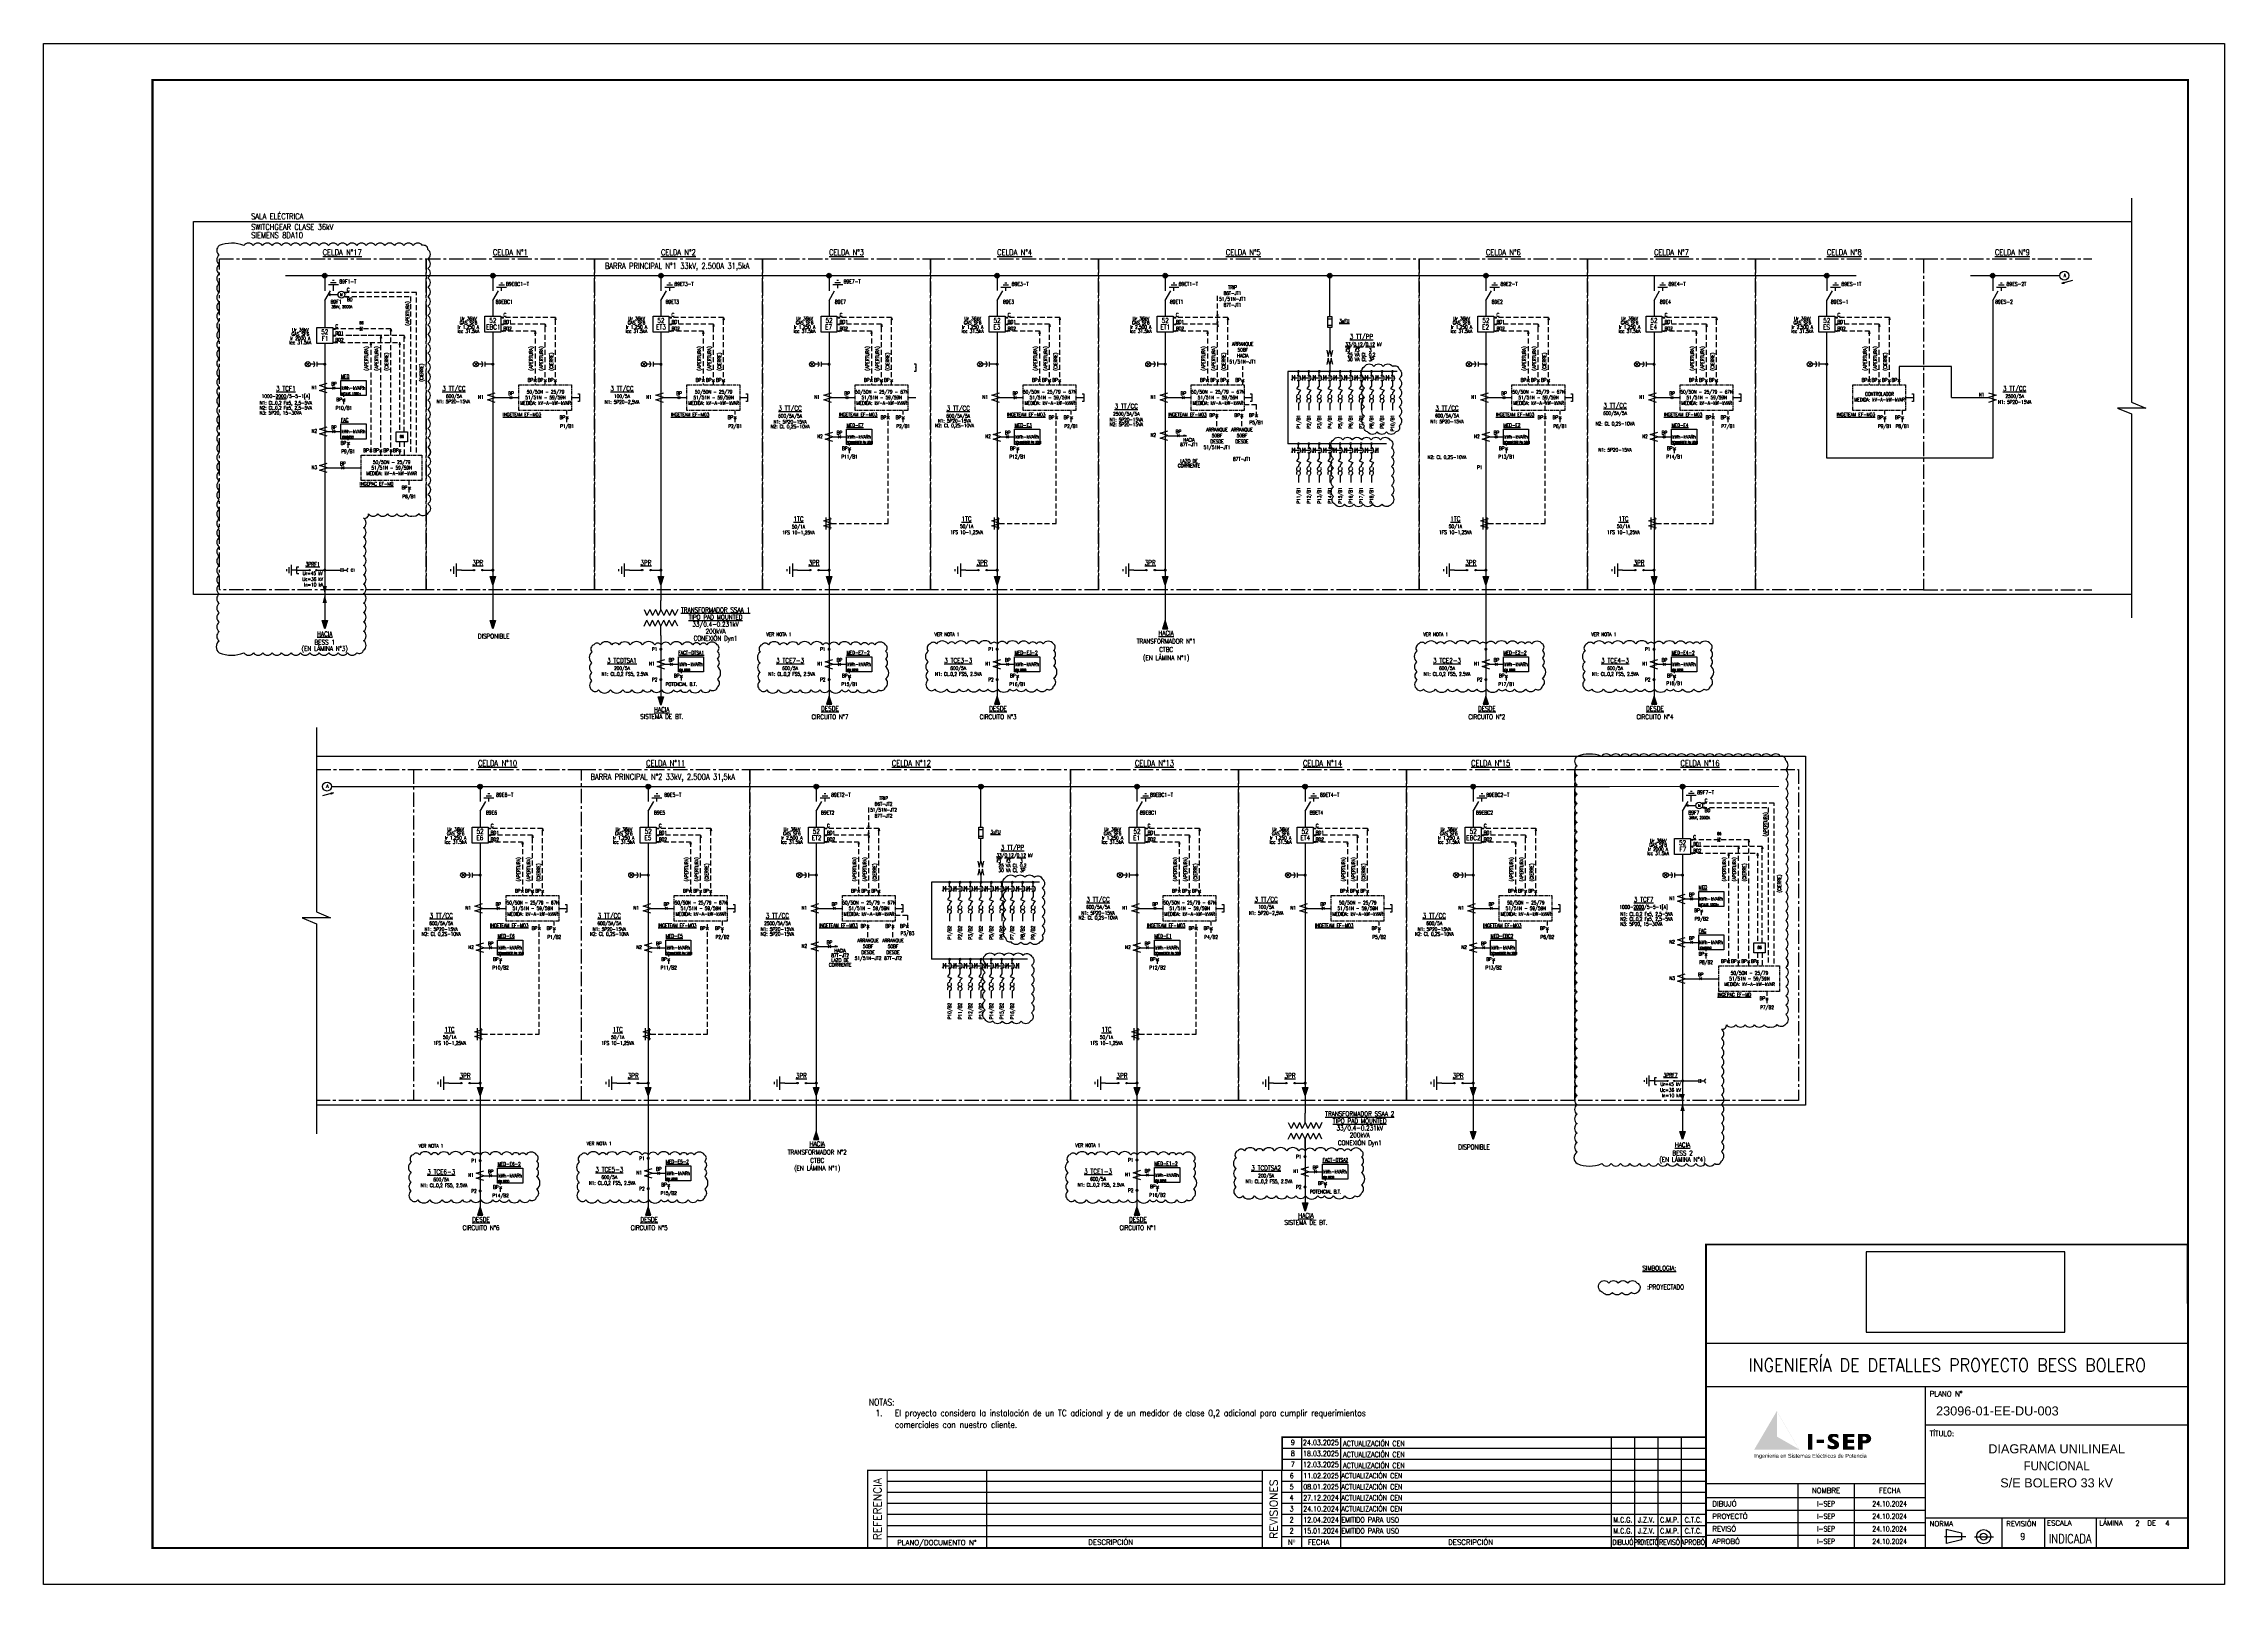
# Paper-space layout 'Lam.2' of a CAD drawing. Header units: millimetres. Extents: x 0 to 841, y 0 to 594.
# The model-space entities are those that its viewports show. They can reach past a viewport. Long polylines and large blocks are cut down to what shows.
import ezdxf
from ezdxf.enums import TextEntityAlignment as Align

# ---------------------------------------------------------------- set-up
doc = ezdxf.new("R2010")
doc.units = ezdxf.units.MM
doc.linetypes.add('CENTER', pattern=[2, 1.25, -0.25, 0.25, -0.25])
doc.linetypes.add('HIDDEN', pattern=[0.375, 0.25, -0.125])
for name, color, linetype in [('ACEP-E-CABLES', 200, 'Continuous'), ('ACEP-E-CONDUCTOR', 30, 'Continuous'), ('ACEP-E-DATOS', 3, 'Continuous'), ('ACEP-E-EJES', 1, 'CENTER'), ('ACEP-E-EQUIPOS', 7, 'Continuous'), ('ACEP-E-SEGMENTOS', 1, 'HIDDEN'), ('ACEP-E-SIMBOLOGIA', 6, 'Continuous'), ('ACEP-E-TEXTOS', 3, 'Continuous'), ('I-sep FORMATO', 7, 'Continuous'), ('I-sep TEXTOS', 3, 'Continuous'), ('SIMBOLOS', 6, 'Continuous'), ('TEXTOS', 7, 'Continuous')]:
    doc.layers.add(name, color=color, linetype=linetype)
doc.layers.add('CONDUCTOR', color=30, linetype='Continuous', lineweight=35)
doc.layers.add('VENT-0', color=130, linetype='Continuous', plot=False)
doc.layers.get('VENT-0').off()
doc.styles.add('eup', font='', dxfattribs={"height": 2})
doc.styles.add('ROMAND', font='romand')
doc.styles.add('ROMANS', font='romans.shx', dxfattribs={"width": 0.85})
doc.styles.add('Romans_0.85', font='romans.shx', dxfattribs={"width": 0.85})
doc.styles.add('SIMPLEX', font='simplex')
doc.styles.get("Standard").update_dxf_attribs({"font": 'arial.ttf'})
doc.styles.get('eup').set_extended_font_data('Euphemia')

# ---------------------------------------------------------------- blocks, each defined once
blk = doc.blocks.new('A$C4CCA5E0C')
h = blk.add_hatch(color=85)
h.dxf.hatch_style = 1
h.paths.add_polyline_path([(35.3, -3.3), (23.6, -23.2), (46.9, -23.2)])
h.paths.add_polyline_path([(35.2, -16.5), (23.8, -23), (35.2, -3.5)], flags=16)
h.paths.add_polyline_path([(35.3, -3.5), (46.7, -23), (35.3, -16.5)], flags=16)
h.paths.add_polyline_path([(35.3, -16.6), (46.6, -23.1), (23.9, -23.1)], flags=16)
at = {"true_color": 0x5d964a}
h = blk.add_hatch(color=85, dxfattribs=at)
h.dxf.hatch_style = 1
h.paths.add_polyline_path([(35.2, -3.5), (23.8, -23), (35.2, -16.5)])
at = {"true_color": 0x006b8f}
h = blk.add_hatch(color=144, dxfattribs=at)
h.dxf.hatch_style = 1
h.paths.add_polyline_path([(35.3, -16.6), (23.9, -23.1), (46.6, -23.1)])
h = blk.add_hatch(color=146)
h.dxf.hatch_style = 1
h.paths.add_polyline_path([(53.7, -15.1), (51.4, -15.1), (51.4, -23.2), (53.7, -23.2)])
h = blk.add_hatch(color=85)
h.dxf.hatch_style = 1
h.paths.add_polyline_path([(59.8, -18.1), (56, -18.1), (56, -19.8), (59.8, -19.8)])
h = blk.add_hatch(color=146)
h.dxf.hatch_style = 1
h.paths.add_polyline_path([(67.2, -15.7), (67.2, -15.6), (67.1, -15.6), (67, -15.5), (66.9, -15.5), (66.9, -15.5), (66.8, -15.4), (66.7, -15.4), (66.7, -15.4), (66.6, -15.3), (66.5, -15.3), (66.5, -15.3), (66.4, -15.3), (66.4, -15.3), (66.4, -15.2), (66.3, -15.2), (66.3, -15.2), (66.2, -15.2), (66.2, -15.2), (66.1, -15.2), (66.1, -15.2), (66.1, -15.2), (66, -15.1), (66, -15.1), (65.9, -15.1), (65.9, -15.1), (65.8, -15.1), (65.8, -15.1), (65.7, -15.1), (65.7, -15.1), (65.6, -15.1), (65.6, -15.1), (65.5, -15.1), (65.4, -15.1), (65.4, -15.1), (65.3, -15.1), (65.2, -15.1), (65.2, -15.1), (65.1, -15.1), (65, -15.1), (65, -15.1), (65, -15.1), (64.9, -15.1), (64.9, -15.1), (64.9, -15.1), (64.8, -15.1), (64.8, -15.1), (64.8, -15.1), (64.7, -15.1), (64.6, -15.1), (64.5, -15.1), (64.5, -15.1), (64.3, -15.1), (64.2, -15.1), (64.1, -15.1), (64, -15.1), (63.9, -15.1), (63.8, -15.1), (63.7, -15.1), (63.7, -15.1), (63.6, -15.1), (63.5, -15.1), (63.5, -15.1), (63.4, -15.2), (63.3, -15.2), (63.3, -15.2), (63.2, -15.2), (63.2, -15.2), (63.2, -15.2), (63.1, -15.2), (63.1, -15.3), (63, -15.3), (63, -15.3), (63, -15.3), (62.9, -15.3), (62.9, -15.3), (62.9, -15.4), (62.8, -15.4), (62.8, -15.4), (62.8, -15.4), (62.7, -15.4), (62.7, -15.4), (62.7, -15.5), (62.7, -15.5), (62.6, -15.5), (62.6, -15.5), (62.6, -15.5), (62.5, -15.6), (62.5, -15.6), (62.5, -15.6), (62.5, -15.6), (62.4, -15.6), (62.4, -15.7), (62.4, -15.7), (62.4, -15.7), (62.3, -15.7), (62.3, -15.8), (62.3, -15.8), (62.3, -15.8), (62.3, -15.9), (62.2, -15.9), (62.2, -15.9), (62.2, -15.9), (62.2, -16), (62.2, -16), (62.1, -16), (62.1, -16), (62.1, -16.1), (62.1, -16.1), (62.1, -16.1), (62.1, -16.1), (62, -16.2), (62, -16.2), (62, -16.2), (62, -16.2), (62, -16.3), (62, -16.3), (62, -16.3), (61.9, -16.3), (61.9, -16.4), (61.9, -16.4), (61.9, -16.4), (61.9, -16.5), (61.9, -16.5), (61.9, -16.5), (61.9, -16.6), (61.8, -16.6), (61.8, -16.6), (61.8, -16.7), (61.8, -16.7), (61.8, -16.7), (61.8, -16.8), (61.8, -16.8), (61.8, -16.8), (61.8, -16.9), (61.8, -16.9), (61.8, -16.9), (61.8, -16.9), (61.7, -17), (61.7, -17), (61.7, -17), (61.7, -17), (61.7, -17), (61.7, -17.1), (61.7, -17.1), (61.7, -17.2), (61.7, -17.2), (61.7, -17.3), (61.8, -17.4), (61.8, -17.4), (61.8, -17.5), (61.8, -17.6), (61.8, -17.6), (61.8, -17.7), (61.8, -17.8), (61.8, -17.8), (61.8, -17.9), (61.8, -17.9), (61.8, -17.9), (61.8, -18), (61.8, -18), (61.8, -18), (61.9, -18.1), (61.9, -18.1), (61.9, -18.1), (61.9, -18.2), (61.9, -18.2), (62, -18.3), (62, -18.3), (62, -18.3), (62, -18.4), (62.1, -18.4), (62.1, -18.5), (62.1, -18.5), (62.2, -18.6), (62.2, -18.6), (62.3, -18.7), (62.3, -18.7), (62.3, -18.8), (62.4, -18.8), (62.4, -18.8), (62.4, -18.9), (62.5, -18.9), (62.5, -18.9), (62.5, -19), (62.6, -19), (62.6, -19), (62.6, -19.1), (62.7, -19.1), (62.7, -19.1), (62.7, -19.2), (62.8, -19.2), (62.8, -19.2), (62.9, -19.2), (62.9, -19.3), (62.9, -19.3), (63, -19.3), (63, -19.3), (63, -19.4), (63.1, -19.4), (63.1, -19.4), (63.2, -19.4), (63.2, -19.5), (63.3, -19.5), (63.3, -19.5), (63.4, -19.5), (63.4, -19.6), (63.4, -19.6), (63.5, -19.6), (63.5, -19.6), (63.6, -19.6), (63.6, -19.6), (63.6, -19.6), (63.7, -19.7), (63.7, -19.7), (63.7, -19.7), (63.8, -19.7), (63.8, -19.7), (63.9, -19.8), (63.9, -19.8), (63.9, -19.8), (64, -19.8), (64, -19.8), (64.1, -19.9), (64.1, -19.9), (64.1, -19.9), (64.2, -19.9), (64.2, -19.9), (64.3, -20), (64.3, -20), (64.3, -20), (64.4, -20), (64.4, -20), (64.4, -20.1), (64.5, -20.1), (64.5, -20.1), (64.6, -20.1), (64.6, -20.2), (64.6, -20.2), (64.7, -20.2), (64.7, -20.2), (64.7, -20.2), (64.8, -20.3), (64.8, -20.3), (64.8, -20.3), (64.8, -20.3), (64.8, -20.3), (64.9, -20.4), (64.9, -20.4), (64.9, -20.4), (64.9, -20.4), (64.9, -20.4), (65, -20.5), (65, -20.5), (65, -20.5), (65, -20.5), (65, -20.5), (65, -20.5), (65, -20.6), (65.1, -20.6), (65.1, -20.6), (65.1, -20.7), (65.1, -20.7), (65.1, -20.8), (65.1, -20.8), (65.1, -20.8), (65.1, -20.9), (65.1, -20.9), (65.1, -20.9), (65.1, -21), (65.1, -21), (65.1, -21), (65.1, -21), (65.1, -21.1), (65.1, -21.1), (65.1, -21.1), (65, -21.2), (65, -21.2), (65, -21.2), (64.9, -21.3), (64.9, -21.3), (64.9, -21.3), (64.9, -21.3), (64.8, -21.3), (64.8, -21.3), (64.8, -21.3), (64.8, -21.3), (64.7, -21.3), (64.7, -21.3), (64.7, -21.4), (64.6, -21.4), (64.6, -21.4), (64.6, -21.4), (64.5, -21.4), (64.5, -21.4), (64.4, -21.4), (64.4, -21.4), (64.4, -21.4), (64.3, -21.4), (64.3, -21.4), (64.2, -21.4), (64.2, -21.4), (64.1, -21.4), (64.1, -21.4), (64, -21.4), (64, -21.4), (63.9, -21.4), (63.9, -21.4), (63.8, -21.4), (63.8, -21.4), (63.7, -21.4), (63.7, -21.4), (63.6, -21.4), (63.6, -21.4), (63.6, -21.4), (63.5, -21.3), (63.5, -21.3), (63.4, -21.3), (63.4, -21.3), (63.4, -21.3), (63.3, -21.3), (63.3, -21.3), (63.3, -21.3), (63.2, -21.3), (63.2, -21.3), (63.2, -21.2), (63.1, -21.2), (63.1, -21.2), (63.1, -21.2), (63, -21.2), (63, -21.2), (63, -21.2), (62.9, -21.2), (62.9, -21.1), (62.9, -21.1), (62.8, -21.1), (62.8, -21.1), (62.7, -21.1), (62.7, -21), (62.6, -21), (62.6, -21), (62.5, -21), (62.5, -20.9), (62.4, -20.9), (62.4, -20.9), (62.3, -20.9), (62.3, -20.9), (62.3, -20.8), (62.2, -20.8), (62.2, -20.8), (62.2, -20.8), (62.1, -20.7), (62.1, -20.7), (62, -20.7), (61.9, -20.6), (61.8, -20.6), (61.7, -20.5), (61.7, -22.5), (61.8, -22.5), (62, -22.6), (62.2, -22.7), (62.3, -22.7), (62.4, -22.8), (62.4, -22.8), (62.5, -22.8), (62.5, -22.8), (62.6, -22.8), (62.6, -22.8), (62.6, -22.9), (62.7, -22.9), (62.7, -22.9), (62.8, -22.9), (62.8, -22.9), (62.9, -22.9), (62.9, -22.9), (63, -22.9), (63, -22.9), (63.1, -23), (63.1, -23), (63.2, -23), (63.2, -23), (63.3, -23), (63.3, -23), (63.4, -23), (63.4, -23), (63.5, -23), (63.5, -23), (63.6, -23), (63.6, -23.1), (63.7, -23.1), (63.7, -23.1), (63.8, -23.1), (63.8, -23.1), (63.9, -23.1), (63.9, -23.1), (64, -23.1), (64, -23.1), (64.1, -23.1), (64.2, -23.1), (64.2, -23.1), (64.3, -23.1), (64.4, -23.1), (64.4, -23.1), (64.5, -23.1), (64.6, -23.1), (64.6, -23.1), (64.7, -23.1), (64.8, -23.1), (64.8, -23.1), (64.9, -23.1), (65, -23.1), (65, -23.1), (65.1, -23.1), (65.2, -23.1), (65.2, -23), (65.3, -23), (65.4, -23), (65.5, -23), (65.5, -23), (65.6, -23), (65.7, -23), (65.7, -23), (65.8, -22.9), (65.8, -22.9), (65.9, -22.9), (66, -22.9), (66, -22.9), (66.1, -22.9), (66.1, -22.8), (66.2, -22.8), (66.2, -22.8), (66.3, -22.8), (66.3, -22.8), (66.3, -22.7), (66.4, -22.7), (66.4, -22.7), (66.5, -22.7), (66.5, -22.6), (66.6, -22.6), (66.6, -22.6), (66.6, -22.5), (66.7, -22.5), (66.7, -22.5), (66.8, -22.4), (66.8, -22.4), (66.8, -22.4), (66.9, -22.3), (66.9, -22.3), (67, -22.3), (67, -22.2), (67, -22.2), (67.1, -22.2), (67.1, -22.1), (67.1, -22.1), (67.1, -22.1), (67.2, -22), (67.2, -22), (67.2, -21.9), (67.2, -21.9), (67.2, -19.6), (67.2, -19.6), (67.2, -19.5), (67.2, -19.5), (67.1, -19.5), (67.1, -19.4), (67.1, -19.4), (67, -19.3), (67, -19.3), (67, -19.3), (66.9, -19.2), (66.9, -19.2), (66.8, -19.1), (66.8, -19.1), (66.8, -19.1), (66.7, -19), (66.7, -19), (66.6, -19), (66.6, -18.9), (66.5, -18.9), (66.5, -18.8), (66.4, -18.8), (66.4, -18.8), (66.3, -18.7), (66.2, -18.7), (66.2, -18.7), (66.1, -18.6), (66, -18.6), (66, -18.5), (65.9, -18.5), (65.8, -18.5), (65.8, -18.4), (65.7, -18.4), (65.6, -18.4), (65.6, -18.3), (65.5, -18.3), (65.4, -18.3), (65.4, -18.2), (65.3, -18.2), (65.2, -18.2), (65.1, -18.1), (65, -18.1), (64.9, -18), (64.8, -18), (64.8, -17.9), (64.7, -17.9), (64.6, -17.8), (64.5, -17.8), (64.4, -17.8), (64.4, -17.7), (64.3, -17.7), (64.3, -17.6), (64.2, -17.6), (64.2, -17.6), (64.2, -17.5), (64.1, -17.5), (64.1, -17.5), (64.1, -17.4), (64.1, -17.4), (64.1, -17.4), (64.1, -17.4), (64.1, -17.4), (64, -17.3), (64, -17.3), (64, -17.2), (64, -17.2), (64, -17.2), (64.1, -17.1), (64.1, -17.1), (64.1, -17.1), (64.1, -17), (64.1, -17), (64.1, -17), (64.1, -17), (64.1, -17), (64.1, -16.9), (64.1, -16.9), (64.2, -16.9), (64.2, -16.9), (64.2, -16.8), (64.2, -16.8), (64.2, -16.8), (64.3, -16.8), (64.3, -16.8), (64.3, -16.7), (64.4, -16.7), (64.4, -16.7), (64.4, -16.7), (64.5, -16.7), (64.5, -16.7), (64.5, -16.7), (64.6, -16.6), (64.6, -16.6), (64.6, -16.6), (64.7, -16.6), (64.7, -16.6), (64.8, -16.6), (64.8, -16.6), (64.9, -16.6), (64.9, -16.6), (65, -16.6), (65.1, -16.6), (65.1, -16.6), (65.2, -16.6), (65.3, -16.6), (65.3, -16.7), (65.4, -16.7), (65.5, -16.7), (65.5, -16.7), (65.6, -16.7), (65.6, -16.7), (65.7, -16.7), (65.8, -16.7), (65.8, -16.8), (65.9, -16.8), (65.9, -16.8), (66, -16.8), (66.1, -16.8), (66.1, -16.9), (66.2, -16.9), (66.3, -16.9), (66.4, -17), (66.5, -17), (66.6, -17.1), (66.7, -17.2), (66.9, -17.3), (67.1, -17.4), (67.2, -17.5)])
h.paths.add_polyline_path([(67.5, -20.5), (67.5, -20.4), (67.5, -20.4), (67.5, -20.4), (67.5, -20.3), (67.5, -20.3), (67.5, -20.2), (67.5, -20.2), (67.5, -20.2), (67.5, -20.1), (67.5, -20.1), (67.5, -20.1), (67.5, -20.1), (67.5, -20), (67.4, -20), (67.4, -20), (67.4, -19.9), (67.4, -19.9), (67.4, -19.9), (67.4, -19.8), (67.4, -19.8), (67.4, -19.8), (67.3, -19.7), (67.3, -19.7), (67.3, -19.7), (67.3, -19.6), (67.2, -19.6), (67.2, -19.6), (67.2, -21.9), (67.3, -21.9), (67.3, -21.9), (67.3, -21.8), (67.3, -21.8), (67.4, -21.8), (67.4, -21.7), (67.4, -21.7), (67.4, -21.6), (67.4, -21.6), (67.5, -21.6), (67.5, -21.5), (67.5, -21.5), (67.5, -21.5), (67.5, -21.4), (67.5, -21.4), (67.5, -21.3), (67.5, -21.3), (67.5, -21.3), (67.5, -21.2), (67.5, -21.2), (67.5, -21.1), (67.5, -21.1), (67.5, -21), (67.5, -21), (67.5, -20.9), (67.5, -20.9), (67.5, -20.8), (67.5, -20.8), (67.5, -20.7), (67.5, -20.7), (67.5, -20.7), (67.5, -20.6), (67.5, -20.6), (67.5, -20.5), (67.5, -20.5)])
h = blk.add_hatch(color=146)
h.dxf.hatch_style = 1
h.paths.add_polyline_path([(75.4, -15.1), (69.6, -15.1), (69.6, -23.2), (75.5, -23.2), (75.5, -21.6), (71.9, -21.6), (71.9, -19.8), (75.3, -19.8), (75.3, -18.1), (71.9, -18.1), (71.9, -16.7), (75.4, -16.7)])
h = blk.add_hatch(color=146)
h.dxf.hatch_style = 1
h.paths.add_polyline_path([(79.8, -15.1), (77.4, -15.1), (77.4, -23.2), (79.8, -23.2)])
h = blk.add_hatch(color=146)
h.dxf.hatch_style = 1
h.paths.add_polyline_path([(81.7, -15.1), (79.8, -15.1), (79.8, -16.6), (80.9, -16.6, -0.406359), (81.8, -17.6, -0.406359), (80.9, -18.5), (79.8, -18.5), (79.8, -20), (81.7, -20, 0.392606), (84.2, -17.6, 0.392606)])
at = {"color": 146, "style": 'eup', "width": 1.04}
blk.add_text('Ingeniería en Sistemas Eléctricos de Potencia', height=2.053, dxfattribs=at).set_placement((23.6, -27.5))
blk = doc.blocks.new('Formato A1')
blk.add_lwpolyline([(-138.16, 97.23), (-61.56, 97.23), (-61.56, 128.23), (-138.16, 128.23)], close=True)
at = {"layer": 'I-sep FORMATO'}
for p, q in [((-14, 92.88), (-199.73, 92.88)), ((-14, 76.2), (-199.73, 76.2)), ((-115.4, 76.2), (-115.4, 14)), ((-115.4, 61.46), (-14, 61.46)), ((-199.9, 38.92), (-115.4, 38.95)), ((-164.49, 38.94), (-164.49, 14)), ((-142.76, 38.94), (-142.76, 14)), ((-199.9, 33.49), (-115.4, 33.49)), ((-199.9, 28.66), (-115.4, 28.66)), ((-115.4, 25.6), (-14, 25.6)), ((-85.84, 25.6), (-85.84, 14)), ((-69.42, 25.6), (-69.42, 14)), ((-49.51, 25.6), (-49.51, 14)), ((-199.9, 23.83), (-115.4, 23.83)), ((-199.9, 19), (-115.4, 19))]:
    blk.add_line(p, q, dxfattribs=at)
at = {"layer": 'I-sep FORMATO', "color": 7}
for p, q in [((-477.36, 44), (-477.36, 13.99)), ((-355.89, 44.01), (-355.89, 14)), ((-340.86, 44), (-340.86, 13.99)), ((-236.48, 43.99), (-236.48, 13.99)), ((-227.48, 44), (-227.48, 13.99)), ((-218.47, 44), (-218.47, 13.99)), ((-209.47, 44), (-209.47, 13.99)), ((-515.69, 39.76), (-370.98, 39.76)), ((-515.69, 35.51), (-370.98, 35.51)), ((-363.51, 39.76), (-199.9, 39.76)), ((-363.51, 35.51), (-199.9, 35.51)), ((-515.69, 31.26), (-370.98, 31.26)), ((-515.69, 27.01), (-370.98, 27.01)), ((-363.51, 31.26), (-199.9, 31.26)), ((-363.51, 27.01), (-200.08, 27.01)), ((-515.69, 22.76), (-370.98, 22.76)), ((-515.69, 18.5), (-370.98, 18.5)), ((-363.51, 22.76), (-200.08, 22.76)), ((-363.51, 18.5), (-200.08, 18.5)), ((-99.68, 18.39), (-107.88, 18.39)), ((-107.23, 21.27), (-107.23, 15.79)), ((-107.23, 21.26), (-101.42, 19.84)), ((-101.41, 17.21), (-107.22, 15.77)), ((-101.42, 19.83), (-101.42, 17.21)), ((-96.38, 18.39), (-88.99, 18.39))]:
    blk.add_line(p, q, dxfattribs=at)
at = {"layer": 'I-sep FORMATO', "color": 7, "linetype": 'Continuous'}
blk.add_lwpolyline([(0, 594), (0, 0), (-841, 0), (-841, 594), (0, 594)], dxfattribs=at)
at = {"layer": 'I-sep FORMATO', "const_width": 0.792}
blk.add_lwpolyline([(-799, 14), (-799, 580), (-14, 580), (-14, 14)], close=True, dxfattribs=at)
at = {"layer": 'I-sep FORMATO', "const_width": 0.689}
blk.add_lwpolyline([(-14.17, 131.06), (-14, 14), (-199.9, 14), (-199.9, 121.21), (-199.9, 131.06), (-14.17, 131.06)], dxfattribs=at)
at = {"layer": 'I-sep FORMATO', "color": 7, "const_width": 0.495}
blk.add_lwpolyline([(-523.16, 44), (-199.9, 44), (-199.9, 14), (-523.16, 14)], close=True, dxfattribs=at)
for points in [[(-515.69, 44.01), (-515.69, 14)], [(-370.98, 44), (-370.98, 13.99)], [(-363.51, 44), (-363.51, 13.99)]]:
    blk.add_lwpolyline(points, dxfattribs=at)
at = {"layer": 'I-sep FORMATO', "color": 7}
for centre, radius in [((-92.84, 18.36), 2.75), ((-92.86, 18.41), 1.31)]:
    blk.add_circle(centre, radius, dxfattribs=at)
at = {"layer": 'I-sep FORMATO', "xscale": 0.7444895107179539, "yscale": 0.7444895107179539, "zscale": 0.7444895107179539}
blk.add_blockref('A$C4CCA5E0C', (-198.87, 69.26), dxfattribs=at)
at = {"layer": 'I-sep FORMATO', "style": 'ROMAND', "width": 0.9}
blk.add_text('INGENIERÍA DE DETALLES PROYECTO BESS BOLERO', height=5, dxfattribs=at).set_placement((-106.86, 84.54), align=Align.MIDDLE_CENTER)
at = {"layer": 'I-sep FORMATO', "style": 'SIMPLEX'}
for s, p in [('PLANO N°', (-113.62, 72.46)), ('TÍTULO:', (-113.62, 57.17)), ('LÁMINA ', (-48.2, 22.65)), ('NORMA', (-113.67, 22.41)), ('REVISIÓN', (-84.11, 22.41)), ('ESCALA', (-68.44, 22.65)), ('DE', (-29.72, 22.65))]:
    blk.add_text(s, height=1.965, dxfattribs=at).set_placement(p)
at = {"layer": 'I-sep FORMATO', "color": 7, "style": 'ROMANS'}
for s, p in [('REFERENCIA', (-519.43, 29)), ('REVISIONES', (-366.64, 29))]:
    blk.add_text(s, height=3.001, rotation=90, dxfattribs=at).set_placement(p, align=Align.MIDDLE_CENTER)
for s, p in [('NOMBRE', (-153.63, 36.21)), ('FECHA', (-129.08, 36.21))]:
    blk.add_text(s, height=1.98, dxfattribs=at).set_placement(p, align=Align.MIDDLE)
for s, p in [('DIBUJÓ', (-197.46, 30.07)), ('PROYECTÓ', (-197.46, 25.24)), ('APROBÓ', (-197.46, 15.58)), ('REVISÓ', (-197.46, 20.41))]:
    blk.add_text(s, height=1.98, dxfattribs=at).set_placement(p)
for s, height, p in [('PLANO/DOCUMENTO N°', 1.9805, (-496.52, 16.1)), ('DESCRIPCIÓN', 1.9805, (-429.5, 16.26)), ('Nº', 1.98, (-359.7, 16.25)), ('FECHA', 1.98, (-349.31, 16.25)), ('DESCRIPCIÓN', 1.9805, (-290.7, 16.25))]:
    blk.add_text(s, height=height, dxfattribs=at).set_placement(p, align=Align.MIDDLE_CENTER)
for s, width, p in [('DIBUJÓ', 0.75, (-231.98, 16.24)), ('PROYECTÓ', 0.55, (-222.97, 16.25)), ('REVISÓ', 0.75, (-213.97, 16.25)), ('APROBÓ', 0.75, (-204.97, 16.25))]:
    blk.add_text(s, height=1.98, dxfattribs=dict(at, width=width)).set_placement(p, align=Align.MIDDLE_CENTER)
at = {"layer": 'I-sep FORMATO', "style": 'ROMANS'}
for tag, p, height, width in [('PLANO', (-111.19, 65.12), 3.5, 0.85), ('LAMINA_ACTUAL', (-34.31, 22.51), 2.1, 0.8), ('LAMINA_SIGUIENTE', (-22.77, 22.51), 2.1, 0.8)]:
    blk.add_attdef(tag, p, '', height=height, dxfattribs=dict(at, width=width))
at = {"layer": 'I-sep FORMATO'}
for tag, p in [('TITULO1', (-64.7, 50.51)), ('TITULO2', (-64.7, 43.95)), ('TITULO3', (-64.7, 37.39)), ('TITULO4', (-64.7, 30.84))]:
    blk.add_attdef(tag, text='', height=3.5, dxfattribs=at).set_placement(p, align=Align.CENTER)
at = {"layer": 'I-sep FORMATO', "color": 7, "style": 'ROMANS'}
for tag, width, p in [('NÚMERO_PLANO_6', 0.85, (-496.52, 41.88)), ('NUM_REV-6', 0.85, (-359.7, 41.88)), ('FECH-REV-6', 0.85, (-348.38, 41.88)), ('DIB_6', 0.85, (-231.98, 41.88)), ('PROY_6', 0.85, (-222.97, 41.88)), ('REV_6', 0.85, (-213.97, 41.88)), ('APB_6', 0.85, (-204.77, 41.88)), ('NÚMERO_PLANO_5', 0.85, (-496.52, 37.63)), ('NÚMERO_PLANO_4', 0.85, (-496.52, 33.38)), ('NUM_REV-5', 0.85, (-359.7, 37.63)), ('NUM_REV-4', 0.85, (-359.7, 33.38)), ('FECH-REV-5', 0.85, (-348.38, 37.63)), ('FECH-REV-4', 0.85, (-348.38, 33.38)), ('DIB_5', 0.85, (-231.98, 37.63)), ('DIB_4', 0.85, (-231.98, 33.38)), ('PROY_5', 0.85, (-222.97, 37.63)), ('PROY_4', 0.85, (-222.97, 33.38)), ('REV_5', 0.85, (-213.97, 37.63)), ('REV_4', 0.85, (-213.97, 33.38)), ('APB_5', 0.85, (-204.77, 37.63)), ('APB_4', 0.85, (-204.77, 33.38)), ('NÚMERO_PLANO_3', 0.85, (-496.52, 29.13)), ('NÚMERO_PLANO_2', 0.85, (-496.52, 24.88)), ('NUM_REV-3', 0.85, (-359.7, 29.13)), ('NUM_REV-2', 0.85, (-359.7, 24.88)), ('FECH-REV-3', 0.85, (-348.38, 29.13)), ('FECH-REV-2', 0.85, (-348.38, 24.88)), ('DIB_3', 0.85, (-231.98, 29.12)), ('DIB_2', 0.85, (-231.98, 24.87)), ('PROY_3', 0.85, (-222.97, 29.13)), ('PROY_2', 0.85, (-222.97, 24.88)), ('REV_3', 0.85, (-213.97, 29.13)), ('REV_2', 0.85, (-213.97, 24.88)), ('APB_3', 0.85, (-204.77, 29.13)), ('APB_2', 0.85, (-204.77, 24.88)), ('ATRIB_09', 0.75, (-153.63, 31.07)), ('ATRIB_11', 0.75, (-153.63, 26.24)), ('ATRIB_10', 0.75, (-129.08, 31.07)), ('ATRIB_12', 0.75, (-129.08, 26.24)), ('NÚMERO_PLANO_1', 0.85, (-496.52, 20.63)), ('NUM_REV-1', 0.85, (-359.7, 20.63)), ('FECH-REV-1', 0.85, (-348.38, 20.63)), ('DIB_1', 0.85, (-231.98, 20.62)), ('PROY_1', 0.85, (-222.97, 20.63)), ('REV_1', 0.85, (-213.97, 20.63)), ('APB_1', 0.85, (-204.77, 20.63)), ('ATRIB_13', 0.75, (-153.63, 21.41)), ('ATRIB_17', 0.75, (-153.63, 16.58)), ('ATRIB_14', 0.75, (-129.08, 21.41)), ('ATRIB_18', 0.75, (-129.08, 16.58))]:
    blk.add_attdef(tag, text='', height=1.98, dxfattribs=dict(at, width=width)).set_placement(p, align=Align.MIDDLE)
at = {"layer": 'I-sep FORMATO', "color": 7, "style": 'ROMANS', "width": 0.85}
for tag, p in [('DESCRIPCIÓN_6', (-476.09, 41.88)), ('DESC-REV-6', (-340.52, 41.88)), ('DESCRIPCIÓN_5', (-476.09, 37.63)), ('DESCRIPCIÓN_4', (-476.09, 33.38)), ('DESC-REV-5', (-340.52, 37.63)), ('DESC-REV-4', (-340.52, 33.38)), ('DESCRIPCIÓN_3', (-476.09, 29.13)), ('DESCRIPCIÓN_2', (-476.09, 24.88)), ('DESC-REV-3', (-340.52, 29.13)), ('DESC-REV-2', (-340.52, 24.88)), ('DESCRIPCIÓN_1', (-476.09, 20.63)), ('DESC-REV-1', (-340.52, 20.63))]:
    blk.add_attdef(tag, text='', height=1.98, dxfattribs=at).set_placement(p, align=Align.MIDDLE_LEFT)
at = {"layer": 'I-sep FORMATO', "style": 'ROMANS', "width": 0.8}
blk.add_attdef('ESCALA', text='', height=3.5, dxfattribs=at).set_placement((-59.46, 15.86), align=Align.CENTER)
blk = doc.blocks.new('A$C74fe1848')
at = {"layer": 'I-sep FORMATO'}
for p, q in [((0, 8.48), (163.61, 8.48)), ((7.61, 0.01), (7.61, 12.74)), ((22.65, 0), (22.65, 12.74)), ((127.03, -0.01), (127.03, 12.74)), ((136.03, -0.01), (136.03, 12.74)), ((145.03, -0.01), (145.03, 12.74)), ((154.04, -0.01), (154.04, 12.74)), ((0, 4.25), (163.61, 4.25))]:
    blk.add_line(p, q, dxfattribs=at)
at = {"layer": 'I-sep FORMATO', "const_width": 0.6}
blk.add_lwpolyline([(0, 0), (0, 12.74), (163.61, 12.74)], dxfattribs=at)
at = {"layer": 'ACEP-E-TEXTOS', "color": 7, "style": 'ROMANS', "width": 0.85}
for s, p in [('9', (4.11, 9.75)), ('24.03.2025', (14.92, 9.67)), ('ACTUALIZACIÓN CEN', (35.39, 9.33)), ('8', (4.11, 5.52)), ('7', (4.11, 1.27)), ('18.03.2025', (14.92, 5.44)), ('12.03.2025', (14.92, 1.19)), ('ACTUALIZACIÓN CEN', (35.39, 5.1)), ('ACTUALIZACIÓN CEN', (35.39, 0.85))]:
    blk.add_text(s, height=2, dxfattribs=at).set_placement(p, align=Align.CENTER)
blk = doc.blocks.new('Flecha')
blk.add_hatch(color=256).paths.add_polyline_path([(0, 1.7), (-0.4, 0), (0.4, 0)])
for p, q in [((0, 1.7), (-0.4, 0)), ((-0.4, 0), (0.4, 0)), ((0, 1.7), (0.4, 0))]:
    blk.add_line(p, q)
blk = doc.blocks.new('gen004')
blk.add_hatch(color=256).paths.add_polyline_path([(0, 1.16), (-0.38, 0), (0.38, 0)])
blk.add_lwpolyline([(0, 1.16), (-0.38, 0), (0.38, 0)], close=True)
blk = doc.blocks.new('diag-27')
blk.add_lwpolyline([(4.8, 3), (-4.8, 0), (4.8, -3), (-4.8, -6), (4.8, -9)])
blk = doc.blocks.new('DIAG-16')
blk.add_lwpolyline([(-1.8, -4), (0, -4), (0, 4), (-1.8, 4)])
at = {"const_width": 0.75}
blk.add_lwpolyline([(-0.4, 0, 1), (0.4, 0, 1)], format="xyb", close=True, dxfattribs=at)
blk = doc.blocks.new('DIAG-01')
for p, q in [((0, 0), (0, -2.6)), ((-3.5, -2.6), (3.5, -2.6)), ((-2, -4.1), (2, -4.1)), ((-0.6, -5.6), (0.6, -5.6))]:
    blk.add_line(p, q)
blk = doc.blocks.new('TRAFO1')
for p, q in [((1806.17, 54.35), (1806.17, 58.29)), ((1799, 47.32), (1800.19, 49.87)), ((1799.03, 54.35), (1800.22, 51.8)), ((1801.38, 47.32), (1800.19, 49.87)), ((1801.41, 54.35), (1800.22, 51.8)), ((1801.38, 47.32), (1802.58, 49.87)), ((1801.41, 54.35), (1802.6, 51.8)), ((1803.77, 47.32), (1802.58, 49.87)), ((1803.79, 54.35), (1802.6, 51.8)), ((1803.77, 47.32), (1804.96, 49.87)), ((1803.79, 54.35), (1804.98, 51.8)), ((1806.15, 47.32), (1804.96, 49.87)), ((1806.17, 54.35), (1804.98, 51.8)), ((1806.15, 47.32), (1807.34, 49.87)), ((1806.15, 43.38), (1806.15, 47.32)), ((1806.17, 54.35), (1807.36, 51.8)), ((1808.53, 47.32), (1807.34, 49.87)), ((1808.55, 54.35), (1807.36, 51.8)), ((1808.53, 47.32), (1809.72, 49.87)), ((1808.55, 54.35), (1809.74, 51.8)), ((1810.91, 47.32), (1809.72, 49.87)), ((1810.93, 54.35), (1809.74, 51.8)), ((1810.91, 47.32), (1812.1, 49.87)), ((1810.93, 54.35), (1812.12, 51.8)), ((1813.29, 47.32), (1812.1, 49.87)), ((1813.32, 54.35), (1812.12, 51.8))]:
    blk.add_line(p, q)
blk = doc.blocks.new('A$C6181173A')
h = blk.add_hatch(color=256)
h.dxf.hatch_style = 1
h.paths.add_polyline_path([(0.31, 0.31), (0, 0.31, 0.414214), (0.31, 0)])
h.paths.add_polyline_path([(0.31, 0.62, 0.414214), (0, 0.31), (0.31, 0.31)])
h.paths.add_polyline_path([(0.31, 0.62), (0.31, 0.31), (0.62, 0.31, 0.414214)])
h.paths.add_polyline_path([(0.62, 0.31), (0.31, 0.31), (0.31, 0, 0.414214)])
blk.add_circle((0.31, 0.31), 0.308)

msp = doc.modelspace()

# ---------------------------------------------------------------- hatches: boundary and pattern name
for points in [[(2392.24, -676.93), (2393.28, -676.88), (2393.16, -676.45)], [(1657.57, -893.48), (1656.52, -893.54), (1656.64, -893.97)]]:
    msp.add_hatch(color=1).paths.add_polyline_path(points)
at = {"layer": 'ACEP-E-CABLES'}
h = msp.add_hatch(color=256, dxfattribs=at)
h.dxf.hatch_style = 1
h.paths.add_polyline_path([(1652.92, -673.7, 1), (1654.91, -673.7, 1)])
h = msp.add_hatch(color=256, dxfattribs=at)
h.dxf.hatch_style = 1
h.paths.add_polyline_path([(1652.92, -673.7, 1), (1654.91, -673.7, 1)])
h = msp.add_hatch(color=256, dxfattribs=at)
h.dxf.hatch_style = 1
h.paths.add_polyline_path([(1724.37, -673.7, 1), (1726.35, -673.7, 1)])
h = msp.add_hatch(color=256, dxfattribs=at)
h.dxf.hatch_style = 1
h.paths.add_polyline_path([(1724.37, -673.7, 1), (1726.35, -673.7, 1)])
h = msp.add_hatch(color=256, dxfattribs=at)
h.dxf.hatch_style = 1
h.paths.add_polyline_path([(1795.81, -673.7, 1), (1797.79, -673.7, 1)])
h = msp.add_hatch(color=256, dxfattribs=at)
h.dxf.hatch_style = 1
h.paths.add_polyline_path([(1795.81, -673.7, 1), (1797.79, -673.7, 1)])
h = msp.add_hatch(color=256, dxfattribs=at)
h.dxf.hatch_style = 1
h.paths.add_polyline_path([(1867.25, -673.7, 1), (1869.24, -673.7, 1)])
h = msp.add_hatch(color=256, dxfattribs=at)
h.dxf.hatch_style = 1
h.paths.add_polyline_path([(1867.25, -673.7, 1), (1869.24, -673.7, 1)])
h = msp.add_hatch(color=256, dxfattribs=at)
h.dxf.hatch_style = 1
h.paths.add_polyline_path([(1938.7, -673.7, 1), (1940.68, -673.7, 1)])
h = msp.add_hatch(color=256, dxfattribs=at)
h.dxf.hatch_style = 1
h.paths.add_polyline_path([(1938.7, -673.7, 1), (1940.68, -673.7, 1)])
h = msp.add_hatch(color=256, dxfattribs=at)
h.dxf.hatch_style = 1
h.paths.add_polyline_path([(2010.14, -673.7, 1), (2012.13, -673.7, 1)])
h = msp.add_hatch(color=256, dxfattribs=at)
h.dxf.hatch_style = 1
h.paths.add_polyline_path([(2010.14, -673.7, 1), (2012.13, -673.7, 1)])
h = msp.add_hatch(color=256, dxfattribs=at)
h.dxf.hatch_style = 1
h.paths.add_polyline_path([(2080.08, -673.7, 1), (2082.06, -673.7, 1)])
h = msp.add_hatch(color=256, dxfattribs=at)
h.dxf.hatch_style = 1
h.paths.add_polyline_path([(2080.08, -673.7, 1), (2082.06, -673.7, 1)])
h = msp.add_hatch(color=256, dxfattribs=at)
h.dxf.hatch_style = 1
h.paths.add_polyline_path([(2146.44, -673.7, 1), (2148.43, -673.7, 1)])
h = msp.add_hatch(color=256, dxfattribs=at)
h.dxf.hatch_style = 1
h.paths.add_polyline_path([(2146.44, -673.7, 1), (2148.43, -673.7, 1)])
h = msp.add_hatch(color=256, dxfattribs=at)
h.dxf.hatch_style = 1
h.paths.add_polyline_path([(2291.33, -673.7, 1), (2293.31, -673.7, 1)])
h = msp.add_hatch(color=256, dxfattribs=at)
h.dxf.hatch_style = 1
h.paths.add_polyline_path([(2291.33, -673.7, 1), (2293.31, -673.7, 1)])
h = msp.add_hatch(color=256, dxfattribs=at)
h.dxf.hatch_style = 1
h.paths.add_polyline_path([(2361.82, -673.7, 1), (2363.81, -673.7, 1)])
h = msp.add_hatch(color=256, dxfattribs=at)
h.dxf.hatch_style = 1
h.paths.add_polyline_path([(2361.82, -673.7, 1), (2363.81, -673.7, 1)])
h = msp.add_hatch(color=256, dxfattribs=at)
h.dxf.hatch_style = 1
h.paths.add_polyline_path([(1718.95, -890.76, 1), (1720.94, -890.76, 1)])
h = msp.add_hatch(color=256, dxfattribs=at)
h.dxf.hatch_style = 1
h.paths.add_polyline_path([(1718.95, -890.76, 1), (1720.94, -890.76, 1)])
h = msp.add_hatch(color=256, dxfattribs=at)
h.dxf.hatch_style = 1
h.paths.add_polyline_path([(1790.4, -890.76, 1), (1792.38, -890.76, 1)])
h = msp.add_hatch(color=256, dxfattribs=at)
h.dxf.hatch_style = 1
h.paths.add_polyline_path([(1790.4, -890.76, 1), (1792.38, -890.76, 1)])
h = msp.add_hatch(color=256, dxfattribs=at)
h.dxf.hatch_style = 1
h.paths.add_polyline_path([(1861.84, -890.76, 1), (1863.83, -890.76, 1)])
h = msp.add_hatch(color=256, dxfattribs=at)
h.dxf.hatch_style = 1
h.paths.add_polyline_path([(1861.84, -890.76, 1), (1863.83, -890.76, 1)])
h = msp.add_hatch(color=256, dxfattribs=at)
h.dxf.hatch_style = 1
h.paths.add_polyline_path([(1931.78, -890.76, 1), (1933.76, -890.76, 1)])
h = msp.add_hatch(color=256, dxfattribs=at)
h.dxf.hatch_style = 1
h.paths.add_polyline_path([(1931.78, -890.76, 1), (1933.76, -890.76, 1)])
h = msp.add_hatch(color=256, dxfattribs=at)
h.dxf.hatch_style = 1
h.paths.add_polyline_path([(1998.14, -890.76, 1), (2000.13, -890.76, 1)])
h = msp.add_hatch(color=256, dxfattribs=at)
h.dxf.hatch_style = 1
h.paths.add_polyline_path([(1998.14, -890.76, 1), (2000.13, -890.76, 1)])
h = msp.add_hatch(color=256, dxfattribs=at)
h.dxf.hatch_style = 1
h.paths.add_polyline_path([(2069.59, -890.76, 1), (2071.57, -890.76, 1)])
h = msp.add_hatch(color=256, dxfattribs=at)
h.dxf.hatch_style = 1
h.paths.add_polyline_path([(2069.59, -890.76, 1), (2071.57, -890.76, 1)])
h = msp.add_hatch(color=256, dxfattribs=at)
h.dxf.hatch_style = 1
h.paths.add_polyline_path([(2141.03, -890.76, 1), (2143.01, -890.76, 1)])
h = msp.add_hatch(color=256, dxfattribs=at)
h.dxf.hatch_style = 1
h.paths.add_polyline_path([(2141.03, -890.76, 1), (2143.01, -890.76, 1)])
h = msp.add_hatch(color=256, dxfattribs=at)
h.dxf.hatch_style = 1
h.paths.add_polyline_path([(2230.02, -890.76, 1), (2232, -890.76, 1)])
h = msp.add_hatch(color=256, dxfattribs=at)
h.dxf.hatch_style = 1
h.paths.add_polyline_path([(2230.02, -890.76, 1), (2232, -890.76, 1)])
at = {"layer": 'ACEP-E-EQUIPOS'}
for points in [[(1654.84, -805.55), (1652.99, -805.55), (1653.91, -809.03)], [(1654.84, -812.74), (1652.98, -812.74), (1653.91, -809.23)], [(2231.93, -1021.42), (2230.08, -1021.42), (2231.01, -1024.9)], [(2231.94, -1028.62), (2230.08, -1028.62), (2231.01, -1025.11)]]:
    msp.add_hatch(color=256, dxfattribs=at).paths.add_polyline_path(points)

# ---------------------------------------------------------------- linework, layer by layer
at = {"color": 1}
for p, q in [((2421.88, -640.75), (2421.88, -727.45)), ((2392.24, -676.93), (2396.87, -675.66)), ((2392.24, -676.93), (2393.16, -676.45)), ((2393.28, -676.88), (2393.16, -676.45)), ((2392.24, -676.93), (2393.28, -676.88)), ((2421.88, -732.45), (2421.88, -819.15)), ((1650.37, -865.64), (1650.37, -944.04)), ((1657.57, -893.48), (1652.93, -894.76)), ((1657.57, -893.48), (1656.52, -893.54)), ((1656.52, -893.54), (1656.64, -893.97)), ((1657.57, -893.48), (1656.64, -893.97)), ((1650.37, -949.04), (1650.37, -1038.37))]:
    msp.add_line(p, q, dxfattribs=at)
for p, q in [((2080.19, -692), (2081.94, -692)), ((2080.19, -694.75), (2081.94, -694.75)), ((1645.94, -710.55), (1647.49, -712.11)), ((1645.94, -712.11), (1647.49, -710.55)), ((1717.38, -710.55), (1718.94, -712.11)), ((1717.38, -712.11), (1718.94, -710.55)), ((1788.82, -710.55), (1790.38, -712.11)), ((1788.82, -712.11), (1790.38, -710.55)), ((1860.27, -710.55), (1861.82, -712.11)), ((1860.27, -712.11), (1861.82, -710.55)), ((1931.71, -710.55), (1933.27, -712.11)), ((1931.71, -712.11), (1933.27, -710.55)), ((2003.15, -710.55), (2004.71, -712.11)), ((2003.15, -712.11), (2004.71, -710.55)), ((2139.45, -710.55), (2141.01, -712.11)), ((2139.45, -712.11), (2141.01, -710.55)), ((2210.9, -710.55), (2212.46, -712.11)), ((2210.9, -712.11), (2212.46, -710.55)), ((2284.34, -710.55), (2285.9, -712.11)), ((2284.34, -712.11), (2285.9, -710.55)), ((1867.08, -781.49), (1867.08, -776.42)), ((1868.75, -781.49), (1868.75, -776.42)), ((1938.53, -781.49), (1938.53, -776.42)), ((1940.2, -781.49), (1940.2, -776.42)), ((2146.27, -781.49), (2146.27, -776.42)), ((2147.94, -781.49), (2147.94, -776.42)), ((2217.72, -781.49), (2217.72, -776.42)), ((2219.38, -781.49), (2219.38, -776.42)), ((1931.89, -909.05), (1933.64, -909.05)), ((1931.89, -911.8), (1933.64, -911.8)), ((1711.97, -927.61), (1713.52, -929.16)), ((1711.97, -929.16), (1713.52, -927.61)), ((1783.41, -927.61), (1784.97, -929.16)), ((1783.41, -929.16), (1784.97, -927.61)), ((1854.86, -927.61), (1856.41, -929.16)), ((1854.86, -929.16), (1856.41, -927.61)), ((1991.15, -927.61), (1992.71, -929.16)), ((1991.15, -929.16), (1992.71, -927.61)), ((2062.6, -927.61), (2064.16, -929.16)), ((2062.6, -929.16), (2064.16, -927.61)), ((2134.04, -927.61), (2135.6, -929.16)), ((2134.04, -929.16), (2135.6, -927.61)), ((2223.03, -927.61), (2224.59, -929.16)), ((2223.03, -929.16), (2224.59, -927.61)), ((1718.78, -998.55), (1718.78, -993.48)), ((1720.45, -998.55), (1720.45, -993.48)), ((1790.23, -998.55), (1790.23, -993.48)), ((1791.9, -998.55), (1791.9, -993.48)), ((1997.97, -998.55), (1997.97, -993.48)), ((1999.64, -998.55), (1999.64, -993.48))]:
    msp.add_line(p, q)
for points in [[(2421.88, -809.15), (1598.1, -809.15), (1598.1, -650.75), (2421.88, -650.75)], [(2421.88, -727.45), (2427.88, -729.95), (2415.88, -729.95), (2421.88, -732.45)], [(1650.37, -877.81), (2283.24, -877.81), (2283.24, -1026.2), (1650.37, -1026.2)], [(1650.37, -944.04), (1656.37, -946.54), (1644.37, -946.54), (1650.37, -949.04)]]:
    msp.add_lwpolyline(points, dxfattribs=at)
for points in [[(1697.75, -750.63, 0.520567), (1697.75, -746.63, 0.520567), (1697.75, -742.63, 0.520567), (1697.75, -738.63, 0.520567), (1697.75, -734.63, 0.520567), (1697.75, -730.63, 0.520567), (1697.75, -726.63, 0.520567), (1697.75, -722.63, 0.520567), (1697.75, -718.63, 0.520567), (1697.75, -714.63, 0.520567), (1697.75, -710.63, 0.520567), (1697.75, -706.63, 0.520567), (1697.75, -702.63, 0.520567), (1697.75, -698.63, 0.520567), (1697.75, -694.63, 0.520567), (1697.75, -690.63, 0.520567), (1697.75, -686.63, 0.520567), (1697.75, -682.63, 0.520567), (1697.75, -678.63, 0.520567), (1697.75, -674.63, 0.520567), (1697.75, -670.63, 0.520567), (1697.75, -666.63, 0.520567), (1697.75, -662.63, 0.520567), (1695.5, -660.88, 0.520567), (1691.5, -660.88, 0.520567), (1687.5, -660.88, 0.520567), (1683.5, -660.88, 0.520567), (1679.5, -660.88, 0.520567), (1675.5, -660.88, 0.520567), (1671.5, -660.88, 0.520567), (1667.5, -660.88, 0.520567), (1663.5, -660.88, 0.520567), (1659.5, -660.88, 0.520567), (1655.5, -660.88, 0.520567), (1651.5, -660.88, 0.520567), (1647.5, -660.88, 0.520567), (1643.5, -660.88, 0.520567), (1639.5, -660.88, 0.520567), (1635.5, -660.88, 0.520567), (1631.5, -660.88, 0.520567), (1627.5, -660.88, 0.520567), (1623.5, -660.88, 0.520567), (1619.5, -660.88, 0.195855), (1609.06, -660.95, 0.520567), (1609.06, -664.95, 0.520567), (1609.06, -668.95, 0.520567), (1609.06, -672.95, 0.520567), (1609.06, -676.95, 0.520567), (1609.06, -680.95, 0.520567), (1609.06, -684.95, 0.520567), (1609.06, -688.95, 0.520567), (1609.06, -692.95, 0.520567), (1609.06, -696.95, 0.520567), (1609.06, -700.95, 0.520567), (1609.06, -704.95, 0.520567), (1609.06, -708.95, 0.520567), (1609.06, -712.95, 0.520567), (1609.06, -716.95, 0.520567), (1609.06, -720.95, 0.520567), (1609.06, -724.95, 0.520567), (1609.06, -728.95, 0.520567), (1609.06, -732.95, 0.520567), (1609.06, -736.95, 0.520567), (1609.06, -740.95, 0.520567), (1609.06, -744.95, 0.520567), (1609.06, -748.95, 0.520567), (1609.06, -752.95, 0.520567), (1609.06, -756.95, 0.520567), (1609.06, -760.95, 0.520567), (1609.06, -764.95, 0.520567), (1609.06, -768.95, 0.520567), (1609.06, -772.95, 0.520567), (1609.06, -776.95, 0.520567), (1609.06, -780.95, 0.520567), (1609.06, -784.95, 0.520567), (1609.06, -788.95, 0.520567), (1609.06, -792.95, 0.520567), (1609.06, -796.95, 0.520567), (1609.06, -800.95, 0.520567), (1609.06, -804.95, 0.520567), (1609.06, -808.95, 0.520567), (1609.06, -812.95, 0.520567), (1609.06, -816.95, 0.520567), (1609.06, -820.95, 0.520567), (1609.06, -824.95, 0.520567), (1609.06, -828.95, 0.520567), (1609.06, -833.93, 0.198055), (1619.58, -833.93, 0.520567), (1623.58, -833.93, 0.520567), (1627.58, -833.93, 0.520567), (1631.58, -833.93, 0.520567), (1635.58, -833.93, 0.520567), (1639.58, -833.93, 0.520567), (1643.58, -833.93, 0.520567), (1647.58, -833.93, 0.520567), (1651.58, -833.93, 0.520567), (1655.58, -833.93, 0.520567), (1659.58, -833.93, 0.520567), (1663.58, -833.93, 0.520567), (1667.58, -833.93, 0.520567), (1670.44, -832.8, 0.520567), (1670.44, -828.8, 0.520567), (1670.44, -824.8, 0.520567), (1670.44, -820.8, 0.520567), (1670.44, -816.8, 0.520567), (1670.44, -812.8, 0.520567), (1670.44, -808.8, 0.520567), (1670.44, -804.8, 0.520567), (1670.44, -800.8, 0.520567), (1670.44, -796.8, 0.520567), (1670.44, -792.8, 0.520567), (1670.44, -788.8, 0.520567), (1670.44, -784.8, 0.520567), (1670.44, -780.8, 0.520567), (1670.44, -776.8, 0.520567), (1672.54, -774.89, 0.520567), (1676.54, -774.89, 0.520567), (1680.54, -774.89, 0.520567), (1684.54, -774.89, 0.520567), (1688.54, -774.89, 0.2826), (1690.88, -775.91, 0.2826)], [(1697.75, -746.63, -0.520567), (1697.75, -750.63, -0.520567), (1697.75, -754.63, -0.520567), (1697.75, -758.63, -0.520567), (1697.75, -762.63, -0.520567), (1697.75, -766.63, -0.520567), (1697.75, -770.63, -0.520567), (1697.75, -774.63, -0.520567), (1693.99, -774.87, -0.32945), (1690.88, -775.91, -0.32945)], [(2274.85, -967.69, 0.520567), (2274.85, -963.69, 0.520567), (2274.85, -959.69, 0.520567), (2274.85, -955.69, 0.520567), (2274.85, -951.69, 0.520567), (2274.85, -947.69, 0.520567), (2274.85, -943.69, 0.520567), (2274.85, -939.69, 0.520567), (2274.85, -935.69, 0.520567), (2274.85, -931.69, 0.520567), (2274.85, -927.69, 0.520567), (2274.85, -923.69, 0.520567), (2274.85, -919.69, 0.520567), (2274.85, -915.69, 0.520567), (2274.85, -911.69, 0.520567), (2274.85, -907.69, 0.520567), (2274.85, -903.69, 0.520567), (2274.85, -899.69, 0.520567), (2274.85, -895.69, 0.520567), (2274.85, -891.69, 0.520567), (2274.85, -887.69, 0.520567), (2274.85, -883.69, 0.520567), (2274.85, -879.69, 0.520567), (2272.6, -877.94, 0.520567), (2268.6, -877.94, 0.520567), (2264.6, -877.94, 0.520567), (2260.6, -877.94, 0.520567), (2256.6, -877.94, 0.520567), (2252.6, -877.94, 0.520567), (2248.6, -877.94, 0.520567), (2244.6, -877.94, 0.520567), (2240.6, -877.94, 0.520567), (2236.6, -877.94, 0.520567), (2232.6, -877.94, 0.520567), (2228.6, -877.94, 0.520567), (2224.6, -877.94, 0.520567), (2220.6, -877.94, 0.520567), (2216.6, -877.94, 0.520567), (2212.6, -877.94, 0.520567), (2208.6, -877.94, 0.520567), (2204.6, -877.94, 0.520567), (2200.6, -877.94, 0.520567), (2196.6, -877.94, 0.195855), (2186.15, -878.01, 0.520567), (2186.15, -882.01, 0.520567), (2186.15, -886.01, 0.520567), (2186.15, -890.01, 0.520567), (2186.15, -894.01, 0.520567), (2186.15, -898.01, 0.520567), (2186.15, -902.01, 0.520567), (2186.15, -906.01, 0.520567), (2186.15, -910.01, 0.520567), (2186.15, -914.01, 0.520567), (2186.15, -918.01, 0.520567), (2186.15, -922.01, 0.520567), (2186.15, -926.01, 0.520567), (2186.15, -930.01, 0.520567), (2186.15, -934.01, 0.520567), (2186.15, -938.01, 0.520567), (2186.15, -942.01, 0.520567), (2186.15, -946.01, 0.520567), (2186.15, -950.01, 0.520567), (2186.15, -954.01, 0.520567), (2186.15, -958.01, 0.520567), (2186.15, -962.01, 0.520567), (2186.15, -966.01, 0.520567), (2186.15, -970.01, 0.520567), (2186.15, -974.01, 0.520567), (2186.15, -978.01, 0.520567), (2186.15, -982.01, 0.520567), (2186.15, -986.01, 0.520567), (2186.15, -990.01, 0.520567), (2186.15, -994.01, 0.520567), (2186.15, -998.01, 0.520567), (2186.15, -1002.01, 0.520567), (2186.15, -1006.01, 0.520567), (2186.15, -1010.01, 0.520567), (2186.15, -1014.01, 0.520567), (2186.15, -1018.01, 0.520567), (2186.15, -1022.01, 0.520567), (2186.15, -1026.01, 0.520567), (2186.15, -1030.01, 0.520567), (2186.15, -1034.01, 0.520567), (2186.15, -1038.01, 0.520567), (2186.15, -1042.01, 0.520567), (2186.15, -1046.01, 0.520567), (2186.15, -1050.99, 0.198055), (2196.67, -1050.99, 0.520567), (2200.67, -1050.99, 0.520567), (2204.67, -1050.99, 0.520567), (2208.67, -1050.99, 0.520567), (2212.67, -1050.99, 0.520567), (2216.67, -1050.99, 0.520567), (2220.67, -1050.99, 0.520567), (2224.67, -1050.99, 0.520567), (2228.67, -1050.99, 0.520567), (2232.67, -1050.99, 0.520567), (2236.67, -1050.99, 0.520567), (2240.67, -1050.99, 0.520567), (2244.67, -1050.99, 0.520567), (2247.54, -1049.86, 0.520567), (2247.54, -1045.86, 0.520567), (2247.54, -1041.86, 0.520567), (2247.54, -1037.86, 0.520567), (2247.54, -1033.86, 0.520567), (2247.54, -1029.86, 0.520567), (2247.54, -1025.86, 0.520567), (2247.54, -1021.86, 0.520567), (2247.54, -1017.86, 0.520567), (2247.54, -1013.86, 0.520567), (2247.54, -1009.86, 0.520567), (2247.54, -1005.86, 0.520567), (2247.54, -1001.86, 0.520567), (2247.54, -997.86, 0.520567), (2247.54, -993.86, 0.520567), (2249.63, -991.95, 0.520567), (2253.63, -991.95, 0.520567), (2257.63, -991.95, 0.520567), (2261.63, -991.95, 0.520567), (2265.63, -991.95, 0.2826), (2267.97, -992.96, 0.2826)], [(2274.85, -963.69, -0.520567), (2274.85, -967.69, -0.520567), (2274.85, -971.69, -0.520567), (2274.85, -975.69, -0.520567), (2274.85, -979.69, -0.520567), (2274.85, -983.69, -0.520567), (2274.85, -987.69, -0.520567), (2274.85, -991.69, -0.520567), (2271.08, -991.92, -0.32945), (2267.97, -992.96, -0.32945)]]:
    msp.add_lwpolyline(points, format="xyb", dxfattribs=at)
for points in [[(2095.8, -712.24, -0.520567), (2099.8, -712.24, -0.520567), (2103.8, -712.24, -0.520567), (2107.8, -712.24, -0.520567), (2110.57, -713.47, -0.520567), (2110.57, -717.47, -0.520567), (2110.57, -721.47, -0.520567), (2110.57, -725.47, -0.520567), (2110.57, -729.47, -0.520567), (2110.57, -733.47, -0.520567), (2110.57, -737.47, -0.520567), (2109.17, -740.08, -0.520567), (2105.17, -740.08, -0.520567), (2101.17, -740.08, -0.520567), (2097.17, -740.08, -0.520567), (2095.8, -737.45, -0.520567), (2095.8, -733.45, -0.520567), (2095.8, -729.45, -0.520567), (2095.8, -725.45, -0.520567), (2095.8, -721.45, -0.520567), (2095.8, -717.45, -0.520567)], [(2082.64, -743.4, -0.520567), (2086.64, -743.4, -0.520567), (2090.64, -743.4, -0.520567), (2094.64, -743.4, -0.520567), (2098.64, -743.4, -0.520567), (2102.64, -743.4, -0.520567), (2106.64, -743.4, -0.520567), (2107.24, -746.8, -0.520567), (2107.24, -750.8, -0.520567), (2107.24, -754.8, -0.520567), (2107.24, -758.8, -0.520567), (2107.24, -762.8, -0.520567), (2107.24, -766.8, -0.520567), (2107.24, -770.8, -0.520567), (2103.28, -770.83, -0.520567), (2099.28, -770.83, -0.520567), (2095.28, -770.83, -0.520567), (2091.28, -770.83, -0.520567), (2087.28, -770.83, -0.520567), (2083.28, -770.83, -0.520567), (2082.64, -767.47, -0.520567), (2082.64, -763.47, -0.520567), (2082.64, -759.47, -0.520567), (2082.64, -755.47, -0.520567), (2082.64, -751.47, -0.520567), (2082.64, -747.47, -0.520567)], [(1767.49, -849.72, 0.520567), (1770.28, -849.72, 0.520567), (1775.35, -849.72, 0.520567), (1780.59, -849.72, 0.520567), (1784.48, -849.72, 0.520567), (1789.24, -849.72, 0.520567), (1792.85, -849.72, 0.520567), (1797.01, -849.72, 0.520567), (1802.21, -849.72, 0.520567), (1805.05, -849.72, 0.520567), (1808.94, -849.72, 0.520567), (1813.7, -849.72, 0.520567), (1817.9, -849.72, 0.520567), (1820.8, -848.53, 0.520567), (1820.8, -845.14, 0.520567), (1820.8, -839.83, 0.520567), (1820.8, -836.58, 0.520567), (1820.8, -833.3, 0.520567), (1820.75, -830.54, 0.520567), (1816.28, -830.54, 0.520567), (1813.49, -830.54, 0.520567), (1810.33, -830.54, 0.520567), (1805.83, -830.54, 0.520567), (1800.88, -830.54, 0.520567), (1796.87, -830.54, 0.520567), (1794.16, -830.54, 0.520567), (1789.03, -830.54, 0.520567), (1783.78, -830.54, 0.520567), (1779.01, -830.54, 0.520567), (1775.92, -830.54, 0.520567), (1770.99, -830.54, 0.520567), (1768.26, -830.54, 0.520567), (1767.49, -833.65, 0.520567), (1767.49, -838.17, 0.520567), (1767.49, -842.26, 0.520567), (1767.49, -845.91, 0.520567)], [(1838.96, -849.72, 0.520567), (1841.75, -849.72, 0.520567), (1846.82, -849.72, 0.520567), (1852.06, -849.72, 0.520567), (1855.95, -849.72, 0.520567), (1860.71, -849.72, 0.520567), (1864.32, -849.72, 0.520567), (1868.48, -849.72, 0.520567), (1873.68, -849.72, 0.520567), (1876.52, -849.72, 0.520567), (1880.41, -849.72, 0.520567), (1885.17, -849.72, 0.520567), (1889.38, -849.72, 0.520567), (1892.27, -848.53, 0.520567), (1892.27, -845.14, 0.520567), (1892.27, -839.83, 0.520567), (1892.27, -836.58, 0.520567), (1892.27, -833.3, 0.520567), (1892.22, -830.54, 0.520567), (1887.75, -830.54, 0.520567), (1884.96, -830.54, 0.520567), (1881.81, -830.54, 0.520567), (1877.3, -830.54, 0.520567), (1872.35, -830.54, 0.520567), (1868.34, -830.54, 0.520567), (1865.63, -830.54, 0.520567), (1860.51, -830.54, 0.520567), (1855.26, -830.54, 0.520567), (1850.48, -830.54, 0.520567), (1847.39, -830.54, 0.520567), (1842.47, -830.54, 0.520567), (1839.74, -830.54, 0.520567), (1838.96, -833.65, 0.520567), (1838.96, -838.17, 0.520567), (1838.96, -842.26, 0.520567), (1838.96, -845.91, 0.520567)], [(1910.4, -849.34, 0.520567), (1913.2, -849.34, 0.520567), (1918.27, -849.34, 0.520567), (1923.51, -849.34, 0.520567), (1927.39, -849.34, 0.520567), (1932.16, -849.34, 0.520567), (1935.77, -849.34, 0.520567), (1939.93, -849.34, 0.520567), (1945.12, -849.34, 0.520567), (1947.97, -849.34, 0.520567), (1951.86, -849.34, 0.520567), (1956.62, -849.34, 0.520567), (1960.82, -849.34, 0.520567), (1963.71, -848.16, 0.520567), (1963.71, -844.76, 0.520567), (1963.71, -839.46, 0.520567), (1963.71, -836.2, 0.520567), (1963.71, -832.93, 0.520567), (1963.66, -830.16, 0.520567), (1959.2, -830.16, 0.520567), (1956.41, -830.16, 0.520567), (1953.25, -830.16, 0.520567), (1948.74, -830.16, 0.520567), (1943.79, -830.16, 0.520567), (1939.78, -830.16, 0.520567), (1937.07, -830.16, 0.520567), (1931.95, -830.16, 0.520567), (1926.7, -830.16, 0.520567), (1921.92, -830.16, 0.520567), (1918.83, -830.16, 0.520567), (1913.91, -830.16, 0.520567), (1911.18, -830.16, 0.520567), (1910.4, -833.27, 0.520567), (1910.4, -837.79, 0.520567), (1910.4, -841.89, 0.520567), (1910.4, -845.53, 0.520567)], [(2118.14, -849.34, 0.520567), (2120.94, -849.34, 0.520567), (2126.01, -849.34, 0.520567), (2131.25, -849.34, 0.520567), (2135.13, -849.34, 0.520567), (2139.9, -849.34, 0.520567), (2143.51, -849.34, 0.520567), (2147.67, -849.34, 0.520567), (2152.87, -849.34, 0.520567), (2155.71, -849.34, 0.520567), (2159.6, -849.34, 0.520567), (2164.36, -849.34, 0.520567), (2168.56, -849.34, 0.520567), (2171.46, -848.16, 0.520567), (2171.46, -844.76, 0.520567), (2171.46, -839.46, 0.520567), (2171.46, -836.2, 0.520567), (2171.46, -832.93, 0.520567), (2171.4, -830.16, 0.520567), (2166.94, -830.16, 0.520567), (2164.15, -830.16, 0.520567), (2160.99, -830.16, 0.520567), (2156.49, -830.16, 0.520567), (2151.54, -830.16, 0.520567), (2147.52, -830.16, 0.520567), (2144.82, -830.16, 0.520567), (2139.69, -830.16, 0.520567), (2134.44, -830.16, 0.520567), (2129.67, -830.16, 0.520567), (2126.58, -830.16, 0.520567), (2121.65, -830.16, 0.520567), (2118.92, -830.16, 0.520567), (2118.14, -833.27, 0.520567), (2118.14, -837.79, 0.520567), (2118.14, -841.89, 0.520567), (2118.14, -845.53, 0.520567)], [(2189.59, -849.34, 0.520567), (2192.38, -849.34, 0.520567), (2197.46, -849.34, 0.520567), (2202.7, -849.34, 0.520567), (2206.58, -849.34, 0.520567), (2211.34, -849.34, 0.520567), (2214.95, -849.34, 0.520567), (2219.12, -849.34, 0.520567), (2224.31, -849.34, 0.520567), (2227.15, -849.34, 0.520567), (2231.04, -849.34, 0.520567), (2235.81, -849.34, 0.520567), (2240.01, -849.34, 0.520567), (2242.9, -848.16, 0.520567), (2242.9, -844.76, 0.520567), (2242.9, -839.46, 0.520567), (2242.9, -836.2, 0.520567), (2242.9, -832.93, 0.520567), (2242.85, -830.16, 0.520567), (2238.39, -830.16, 0.520567), (2235.59, -830.16, 0.520567), (2232.44, -830.16, 0.520567), (2227.93, -830.16, 0.520567), (2222.98, -830.16, 0.520567), (2218.97, -830.16, 0.520567), (2216.26, -830.16, 0.520567), (2211.14, -830.16, 0.520567), (2205.89, -830.16, 0.520567), (2201.11, -830.16, 0.520567), (2198.02, -830.16, 0.520567), (2193.1, -830.16, 0.520567), (2190.37, -830.16, 0.520567), (2189.59, -833.27, 0.520567), (2189.59, -837.79, 0.520567), (2189.59, -841.89, 0.520567), (2189.59, -845.53, 0.520567)], [(1943.43, -929.34, -0.520567), (1947.43, -929.34, -0.520567), (1951.43, -929.34, -0.520567), (1955.43, -929.34, -0.520567), (1958.83, -929.95, -0.520567), (1958.83, -933.95, -0.520567), (1958.83, -937.95, -0.520567), (1958.83, -941.95, -0.520567), (1958.83, -945.95, -0.520567), (1958.83, -949.95, -0.520567), (1958.83, -953.95, -0.520567), (1957.74, -956.86, -0.520567), (1953.74, -956.86, -0.520567), (1949.74, -956.86, -0.520567), (1945.74, -956.86, -0.520567), (1943.43, -955.16, -0.520567), (1943.43, -951.16, -0.520567), (1943.43, -947.16, -0.520567), (1943.43, -943.16, -0.520567), (1943.43, -939.16, -0.520567), (1943.43, -935.16, -0.520567)], [(1934.64, -962.49, -0.520567), (1938.64, -962.49, -0.520567), (1942.64, -962.49, -0.520567), (1946.64, -962.49, -0.520567), (1950.64, -962.49, -0.520567), (1954.26, -962.87, -0.520567), (1954.26, -966.87, -0.520567), (1954.26, -970.87, -0.520567), (1954.26, -974.87, -0.520567), (1954.26, -978.87, -0.520567), (1954.26, -982.87, -0.520567), (1954.26, -986.87, -0.520567), (1953.88, -990.49, -0.520567), (1949.88, -990.49, -0.520567), (1945.88, -990.49, -0.520567), (1941.88, -990.49, -0.520567), (1937.88, -990.49, -0.520567), (1934.64, -989.73, -0.520567), (1934.64, -985.73, -0.520567), (1934.64, -981.73, -0.520567), (1934.64, -977.73, -0.520567), (1934.64, -973.73, -0.520567), (1934.64, -969.73, -0.520567), (1934.64, -965.73, -0.520567)], [(1690.66, -1066.4, 0.520567), (1693.45, -1066.4, 0.520567), (1698.52, -1066.4, 0.520567), (1703.77, -1066.4, 0.520567), (1707.65, -1066.4, 0.520567), (1712.41, -1066.4, 0.520567), (1716.02, -1066.4, 0.520567), (1720.18, -1066.4, 0.520567), (1725.38, -1066.4, 0.520567), (1728.22, -1066.4, 0.520567), (1732.11, -1066.4, 0.520567), (1736.87, -1066.4, 0.520567), (1741.08, -1066.4, 0.520567), (1743.97, -1065.21, 0.520567), (1743.97, -1061.82, 0.520567), (1743.97, -1056.51, 0.520567), (1743.97, -1053.26, 0.520567), (1743.97, -1049.98, 0.520567), (1743.92, -1047.22, 0.520567), (1739.45, -1047.22, 0.520567), (1736.66, -1047.22, 0.520567), (1733.51, -1047.22, 0.520567), (1729, -1047.22, 0.520567), (1724.05, -1047.22, 0.520567), (1720.04, -1047.22, 0.520567), (1717.33, -1047.22, 0.520567), (1712.21, -1047.22, 0.520567), (1706.96, -1047.22, 0.520567), (1702.18, -1047.22, 0.520567), (1699.09, -1047.22, 0.520567), (1694.17, -1047.22, 0.520567), (1691.44, -1047.22, 0.520567), (1690.66, -1050.33, 0.520567), (1690.66, -1054.85, 0.520567), (1690.66, -1058.94, 0.520567), (1690.66, -1062.59, 0.520567)], [(1762.1, -1066.4, 0.520567), (1764.9, -1066.4, 0.520567), (1769.97, -1066.4, 0.520567), (1775.21, -1066.4, 0.520567), (1779.09, -1066.4, 0.520567), (1783.86, -1066.4, 0.520567), (1787.47, -1066.4, 0.520567), (1791.63, -1066.4, 0.520567), (1796.83, -1066.4, 0.520567), (1799.67, -1066.4, 0.520567), (1803.56, -1066.4, 0.520567), (1808.32, -1066.4, 0.520567), (1812.52, -1066.4, 0.520567), (1815.41, -1065.21, 0.520567), (1815.41, -1061.82, 0.520567), (1815.41, -1056.51, 0.520567), (1815.41, -1053.26, 0.520567), (1815.41, -1049.98, 0.520567), (1815.36, -1047.22, 0.520567), (1810.9, -1047.22, 0.520567), (1808.11, -1047.22, 0.520567), (1804.95, -1047.22, 0.520567), (1800.44, -1047.22, 0.520567), (1795.49, -1047.22, 0.520567), (1791.48, -1047.22, 0.520567), (1788.77, -1047.22, 0.520567), (1783.65, -1047.22, 0.520567), (1778.4, -1047.22, 0.520567), (1773.62, -1047.22, 0.520567), (1770.53, -1047.22, 0.520567), (1765.61, -1047.22, 0.520567), (1762.88, -1047.22, 0.520567), (1762.1, -1050.33, 0.520567), (1762.1, -1054.85, 0.520567), (1762.1, -1058.94, 0.520567), (1762.1, -1062.59, 0.520567)], [(1969.84, -1066.4, 0.520567), (1972.64, -1066.4, 0.520567), (1977.71, -1066.4, 0.520567), (1982.95, -1066.4, 0.520567), (1986.83, -1066.4, 0.520567), (1991.6, -1066.4, 0.520567), (1995.21, -1066.4, 0.520567), (1999.37, -1066.4, 0.520567), (2004.57, -1066.4, 0.520567), (2007.41, -1066.4, 0.520567), (2011.3, -1066.4, 0.520567), (2016.06, -1066.4, 0.520567), (2020.26, -1066.4, 0.520567), (2023.16, -1065.21, 0.520567), (2023.16, -1061.82, 0.520567), (2023.16, -1056.51, 0.520567), (2023.16, -1053.26, 0.520567), (2023.16, -1049.98, 0.520567), (2023.1, -1047.22, 0.520567), (2018.64, -1047.22, 0.520567), (2015.85, -1047.22, 0.520567), (2012.69, -1047.22, 0.520567), (2008.19, -1047.22, 0.520567), (2003.24, -1047.22, 0.520567), (1999.22, -1047.22, 0.520567), (1996.52, -1047.22, 0.520567), (1991.39, -1047.22, 0.520567), (1986.14, -1047.22, 0.520567), (1981.37, -1047.22, 0.520567), (1978.28, -1047.22, 0.520567), (1973.35, -1047.22, 0.520567), (1970.62, -1047.22, 0.520567), (1969.84, -1050.33, 0.520567), (1969.84, -1054.85, 0.520567), (1969.84, -1058.94, 0.520567), (1969.84, -1062.59, 0.520567)], [(2041.26, -1064.69, 0.520567), (2044.06, -1064.69, 0.520567), (2049.13, -1064.69, 0.520567), (2054.37, -1064.69, 0.520567), (2058.25, -1064.69, 0.520567), (2063.02, -1064.69, 0.520567), (2066.63, -1064.69, 0.520567), (2070.79, -1064.69, 0.520567), (2075.99, -1064.69, 0.520567), (2078.83, -1064.69, 0.520567), (2082.72, -1064.69, 0.520567), (2087.48, -1064.69, 0.520567), (2091.68, -1064.69, 0.520567), (2094.57, -1063.5, 0.520567), (2094.57, -1060.11, 0.520567), (2094.57, -1054.8, 0.520567), (2094.57, -1051.55, 0.520567), (2094.57, -1048.27, 0.520567), (2094.52, -1045.51, 0.520567), (2090.06, -1045.51, 0.520567), (2087.27, -1045.51, 0.520567), (2084.11, -1045.51, 0.520567), (2079.6, -1045.51, 0.520567), (2074.65, -1045.51, 0.520567), (2070.64, -1045.51, 0.520567), (2067.93, -1045.51, 0.520567), (2062.81, -1045.51, 0.520567), (2057.56, -1045.51, 0.520567), (2052.78, -1045.51, 0.520567), (2049.69, -1045.51, 0.520567), (2044.77, -1045.51, 0.520567), (2042.04, -1045.51, 0.520567), (2041.26, -1048.62, 0.520567), (2041.26, -1053.13, 0.520567), (2041.26, -1057.23, 0.520567), (2041.26, -1060.88, 0.520567)], [(2195.7, -1101.73, -0.520567), (2199.7, -1101.73, -0.520567), (2203.7, -1101.73, -0.520567), (2207.7, -1101.73, -0.520567), (2211.7, -1101.73, -0.520567), (2212.45, -1104.99, -0.520567), (2209.19, -1105.73, -0.520567), (2205.19, -1105.73, -0.520567), (2201.19, -1105.73, -0.520567), (2197.19, -1105.73, -0.520567)]]:
    msp.add_lwpolyline(points, format="xyb", close=True, dxfattribs=at)
for points in [[(1660.76, -718.24), (1671.5, -718.24), (1671.5, -724.65), (1660.76, -724.65)], [(1660.76, -736.72), (1671.5, -736.72), (1671.5, -743.13), (1660.76, -743.13)], [(1875.67, -738.98), (1886.41, -738.98), (1886.41, -745.39), (1875.67, -745.39)], [(1947.12, -738.98), (1957.86, -738.98), (1957.86, -745.39), (1947.12, -745.39)], [(2154.86, -738.98), (2165.6, -738.98), (2165.6, -745.39), (2154.86, -745.39)], [(2226.31, -738.98), (2237.04, -738.98), (2237.04, -745.39), (2226.31, -745.39)], [(1804.2, -835.61), (1814.94, -835.61), (1814.94, -842.02), (1804.2, -842.02)], [(1875.67, -835.61), (1886.41, -835.61), (1886.41, -842.02), (1875.67, -842.02)], [(1947.12, -835.61), (1957.86, -835.61), (1957.86, -842.02), (1947.12, -842.02)], [(2154.86, -835.61), (2165.6, -835.61), (2165.6, -842.02), (2154.86, -842.02)], [(2226.31, -835.61), (2237.04, -835.61), (2237.04, -842.02), (2226.31, -842.02)], [(2237.86, -935.3), (2248.6, -935.3), (2248.6, -941.71), (2237.86, -941.71)], [(2237.86, -953.77), (2248.6, -953.77), (2248.6, -960.18), (2237.86, -960.18)], [(1727.37, -956.04), (1738.11, -956.04), (1738.11, -962.45), (1727.37, -962.45)], [(1798.82, -956.04), (1809.56, -956.04), (1809.56, -962.45), (1798.82, -962.45)], [(2006.56, -956.04), (2017.3, -956.04), (2017.3, -962.45), (2006.56, -962.45)], [(2149.45, -956.04), (2160.19, -956.04), (2160.19, -962.45), (2149.45, -962.45)], [(1727.37, -1052.9), (1738.11, -1052.9), (1738.11, -1059.31), (1727.37, -1059.31)], [(1798.82, -1051.9), (1809.56, -1051.9), (1809.56, -1058.31), (1798.82, -1058.31)], [(2006.56, -1052.66), (2017.3, -1052.66), (2017.3, -1059.07), (2006.56, -1059.07)], [(2077.98, -1051.23), (2088.72, -1051.23), (2088.72, -1057.64), (2077.98, -1057.64)]]:
    msp.add_lwpolyline(points, close=True)
for centre in [(1646.71, -711.33), (1718.16, -711.33), (1789.6, -711.33), (1861.05, -711.33), (1932.49, -711.33), (2003.93, -711.33), (2140.23, -711.33), (2211.68, -711.33), (2285.12, -711.33), (1712.75, -928.39), (1784.19, -928.39), (1855.63, -928.39), (1991.93, -928.39), (2063.38, -928.39), (2134.82, -928.39), (2223.81, -928.39)]:
    msp.add_circle(centre, 1.1)
at = {"layer": 'ACEP-E-CABLES'}
for p, q in [((1653.91, -673.7), (1653.91, -680.09)), ((1725.36, -673.7), (1725.36, -680.09)), ((1725.36, -673.7), (1725.36, -680.09)), ((1796.8, -673.7), (1796.8, -680.09)), ((1796.8, -673.7), (1796.8, -680.09)), ((1868.25, -673.7), (1868.25, -680.09)), ((1939.69, -673.7), (1939.69, -679.95)), ((2011.13, -673.7), (2011.13, -680.09)), ((2011.13, -673.7), (2011.13, -680.09)), ((2081.07, -691), (2081.07, -673.7)), ((2147.43, -673.7), (2147.43, -680.09)), ((2147.43, -673.7), (2147.43, -680.09)), ((2218.88, -673.7), (2218.88, -680.09)), ((2292.32, -673.7), (2292.32, -680.09)), ((2292.32, -673.7), (2292.32, -680.09)), ((2362.82, -673.7), (2362.82, -680.09)), ((1653.91, -684.2), (1653.91, -695.79)), ((1725.36, -684.2), (1725.36, -690.98)), ((1796.8, -684.2), (1796.8, -690.98)), ((1868.25, -684.2), (1868.25, -690.98)), ((1939.69, -684.2), (1939.69, -690.98)), ((2011.13, -684.2), (2011.13, -690.98)), ((2147.43, -684.2), (2147.43, -690.98)), ((2218.88, -684.2), (2218.88, -690.98)), ((2292.32, -690.98), (2292.32, -684.2)), ((1653.91, -702.54), (1653.91, -820.24)), ((1725.36, -697.73), (1725.36, -820.24)), ((1796.8, -697.73), (1796.8, -811.66)), ((1868.25, -697.73), (1868.25, -855.83)), ((1939.69, -697.73), (1939.69, -852.35)), ((2011.13, -697.73), (2011.13, -820.24)), ((2081.07, -695.75), (2081.07, -705.39)), ((2147.43, -697.73), (2147.43, -852.35)), ((2218.88, -697.73), (2218.88, -852.35)), ((1649.71, -711.33), (1647.81, -711.33)), ((1653.91, -711.34), (1650.7, -711.34)), ((1721.15, -711.33), (1719.26, -711.33)), ((1725.36, -711.34), (1722.14, -711.34)), ((1792.59, -711.33), (1790.7, -711.33)), ((1796.8, -711.34), (1793.59, -711.34)), ((1864.04, -711.33), (1862.15, -711.33)), ((1868.25, -711.34), (1865.03, -711.34)), ((1935.48, -711.33), (1933.59, -711.33)), ((1939.69, -711.34), (1936.47, -711.34)), ((2006.93, -711.33), (2005.03, -711.33)), ((2011.13, -711.34), (2007.92, -711.34)), ((2081.07, -711.41), (2081.07, -714.38)), ((2143.23, -711.33), (2141.33, -711.33)), ((2147.43, -711.34), (2144.22, -711.34)), ((2214.67, -711.33), (2212.78, -711.33)), ((2218.88, -711.34), (2215.66, -711.34)), ((2288.11, -711.33), (2286.22, -711.33)), ((2292.32, -711.34), (2289.11, -711.34)), ((2109.69, -714.38), (2063.2, -714.38)), ((2063.2, -714.38), (2063.2, -745.12)), ((2067.75, -715.89), (2067.75, -714.39)), ((2072.19, -715.89), (2072.19, -714.39)), ((2076.63, -715.89), (2076.63, -714.39)), ((2081.07, -715.89), (2081.07, -714.39)), ((2085.51, -715.89), (2085.51, -714.39)), ((2089.95, -715.89), (2089.95, -714.39)), ((2094.39, -715.89), (2094.39, -714.39)), ((2098.83, -715.89), (2098.83, -714.39)), ((2103.27, -715.89), (2103.27, -714.39)), ((2107.71, -715.89), (2107.71, -714.39)), ((2067.75, -727.75), (2067.75, -730.88)), ((2072.19, -727.75), (2072.19, -730.88)), ((2076.63, -727.75), (2076.63, -730.88)), ((2081.07, -727.75), (2081.07, -730.88)), ((2085.51, -727.75), (2085.51, -730.88)), ((2089.95, -727.75), (2089.95, -730.88)), ((2094.39, -727.75), (2094.39, -730.88)), ((2098.83, -727.75), (2098.83, -730.88)), ((2103.27, -727.75), (2103.27, -730.88)), ((2107.71, -727.75), (2107.71, -730.88)), ((2105.15, -745.12), (2063.2, -745.12)), ((2067.75, -746.64), (2067.75, -745.13)), ((2072.19, -746.64), (2072.19, -745.13)), ((2076.63, -746.64), (2076.63, -745.13)), ((2081.07, -746.64), (2081.07, -745.13)), ((2085.51, -746.64), (2085.51, -745.13)), ((2089.95, -746.64), (2089.95, -745.13)), ((2094.39, -746.64), (2094.39, -745.13)), ((2098.83, -746.64), (2098.83, -745.13)), ((2067.75, -758.49), (2067.75, -761.62)), ((2072.19, -758.49), (2072.19, -761.62)), ((2076.63, -758.49), (2076.63, -761.62)), ((2081.07, -758.49), (2081.07, -761.62)), ((2085.51, -758.49), (2085.51, -761.62)), ((2089.95, -758.49), (2089.95, -761.62)), ((2094.39, -758.49), (2094.39, -761.62)), ((2098.83, -758.49), (2098.83, -761.62)), ((1642.22, -798.82), (1647.23, -798.82)), ((1650.61, -798.82), (1660.95, -798.82)), ((1661.75, -798.81), (1663.27, -798.81)), ((1712, -798.82), (1717.06, -798.82)), ((1721.26, -798.82), (1725.63, -798.82)), ((1783.44, -798.82), (1788.5, -798.82)), ((1792.7, -798.82), (1797.07, -798.82)), ((1854.89, -798.82), (1859.94, -798.82)), ((1864.15, -798.82), (1868.51, -798.82)), ((1926.33, -798.82), (1931.39, -798.82)), ((1935.59, -798.82), (1939.96, -798.82)), ((1997.78, -798.82), (2002.83, -798.82)), ((2007.03, -798.82), (2011.4, -798.82)), ((2134.08, -798.82), (2139.13, -798.82)), ((2143.33, -798.82), (2147.7, -798.82)), ((2205.52, -798.82), (2210.58, -798.82)), ((2214.78, -798.82), (2219.15, -798.82)), ((1796.77, -826.56), (1796.77, -856.2)), ((1719.95, -890.76), (1719.95, -897.14)), ((1791.39, -890.76), (1791.39, -897.14)), ((1862.83, -890.76), (1862.83, -897.14)), ((1932.77, -908.05), (1932.77, -890.76)), ((1999.13, -890.76), (1999.13, -897.14)), ((2070.58, -890.76), (2070.58, -897.14)), ((2142.02, -890.76), (2142.02, -897.14)), ((2231.01, -890.76), (2231.01, -897.14)), ((1719.95, -901.26), (1719.95, -908.03)), ((1791.39, -901.26), (1791.39, -908.03)), ((1862.83, -901.26), (1862.83, -908.03)), ((1999.13, -901.26), (1999.13, -908.03)), ((2070.58, -901.26), (2070.58, -908.03)), ((2142.02, -901.26), (2142.02, -908.03)), ((2231.01, -901.26), (2231.01, -912.85)), ((1719.95, -914.78), (1719.95, -1069.4)), ((1791.39, -914.78), (1791.39, -1069.4)), ((1862.83, -914.78), (1862.83, -1037.3)), ((1932.77, -922.45), (1932.77, -912.8)), ((1999.13, -914.78), (1999.13, -1069.4)), ((2070.58, -914.78), (2070.58, -1029.59)), ((2142.02, -914.78), (2142.02, -1037.3)), ((2231.01, -919.6), (2231.01, -1037.3)), ((1715.74, -928.39), (1713.85, -928.39)), ((1719.95, -928.39), (1716.73, -928.39)), ((1787.18, -928.39), (1785.29, -928.39)), ((1791.39, -928.39), (1788.17, -928.39)), ((1858.63, -928.39), (1856.73, -928.39)), ((1862.83, -928.39), (1859.62, -928.39)), ((1957.69, -931.44), (1911.82, -931.44)), ((1911.82, -931.44), (1911.82, -964.18)), ((1919.45, -932.95), (1919.45, -931.45)), ((1923.89, -932.95), (1923.89, -931.45)), ((1928.33, -932.95), (1928.33, -931.45)), ((1932.77, -928.47), (1932.77, -931.44)), ((1932.77, -932.95), (1932.77, -931.45)), ((1937.21, -932.95), (1937.21, -931.45)), ((1941.65, -932.95), (1941.65, -931.45)), ((1946.09, -932.95), (1946.09, -931.45)), ((1950.53, -932.95), (1950.53, -931.45)), ((1954.97, -932.95), (1954.97, -931.45)), ((1994.93, -928.39), (1993.03, -928.39)), ((1999.13, -928.39), (1995.92, -928.39)), ((2066.37, -928.39), (2064.48, -928.39)), ((2070.58, -928.39), (2067.36, -928.39)), ((2137.81, -928.39), (2135.92, -928.39)), ((2142.02, -928.39), (2138.81, -928.39)), ((2226.8, -928.39), (2224.91, -928.39)), ((2231.01, -928.39), (2227.79, -928.39)), ((1919.45, -944.81), (1919.45, -947.94)), ((1923.89, -944.81), (1923.89, -947.94)), ((1928.33, -944.81), (1928.33, -947.94)), ((1932.77, -944.81), (1932.77, -947.94)), ((1937.21, -944.81), (1937.21, -947.94)), ((1941.65, -944.81), (1941.65, -947.94)), ((1946.09, -944.81), (1946.09, -947.94)), ((1950.53, -944.81), (1950.53, -947.94)), ((1954.97, -944.81), (1954.97, -947.94)), ((1952.55, -964.18), (1911.82, -964.18)), ((1919.45, -965.69), (1919.45, -964.19)), ((1923.89, -965.69), (1923.89, -964.19)), ((1928.33, -965.69), (1928.33, -964.19)), ((1932.77, -965.69), (1932.77, -964.19)), ((1937.21, -965.69), (1937.21, -964.19)), ((1941.65, -965.69), (1941.65, -964.19)), ((1946.09, -965.69), (1946.09, -964.19)), ((1919.45, -977.54), (1919.45, -980.68)), ((1923.89, -977.54), (1923.89, -980.68)), ((1928.33, -977.54), (1928.33, -980.68)), ((1932.77, -977.54), (1932.77, -980.68)), ((1937.21, -977.54), (1937.21, -980.68)), ((1941.65, -977.54), (1941.65, -980.68)), ((1946.09, -977.54), (1946.09, -980.68)), ((1706.59, -1016.78), (1711.64, -1016.78)), ((1715.85, -1016.78), (1720.21, -1016.78)), ((1778.03, -1016.78), (1783.09, -1016.78)), ((1787.29, -1016.78), (1791.66, -1016.78)), ((1849.48, -1016.78), (1854.53, -1016.78)), ((1858.73, -1016.78), (1863.1, -1016.78)), ((1985.78, -1016.78), (1990.83, -1016.78)), ((1995.03, -1016.78), (1999.4, -1016.78)), ((2057.22, -1016.78), (2062.28, -1016.78)), ((2066.48, -1016.78), (2070.85, -1016.78)), ((2128.66, -1016.78), (2133.72, -1016.78)), ((2137.92, -1016.78), (2142.29, -1016.78)), ((2219.31, -1015.87), (2224.32, -1015.87)), ((2227.71, -1015.87), (2238.04, -1015.87)), ((2238.84, -1015.87), (2240.37, -1015.87))]:
    msp.add_line(p, q, dxfattribs=at)
msp.add_lwpolyline([(2362.82, -684.2), (2362.82, -751.21), (2292.32, -751.21), (2292.32, -697.73)], dxfattribs=at)
for centre in [(1653.91, -673.7), (1653.91, -673.7), (1725.36, -673.7), (1725.36, -673.7), (1796.8, -673.7), (1796.8, -673.7), (1868.25, -673.7), (1868.25, -673.7), (1939.69, -673.7), (1939.69, -673.7), (2011.13, -673.7), (2011.13, -673.7), (2081.07, -673.7), (2081.07, -673.7), (2147.43, -673.7), (2147.43, -673.7), (2292.32, -673.7), (2292.32, -673.7), (2362.82, -673.7), (2362.82, -673.7), (1719.95, -890.76), (1719.95, -890.76), (1791.39, -890.76), (1791.39, -890.76), (1862.83, -890.76), (1862.83, -890.76), (1932.77, -890.76), (1932.77, -890.76), (1999.13, -890.76), (1999.13, -890.76), (2070.58, -890.76), (2070.58, -890.76), (2142.02, -890.76), (2142.02, -890.76), (2231.01, -890.76), (2231.01, -890.76)]:
    msp.add_circle(centre, 0.992, dxfattribs=at)
at = {"layer": 'ACEP-E-CONDUCTOR'}
for p, q in [((1637.22, -673.7), (2287.43, -673.7)), ((1656.8, -890.76), (2199.95, -890.76)), ((2070.55, -1040.55), (2070.55, -1071.17))]:
    msp.add_line(p, q, dxfattribs=at)
at = {"layer": 'ACEP-E-CONDUCTOR', "const_width": 0.5}
for points in [[(1637.22, -673.7), (2304.87, -673.7)], [(2353.31, -673.7), (2391.27, -673.7)], [(1656.8, -890.76), (2272.06, -890.76)]]:
    msp.add_lwpolyline(points, dxfattribs=at)
at = {"layer": 'ACEP-E-DATOS'}
for p, q in [((1633.18, -726.07), (1637.42, -726.07)), ((2210.28, -943.13), (2214.51, -943.13))]:
    msp.add_line(p, q, dxfattribs=at)
for points in [[(1684.22, -740.07), (1689.1, -740.07), (1689.1, -744.34), (1684.22, -744.34)], [(2261.31, -957.13), (2266.19, -957.13), (2266.19, -961.4), (2261.31, -961.4)]]:
    msp.add_lwpolyline(points, close=True, dxfattribs=at)
at = {"layer": 'ACEP-E-EJES', "ltscale": 4}
for p, q in [((2333.46, -666.52), (2404.91, -666.52)), ((2333.46, -807.15), (2404.91, -807.15)), ((1650.37, -883.58), (1763.09, -883.58)), ((1691.64, -883.58), (1691.64, -1024.2)), ((1763.09, -1024.2), (1650.37, -1024.2))]:
    msp.add_line(p, q, dxfattribs=at)
for points in [[(1609.12, -666.52), (1697.05, -666.52), (1697.05, -807.15), (1609.12, -807.15)], [(1697.05, -666.52), (1768.5, -666.52), (1768.5, -807.15), (1697.05, -807.15)], [(1768.5, -666.52), (1839.94, -666.52), (1839.94, -807.15), (1768.5, -807.15)], [(1839.94, -666.52), (1911.39, -666.52), (1911.39, -807.15), (1839.94, -807.15)], [(1911.39, -666.52), (1982.83, -666.52), (1982.83, -807.15), (1911.39, -807.15)], [(1982.83, -666.52), (2119.13, -666.52), (2119.13, -807.15), (1982.83, -807.15)], [(2119.13, -666.52), (2190.57, -666.52), (2190.57, -807.15), (2119.13, -807.15)], [(2190.57, -666.52), (2262.02, -666.52), (2262.02, -807.15), (2190.57, -807.15)], [(2262.02, -666.52), (2333.46, -666.52), (2333.46, -807.15), (2262.02, -807.15)], [(1763.09, -883.58), (1834.53, -883.58), (1834.53, -1024.2), (1763.09, -1024.2)], [(1834.53, -883.58), (1970.83, -883.58), (1970.83, -1024.2), (1834.53, -1024.2)], [(1970.83, -883.58), (2042.27, -883.58), (2042.27, -1024.2), (1970.83, -1024.2)], [(2042.27, -883.58), (2113.72, -883.58), (2113.72, -1024.2), (2042.27, -1024.2)], [(2113.72, -883.58), (2185.16, -883.58), (2185.16, -1024.2), (2113.72, -1024.2)], [(2185.16, -883.58), (2280.23, -883.58), (2280.23, -1024.2), (2185.16, -1024.2)]]:
    msp.add_lwpolyline(points, close=True, dxfattribs=at)
at = {"layer": 'ACEP-E-EJES'}
for points in [[(1736.43, -720.07), (1758.85, -720.07), (1758.85, -730.93), (1736.43, -730.93)], [(1807.87, -720.07), (1830.29, -720.07), (1830.29, -730.93), (1807.87, -730.93)], [(1879.32, -720.07), (1901.74, -720.07), (1901.74, -730.93), (1879.32, -730.93)], [(1950.76, -720.07), (1973.18, -720.07), (1973.18, -730.93), (1950.76, -730.93)], [(2022.2, -720.07), (2044.62, -720.07), (2044.62, -730.93), (2022.2, -730.93)], [(2158.5, -720.07), (2180.92, -720.07), (2180.92, -730.93), (2158.5, -730.93)], [(2229.95, -720.07), (2252.37, -720.07), (2252.37, -730.93), (2229.95, -730.93)], [(2303.39, -720.07), (2325.81, -720.07), (2325.81, -730.93), (2303.39, -730.93)], [(1669.38, -749.93), (1695.18, -749.93), (1695.18, -760.79), (1669.38, -760.79)], [(1731.02, -937.12), (1753.44, -937.12), (1753.44, -947.98), (1731.02, -947.98)], [(1802.46, -937.12), (1824.88, -937.12), (1824.88, -947.98), (1802.46, -947.98)], [(1873.9, -937.12), (1896.32, -937.12), (1896.32, -947.98), (1873.9, -947.98)], [(2010.2, -937.12), (2032.62, -937.12), (2032.62, -947.98), (2010.2, -947.98)], [(2081.65, -937.12), (2104.07, -937.12), (2104.07, -947.98), (2081.65, -947.98)], [(2153.09, -937.12), (2175.51, -937.12), (2175.51, -947.98), (2153.09, -947.98)], [(2246.48, -966.98), (2272.27, -966.98), (2272.27, -977.84), (2246.48, -977.84)]]:
    msp.add_lwpolyline(points, close=True, dxfattribs=at)
at = {"layer": 'ACEP-E-EQUIPOS'}
for p, q in [((1653.91, -684.2), (1656.29, -680.09)), ((1657.62, -680.09), (1657.62, -678.25)), ((1725.36, -684.2), (1727.74, -680.09)), ((1796.8, -684.2), (1799.18, -680.09)), ((1868.25, -684.2), (1870.62, -680.09)), ((1939.69, -684.2), (1942.07, -680.09)), ((2011.13, -684.2), (2013.51, -680.09)), ((2147.43, -684.2), (2149.81, -680.09)), ((2218.88, -684.2), (2221.25, -680.09)), ((2292.32, -684.2), (2294.7, -680.09)), ((2362.82, -684.2), (2365.19, -680.09)), ((1721.98, -690.98), (1728.73, -690.98)), ((1721.98, -697.73), (1721.98, -690.98)), ((1728.73, -690.98), (1728.73, -697.73)), ((1793.43, -690.98), (1800.18, -690.98)), ((1793.43, -697.73), (1793.43, -690.98)), ((1800.18, -690.98), (1800.18, -697.73)), ((1864.87, -690.98), (1871.62, -690.98)), ((1864.87, -697.73), (1864.87, -690.98)), ((1871.62, -690.98), (1871.62, -697.73)), ((1936.32, -690.98), (1943.06, -690.98)), ((1936.32, -697.73), (1936.32, -690.98)), ((1943.06, -690.98), (1943.06, -697.73)), ((2007.76, -690.98), (2014.51, -690.98)), ((2007.76, -697.73), (2007.76, -690.98)), ((2014.51, -690.98), (2014.51, -697.73)), ((2144.06, -690.98), (2150.81, -690.98)), ((2144.06, -697.73), (2144.06, -690.98)), ((2150.81, -690.98), (2150.81, -697.73)), ((2215.5, -690.98), (2222.25, -690.98)), ((2215.5, -697.73), (2215.5, -690.98)), ((2222.25, -690.98), (2222.25, -697.73)), ((2288.95, -690.98), (2295.7, -690.98)), ((2288.95, -697.73), (2288.95, -690.98)), ((2295.7, -690.98), (2295.7, -697.73)), ((1650.54, -695.79), (1657.29, -695.79)), ((1650.54, -702.54), (1650.54, -695.79)), ((1657.29, -702.54), (1650.54, -702.54)), ((1657.29, -695.79), (1657.29, -702.54)), ((1728.73, -697.73), (1721.98, -697.73)), ((1800.18, -697.73), (1793.43, -697.73)), ((1871.62, -697.73), (1864.87, -697.73)), ((1943.06, -697.73), (1936.32, -697.73)), ((2014.51, -697.73), (2007.76, -697.73)), ((2150.81, -697.73), (2144.06, -697.73)), ((2222.25, -697.73), (2215.5, -697.73)), ((2295.7, -697.73), (2288.95, -697.73)), ((1650.7, -712.32), (1650.7, -710.35)), ((1722.14, -712.32), (1722.14, -710.35)), ((1793.59, -712.32), (1793.59, -710.35)), ((1865.03, -712.32), (1865.03, -710.35)), ((1936.47, -712.32), (1936.47, -710.35)), ((2007.92, -712.32), (2007.92, -710.35)), ((2144.22, -712.32), (2144.22, -710.35)), ((2215.66, -712.32), (2215.66, -710.35)), ((2289.11, -712.32), (2289.11, -710.35)), ((2064.76, -718.11), (2066.29, -716.23)), ((2065.08, -716.05), (2065.08, -718.3)), ((2066.04, -716.05), (2066.04, -718.3)), ((2067.75, -720.59), (2066.87, -721.67)), ((2066.87, -721.67), (2068.62, -722.39)), ((2067.75, -718.52), (2067.75, -720.59)), ((2068.62, -722.39), (2067.75, -723.42)), ((2069.21, -718.11), (2070.73, -716.23)), ((2069.52, -716.05), (2069.52, -718.3)), ((2070.48, -716.05), (2070.48, -718.3)), ((2072.19, -720.59), (2071.32, -721.67)), ((2071.32, -721.67), (2073.06, -722.39)), ((2072.19, -718.52), (2072.19, -720.59)), ((2073.06, -722.39), (2072.19, -723.42)), ((2073.65, -718.11), (2075.17, -716.23)), ((2073.96, -716.05), (2073.96, -718.3)), ((2074.92, -716.05), (2074.92, -718.3)), ((2076.63, -720.59), (2075.76, -721.67)), ((2075.76, -721.67), (2077.5, -722.39)), ((2076.63, -718.52), (2076.63, -720.59)), ((2077.5, -722.39), (2076.63, -723.42)), ((2078.09, -718.11), (2079.61, -716.23)), ((2078.4, -716.05), (2078.4, -718.3)), ((2079.36, -716.05), (2079.36, -718.3)), ((2081.07, -720.59), (2080.2, -721.67)), ((2080.2, -721.67), (2081.94, -722.39)), ((2081.07, -718.52), (2081.07, -720.59)), ((2081.94, -722.39), (2081.07, -723.42)), ((2082.53, -718.11), (2084.05, -716.23)), ((2082.84, -716.05), (2082.84, -718.3)), ((2083.8, -716.05), (2083.8, -718.3)), ((2085.51, -720.59), (2084.64, -721.67)), ((2084.64, -721.67), (2086.38, -722.39)), ((2085.51, -718.52), (2085.51, -720.59)), ((2086.38, -722.39), (2085.51, -723.42)), ((2086.97, -718.11), (2088.49, -716.23)), ((2087.28, -716.05), (2087.28, -718.3)), ((2088.24, -716.05), (2088.24, -718.3)), ((2089.95, -720.59), (2089.08, -721.67)), ((2089.08, -721.67), (2090.82, -722.39)), ((2089.95, -718.52), (2089.95, -720.59)), ((2090.82, -722.39), (2089.95, -723.42)), ((2091.41, -718.11), (2092.93, -716.23)), ((2091.72, -716.05), (2091.72, -718.3)), ((2092.68, -716.05), (2092.68, -718.3)), ((2094.39, -720.59), (2093.52, -721.67)), ((2093.52, -721.67), (2095.26, -722.39)), ((2094.39, -718.52), (2094.39, -720.59)), ((2095.26, -722.39), (2094.39, -723.42)), ((2095.85, -718.11), (2097.37, -716.23)), ((2096.16, -716.05), (2096.16, -718.3)), ((2097.12, -716.05), (2097.12, -718.3)), ((2098.83, -720.59), (2097.96, -721.67)), ((2097.96, -721.67), (2099.71, -722.39)), ((2098.83, -718.52), (2098.83, -720.59)), ((2099.71, -722.39), (2098.83, -723.42)), ((2100.29, -718.11), (2101.81, -716.23)), ((2100.6, -716.05), (2100.6, -718.3)), ((2101.56, -716.05), (2101.56, -718.3)), ((2103.27, -720.59), (2102.4, -721.67)), ((2102.4, -721.67), (2104.15, -722.39)), ((2103.27, -718.52), (2103.27, -720.59)), ((2104.15, -722.39), (2103.27, -723.42)), ((2104.73, -718.11), (2106.26, -716.23)), ((2105.04, -716.05), (2105.04, -718.3)), ((2106.01, -716.05), (2106.01, -718.3)), ((2107.71, -720.59), (2106.84, -721.67)), ((2106.84, -721.67), (2108.59, -722.39)), ((2107.71, -718.52), (2107.71, -720.59)), ((2108.59, -722.39), (2107.71, -723.42)), ((2067.75, -723.42), (2067.75, -724.19)), ((2072.19, -723.42), (2072.19, -724.19)), ((2076.63, -723.42), (2076.63, -724.19)), ((2081.07, -723.42), (2081.07, -724.19)), ((2085.51, -723.42), (2085.51, -724.19)), ((2089.95, -723.42), (2089.95, -724.19)), ((2094.39, -723.42), (2094.39, -724.19)), ((2098.83, -723.42), (2098.83, -724.19)), ((2103.27, -723.42), (2103.27, -724.19)), ((2107.71, -723.42), (2107.71, -724.19)), ((2064.76, -748.85), (2066.29, -746.97)), ((2065.08, -746.79), (2065.08, -749.04)), ((2066.04, -746.79), (2066.04, -749.04)), ((2067.75, -749.26), (2067.75, -751.33)), ((2069.21, -748.85), (2070.73, -746.97)), ((2069.52, -746.79), (2069.52, -749.04)), ((2070.48, -746.79), (2070.48, -749.04)), ((2072.19, -749.26), (2072.19, -751.33)), ((2073.65, -748.85), (2075.17, -746.97)), ((2073.96, -746.79), (2073.96, -749.04)), ((2074.92, -746.79), (2074.92, -749.04)), ((2076.63, -749.26), (2076.63, -751.33)), ((2078.09, -748.85), (2079.61, -746.97)), ((2078.4, -746.79), (2078.4, -749.04)), ((2079.36, -746.79), (2079.36, -749.04)), ((2081.07, -749.26), (2081.07, -751.33)), ((2082.53, -748.85), (2084.05, -746.97)), ((2082.84, -746.79), (2082.84, -749.04)), ((2083.8, -746.79), (2083.8, -749.04)), ((2085.51, -749.26), (2085.51, -751.33)), ((2086.97, -748.85), (2088.49, -746.97)), ((2087.28, -746.79), (2087.28, -749.04)), ((2088.24, -746.79), (2088.24, -749.04)), ((2089.95, -749.26), (2089.95, -751.33)), ((2091.41, -748.85), (2092.93, -746.97)), ((2091.72, -746.79), (2091.72, -749.04)), ((2092.68, -746.79), (2092.68, -749.04)), ((2094.39, -749.26), (2094.39, -751.33)), ((2095.85, -748.85), (2097.37, -746.97)), ((2096.16, -746.79), (2096.16, -749.04)), ((2097.12, -746.79), (2097.12, -749.04)), ((2098.83, -749.26), (2098.83, -751.33)), ((2100.29, -748.85), (2101.81, -746.97)), ((2100.6, -746.79), (2100.6, -749.04)), ((2101.56, -746.79), (2101.56, -749.04)), ((2067.75, -751.33), (2066.87, -752.41)), ((2066.87, -752.41), (2068.62, -753.13)), ((2068.62, -753.13), (2067.75, -754.16)), ((2067.75, -754.16), (2067.75, -754.93)), ((2072.19, -751.33), (2071.32, -752.41)), ((2071.32, -752.41), (2073.06, -753.13)), ((2073.06, -753.13), (2072.19, -754.16)), ((2072.19, -754.16), (2072.19, -754.93)), ((2076.63, -751.33), (2075.76, -752.41)), ((2075.76, -752.41), (2077.5, -753.13)), ((2077.5, -753.13), (2076.63, -754.16)), ((2076.63, -754.16), (2076.63, -754.93)), ((2081.07, -751.33), (2080.2, -752.41)), ((2080.2, -752.41), (2081.94, -753.13)), ((2081.94, -753.13), (2081.07, -754.16)), ((2081.07, -754.16), (2081.07, -754.93)), ((2085.51, -751.33), (2084.64, -752.41)), ((2084.64, -752.41), (2086.38, -753.13)), ((2086.38, -753.13), (2085.51, -754.16)), ((2085.51, -754.16), (2085.51, -754.93)), ((2089.95, -751.33), (2089.08, -752.41)), ((2089.08, -752.41), (2090.82, -753.13)), ((2090.82, -753.13), (2089.95, -754.16)), ((2089.95, -754.16), (2089.95, -754.93)), ((2094.39, -751.33), (2093.52, -752.41)), ((2093.52, -752.41), (2095.26, -753.13)), ((2095.26, -753.13), (2094.39, -754.16)), ((2094.39, -754.16), (2094.39, -754.93)), ((2098.83, -751.33), (2097.96, -752.41)), ((2097.96, -752.41), (2099.71, -753.13)), ((2099.71, -753.13), (2098.83, -754.16)), ((2098.83, -754.16), (2098.83, -754.93)), ((1642.11, -798.82), (1641.39, -798.82)), ((1642.11, -797.37), (1642.84, -797.37)), ((1642.11, -800.3), (1642.11, -797.37)), ((1642.11, -800.3), (1642.84, -800.3)), ((1660.95, -799.61), (1660.95, -798.02)), ((1661.75, -799.61), (1661.75, -798.02)), ((1719.95, -901.26), (1722.32, -897.14)), ((1791.39, -901.26), (1793.77, -897.14)), ((1862.83, -901.26), (1865.21, -897.14)), ((1999.13, -901.26), (2001.51, -897.14)), ((2070.58, -901.26), (2072.96, -897.14)), ((2142.02, -901.26), (2144.4, -897.14)), ((2231.01, -901.26), (2233.38, -897.14)), ((2234.71, -897.14), (2234.71, -895.31)), ((1716.57, -908.03), (1723.32, -908.03)), ((1716.57, -914.78), (1716.57, -908.03)), ((1723.32, -908.03), (1723.32, -914.78)), ((1788.02, -908.03), (1794.77, -908.03)), ((1788.02, -914.78), (1788.02, -908.03)), ((1794.77, -908.03), (1794.77, -914.78)), ((1859.46, -908.03), (1866.21, -908.03)), ((1859.46, -914.78), (1859.46, -908.03)), ((1866.21, -908.03), (1866.21, -914.78)), ((1995.76, -908.03), (2002.51, -908.03)), ((1995.76, -914.78), (1995.76, -908.03)), ((2002.51, -908.03), (2002.51, -914.78)), ((2067.2, -908.03), (2073.95, -908.03)), ((2067.2, -914.78), (2067.2, -908.03)), ((2073.95, -908.03), (2073.95, -914.78)), ((2138.65, -908.03), (2145.4, -908.03)), ((2138.65, -914.78), (2138.65, -908.03)), ((2145.4, -908.03), (2145.4, -914.78)), ((1723.32, -914.78), (1716.57, -914.78)), ((1794.77, -914.78), (1788.02, -914.78)), ((1866.21, -914.78), (1859.46, -914.78)), ((2002.51, -914.78), (1995.76, -914.78)), ((2073.95, -914.78), (2067.2, -914.78)), ((2145.4, -914.78), (2138.65, -914.78)), ((2227.63, -912.85), (2234.38, -912.85)), ((2227.63, -919.6), (2227.63, -912.85)), ((2234.38, -912.85), (2234.38, -919.6)), ((2234.38, -919.6), (2227.63, -919.6)), ((1716.73, -929.38), (1716.73, -927.41)), ((1788.17, -929.38), (1788.17, -927.41)), ((1859.62, -929.38), (1859.62, -927.41)), ((1916.47, -935.17), (1917.99, -933.28)), ((1916.78, -933.1), (1916.78, -935.35)), ((1917.74, -933.1), (1917.74, -935.35)), ((1919.45, -935.57), (1919.45, -937.64)), ((1920.91, -935.17), (1922.43, -933.28)), ((1921.22, -933.1), (1921.22, -935.35)), ((1922.18, -933.1), (1922.18, -935.35)), ((1923.89, -935.57), (1923.89, -937.64)), ((1925.35, -935.17), (1926.87, -933.28)), ((1925.66, -933.1), (1925.66, -935.35)), ((1926.62, -933.1), (1926.62, -935.35)), ((1928.33, -935.57), (1928.33, -937.64)), ((1929.79, -935.17), (1931.31, -933.28)), ((1930.1, -933.1), (1930.1, -935.35)), ((1931.06, -933.1), (1931.06, -935.35)), ((1932.77, -935.57), (1932.77, -937.64)), ((1934.23, -935.17), (1935.75, -933.28)), ((1934.54, -933.1), (1934.54, -935.35)), ((1935.5, -933.1), (1935.5, -935.35)), ((1937.21, -935.57), (1937.21, -937.64)), ((1938.67, -935.17), (1940.19, -933.28)), ((1938.98, -933.1), (1938.98, -935.35)), ((1939.94, -933.1), (1939.94, -935.35)), ((1941.65, -935.57), (1941.65, -937.64)), ((1943.11, -935.17), (1944.63, -933.28)), ((1943.42, -933.1), (1943.42, -935.35)), ((1944.38, -933.1), (1944.38, -935.35)), ((1946.09, -935.57), (1946.09, -937.64)), ((1947.55, -935.17), (1949.07, -933.28)), ((1947.86, -933.1), (1947.86, -935.35)), ((1948.82, -933.1), (1948.82, -935.35)), ((1950.53, -935.57), (1950.53, -937.64)), ((1951.99, -935.17), (1953.52, -933.28)), ((1952.3, -933.1), (1952.3, -935.35)), ((1953.26, -933.1), (1953.26, -935.35)), ((1954.97, -935.57), (1954.97, -937.64)), ((1995.92, -929.38), (1995.92, -927.41)), ((2067.36, -929.38), (2067.36, -927.41)), ((2138.81, -929.38), (2138.81, -927.41)), ((2227.79, -929.38), (2227.79, -927.41)), ((1919.45, -937.64), (1918.57, -938.72)), ((1918.57, -938.72), (1920.32, -939.45)), ((1920.32, -939.45), (1919.45, -940.47)), ((1919.45, -940.47), (1919.45, -941.24)), ((1923.89, -937.64), (1923.02, -938.72)), ((1923.02, -938.72), (1924.76, -939.45)), ((1924.76, -939.45), (1923.89, -940.47)), ((1923.89, -940.47), (1923.89, -941.24)), ((1928.33, -937.64), (1927.46, -938.72)), ((1927.46, -938.72), (1929.2, -939.45)), ((1929.2, -939.45), (1928.33, -940.47)), ((1928.33, -940.47), (1928.33, -941.24)), ((1932.77, -937.64), (1931.9, -938.72)), ((1931.9, -938.72), (1933.64, -939.45)), ((1933.64, -939.45), (1932.77, -940.47)), ((1932.77, -940.47), (1932.77, -941.24)), ((1937.21, -937.64), (1936.34, -938.72)), ((1936.34, -938.72), (1938.08, -939.45)), ((1938.08, -939.45), (1937.21, -940.47)), ((1937.21, -940.47), (1937.21, -941.24)), ((1941.65, -937.64), (1940.78, -938.72)), ((1940.78, -938.72), (1942.52, -939.45)), ((1942.52, -939.45), (1941.65, -940.47)), ((1941.65, -940.47), (1941.65, -941.24)), ((1946.09, -937.64), (1945.22, -938.72)), ((1945.22, -938.72), (1946.96, -939.45)), ((1946.96, -939.45), (1946.09, -940.47)), ((1946.09, -940.47), (1946.09, -941.24)), ((1950.53, -937.64), (1949.66, -938.72)), ((1949.66, -938.72), (1951.41, -939.45)), ((1951.41, -939.45), (1950.53, -940.47)), ((1950.53, -940.47), (1950.53, -941.24)), ((1954.97, -937.64), (1954.1, -938.72)), ((1954.1, -938.72), (1955.85, -939.45)), ((1955.85, -939.45), (1954.97, -940.47)), ((1954.97, -940.47), (1954.97, -941.24)), ((1916.47, -967.91), (1917.99, -966.02)), ((1916.78, -965.84), (1916.78, -968.09)), ((1917.74, -965.84), (1917.74, -968.09)), ((1919.45, -970.38), (1918.57, -971.46)), ((1918.57, -971.46), (1920.32, -972.18)), ((1919.45, -968.31), (1919.45, -970.38)), ((1920.32, -972.18), (1919.45, -973.21)), ((1919.45, -973.21), (1919.45, -973.98)), ((1920.91, -967.91), (1922.43, -966.02)), ((1921.22, -965.84), (1921.22, -968.09)), ((1922.18, -965.84), (1922.18, -968.09)), ((1923.89, -970.38), (1923.02, -971.46)), ((1923.02, -971.46), (1924.76, -972.18)), ((1923.89, -968.31), (1923.89, -970.38)), ((1924.76, -972.18), (1923.89, -973.21)), ((1923.89, -973.21), (1923.89, -973.98)), ((1925.35, -967.91), (1926.87, -966.02)), ((1925.66, -965.84), (1925.66, -968.09)), ((1926.62, -965.84), (1926.62, -968.09)), ((1928.33, -970.38), (1927.46, -971.46)), ((1927.46, -971.46), (1929.2, -972.18)), ((1928.33, -968.31), (1928.33, -970.38)), ((1929.2, -972.18), (1928.33, -973.21)), ((1928.33, -973.21), (1928.33, -973.98)), ((1929.79, -967.91), (1931.31, -966.02)), ((1930.1, -965.84), (1930.1, -968.09)), ((1931.06, -965.84), (1931.06, -968.09)), ((1932.77, -970.38), (1931.9, -971.46)), ((1931.9, -971.46), (1933.64, -972.18)), ((1932.77, -968.31), (1932.77, -970.38)), ((1933.64, -972.18), (1932.77, -973.21)), ((1932.77, -973.21), (1932.77, -973.98)), ((1934.23, -967.91), (1935.75, -966.02)), ((1934.54, -965.84), (1934.54, -968.09)), ((1935.5, -965.84), (1935.5, -968.09)), ((1937.21, -970.38), (1936.34, -971.46)), ((1936.34, -971.46), (1938.08, -972.18)), ((1937.21, -968.31), (1937.21, -970.38)), ((1938.08, -972.18), (1937.21, -973.21)), ((1937.21, -973.21), (1937.21, -973.98)), ((1938.67, -967.91), (1940.19, -966.02)), ((1938.98, -965.84), (1938.98, -968.09)), ((1939.94, -965.84), (1939.94, -968.09)), ((1941.65, -970.38), (1940.78, -971.46)), ((1940.78, -971.46), (1942.52, -972.18)), ((1941.65, -968.31), (1941.65, -970.38)), ((1942.52, -972.18), (1941.65, -973.21)), ((1941.65, -973.21), (1941.65, -973.98)), ((1943.11, -967.91), (1944.63, -966.02)), ((1943.42, -965.84), (1943.42, -968.09)), ((1944.38, -965.84), (1944.38, -968.09)), ((1946.09, -970.38), (1945.22, -971.46)), ((1945.22, -971.46), (1946.96, -972.18)), ((1946.09, -968.31), (1946.09, -970.38)), ((1946.96, -972.18), (1946.09, -973.21)), ((1946.09, -973.21), (1946.09, -973.98)), ((1947.55, -967.91), (1949.07, -966.02)), ((1947.86, -965.84), (1947.86, -968.09)), ((1948.82, -965.84), (1948.82, -968.09)), ((2219.21, -1015.87), (2218.48, -1015.87)), ((2219.21, -1014.42), (2219.93, -1014.42)), ((2219.21, -1017.36), (2219.21, -1014.42)), ((2219.21, -1017.36), (2219.93, -1017.36)), ((2238.04, -1016.67), (2238.04, -1015.08)), ((2238.84, -1016.66), (2238.84, -1015.07))]:
    msp.add_line(p, q, dxfattribs=at)
at = {"layer": 'ACEP-E-EQUIPOS', "color": 7}
for p, q in [((1657.25, -721.96), (1658.29, -720.92)), ((1658.29, -721.96), (1657.25, -720.92)), ((1743.86, -717.76), (1742.82, -718.8)), ((1742.82, -717.76), (1743.86, -718.8)), ((1748.16, -717.76), (1747.12, -718.8)), ((1747.12, -717.76), (1748.16, -718.8)), ((1752.46, -717.76), (1751.42, -718.8)), ((1751.42, -717.76), (1752.46, -718.8)), ((1815.3, -717.76), (1814.26, -718.8)), ((1814.26, -717.76), (1815.3, -718.8)), ((1819.6, -717.76), (1818.56, -718.8)), ((1818.56, -717.76), (1819.6, -718.8)), ((1823.9, -717.76), (1822.86, -718.8)), ((1822.86, -717.76), (1823.9, -718.8)), ((1886.75, -717.76), (1885.71, -718.8)), ((1885.71, -717.76), (1886.75, -718.8)), ((1891.05, -717.76), (1890.01, -718.8)), ((1890.01, -717.76), (1891.05, -718.8)), ((1895.35, -717.76), (1894.31, -718.8)), ((1894.31, -717.76), (1895.35, -718.8)), ((1958.19, -717.76), (1957.15, -718.8)), ((1957.15, -717.76), (1958.19, -718.8)), ((1962.49, -717.76), (1961.45, -718.8)), ((1961.45, -717.76), (1962.49, -718.8)), ((1966.79, -717.76), (1965.75, -718.8)), ((1965.75, -717.76), (1966.79, -718.8)), ((2029.63, -717.76), (2028.59, -718.8)), ((2028.59, -717.76), (2029.63, -718.8)), ((2033.93, -717.76), (2032.89, -718.8)), ((2032.89, -717.76), (2033.93, -718.8)), ((2038.23, -717.76), (2037.19, -718.8)), ((2037.19, -717.76), (2038.23, -718.8)), ((2044.62, -717.76), (2043.58, -718.8)), ((2043.58, -717.76), (2044.62, -718.8)), ((2165.93, -717.76), (2164.89, -718.8)), ((2164.89, -717.76), (2165.93, -718.8)), ((2170.23, -717.76), (2169.19, -718.8)), ((2169.19, -717.76), (2170.23, -718.8)), ((2174.53, -717.76), (2173.49, -718.8)), ((2173.49, -717.76), (2174.53, -718.8)), ((2237.38, -717.76), (2236.34, -718.8)), ((2236.34, -717.76), (2237.38, -718.8)), ((2241.68, -717.76), (2240.64, -718.8)), ((2240.64, -717.76), (2241.68, -718.8)), ((2245.98, -717.76), (2244.94, -718.8)), ((2244.94, -717.76), (2245.98, -718.8)), ((2310.82, -717.76), (2309.78, -718.8)), ((2309.78, -717.76), (2310.82, -718.8)), ((2315.12, -717.76), (2314.08, -718.8)), ((2314.08, -717.76), (2315.12, -718.8)), ((2319.42, -717.76), (2318.38, -718.8)), ((2318.38, -717.76), (2319.42, -718.8)), ((2323.53, -717.76), (2322.49, -718.8)), ((2322.49, -717.76), (2323.53, -718.8)), ((1662.56, -726.03), (1661.52, -727.07)), ((1661.52, -726.03), (1662.56, -727.07)), ((1732.51, -726.02), (1733.55, -724.98)), ((1733.55, -726.02), (1732.51, -724.98)), ((1758.85, -725.5), (1762.2, -725.5)), ((1803.95, -726.02), (1804.99, -724.98)), ((1804.99, -726.02), (1803.95, -724.98)), ((1830.29, -725.5), (1833.65, -725.5)), ((1875.39, -726.02), (1876.43, -724.98)), ((1876.43, -726.02), (1875.39, -724.98)), ((1901.74, -725.5), (1905.09, -725.5)), ((1946.84, -726.02), (1947.88, -724.98)), ((1947.88, -726.02), (1946.84, -724.98)), ((1973.18, -725.5), (1976.54, -725.5)), ((2018.28, -726.02), (2019.32, -724.98)), ((2019.32, -726.02), (2018.28, -724.98)), ((2044.62, -725.5), (2047.98, -725.5)), ((2154.58, -726.02), (2155.62, -724.98)), ((2155.62, -726.02), (2154.58, -724.98)), ((2180.92, -725.5), (2184.28, -725.5)), ((2226.03, -726.02), (2227.07, -724.98)), ((2227.07, -726.02), (2226.03, -724.98)), ((2252.37, -725.5), (2255.72, -725.5)), ((2325.81, -725.5), (2329.17, -725.5)), ((1657.25, -740.44), (1658.29, -739.4)), ((1658.29, -740.44), (1657.25, -739.4)), ((1757.39, -733.6), (1756.35, -734.64)), ((1756.35, -733.6), (1757.39, -734.64)), ((1828.84, -733.6), (1827.8, -734.64)), ((1827.8, -733.6), (1828.84, -734.64)), ((1893.9, -733.6), (1892.86, -734.64)), ((1892.86, -733.6), (1893.9, -734.64)), ((1900.28, -733.6), (1899.24, -734.64)), ((1899.24, -733.6), (1900.28, -734.64)), ((1965.35, -733.6), (1964.31, -734.64)), ((1964.31, -733.6), (1965.35, -734.64)), ((1971.73, -733.6), (1970.68, -734.64)), ((1970.68, -733.6), (1971.73, -734.64)), ((2016.21, -742.21), (2017.25, -741.17)), ((2017.25, -742.21), (2016.21, -741.17)), ((2033.61, -732.73), (2032.57, -733.77)), ((2032.57, -732.73), (2033.61, -733.77)), ((2044.23, -732.73), (2043.19, -733.77)), ((2043.19, -732.73), (2044.23, -733.77)), ((2050.37, -732.73), (2049.33, -733.77)), ((2049.33, -732.73), (2050.37, -733.77)), ((2173.09, -733.6), (2172.05, -734.64)), ((2172.05, -733.6), (2173.09, -734.64)), ((2179.47, -733.6), (2178.43, -734.64)), ((2178.43, -733.6), (2179.47, -734.64)), ((2244.53, -733.6), (2243.49, -734.64)), ((2243.49, -733.6), (2244.53, -734.64)), ((2250.91, -733.6), (2249.87, -734.64)), ((2249.87, -733.6), (2250.91, -734.64)), ((2317.51, -733.6), (2316.47, -734.64)), ((2316.47, -733.6), (2317.51, -734.64)), ((2324.98, -733.6), (2323.94, -734.64)), ((2323.94, -733.6), (2324.98, -734.64)), ((1664.42, -744.51), (1663.37, -745.55)), ((1663.37, -744.51), (1664.42, -745.55)), ((1673.95, -747.62), (1672.91, -748.66)), ((1672.91, -747.62), (1673.95, -748.66)), ((1678.25, -747.62), (1677.21, -748.66)), ((1677.21, -747.62), (1678.25, -748.66)), ((1682.55, -747.62), (1681.51, -748.66)), ((1681.51, -747.62), (1682.55, -748.66)), ((1686.26, -747.62), (1685.22, -748.66)), ((1685.22, -747.62), (1686.26, -748.66)), ((1872.16, -742.71), (1873.2, -741.67)), ((1873.2, -742.71), (1872.16, -741.67)), ((1877.47, -746.77), (1876.43, -747.81)), ((1876.43, -746.77), (1877.47, -747.81)), ((1943.6, -742.71), (1944.64, -741.67)), ((1944.64, -742.71), (1943.6, -741.67)), ((1948.91, -746.77), (1947.87, -747.81)), ((1947.87, -746.77), (1948.91, -747.81)), ((2151.35, -742.71), (2152.39, -741.67)), ((2152.39, -742.71), (2151.35, -741.67)), ((2156.66, -746.77), (2155.62, -747.81)), ((2155.62, -746.77), (2156.66, -747.81)), ((2222.79, -742.71), (2223.83, -741.67)), ((2223.83, -742.71), (2222.79, -741.67)), ((2228.1, -746.77), (2227.06, -747.81)), ((2227.06, -746.77), (2228.1, -747.81)), ((1661.06, -755.88), (1662.1, -754.83)), ((1662.1, -755.88), (1661.06, -754.83)), ((1690.35, -763.46), (1689.31, -764.5)), ((1689.31, -763.46), (1690.35, -764.5)), ((1800.69, -839.33), (1801.73, -838.29)), ((1801.73, -839.33), (1800.69, -838.29)), ((1806, -843.4), (1804.96, -844.44)), ((1804.96, -843.4), (1806, -844.44)), ((1872.16, -839.33), (1873.2, -838.29)), ((1873.2, -839.33), (1872.16, -838.29)), ((1877.47, -843.4), (1876.43, -844.44)), ((1876.43, -843.4), (1877.47, -844.44)), ((1943.6, -839.33), (1944.64, -838.29)), ((1944.64, -839.33), (1943.6, -838.29)), ((1948.91, -843.4), (1947.87, -844.44)), ((1947.87, -843.4), (1948.91, -844.44)), ((2151.35, -839.33), (2152.39, -838.29)), ((2152.39, -839.33), (2151.35, -838.29)), ((2156.66, -843.4), (2155.62, -844.44)), ((2155.62, -843.4), (2156.66, -844.44)), ((2222.79, -839.33), (2223.83, -838.29)), ((2223.83, -839.33), (2222.79, -838.29)), ((2228.1, -843.4), (2227.06, -844.44)), ((2227.06, -843.4), (2228.1, -844.44)), ((1738.45, -934.82), (1737.41, -935.86)), ((1737.41, -934.82), (1738.45, -935.86)), ((1742.75, -934.82), (1741.71, -935.86)), ((1741.71, -934.82), (1742.75, -935.86)), ((1747.05, -934.82), (1746.01, -935.86)), ((1746.01, -934.82), (1747.05, -935.86)), ((1809.89, -934.82), (1808.85, -935.86)), ((1808.85, -934.82), (1809.89, -935.86)), ((1814.19, -934.82), (1813.15, -935.86)), ((1813.15, -934.82), (1814.19, -935.86)), ((1818.49, -934.82), (1817.45, -935.86)), ((1817.45, -934.82), (1818.49, -935.86)), ((1881.33, -934.82), (1880.29, -935.86)), ((1880.29, -934.82), (1881.33, -935.86)), ((1885.63, -934.82), (1884.59, -935.86)), ((1884.59, -934.82), (1885.63, -935.86)), ((1889.93, -934.82), (1888.89, -935.86)), ((1888.89, -934.82), (1889.93, -935.86)), ((2017.63, -934.82), (2016.59, -935.86)), ((2016.59, -934.82), (2017.63, -935.86)), ((2021.93, -934.82), (2020.89, -935.86)), ((2020.89, -934.82), (2021.93, -935.86)), ((2026.23, -934.82), (2025.19, -935.86)), ((2025.19, -934.82), (2026.23, -935.86)), ((2089.08, -934.82), (2088.04, -935.86)), ((2088.04, -934.82), (2089.08, -935.86)), ((2093.38, -934.82), (2092.34, -935.86)), ((2092.34, -934.82), (2093.38, -935.86)), ((2097.68, -934.82), (2096.64, -935.86)), ((2096.64, -934.82), (2097.68, -935.86)), ((2160.52, -934.82), (2159.48, -935.86)), ((2159.48, -934.82), (2160.52, -935.86)), ((2164.82, -934.82), (2163.78, -935.86)), ((2163.78, -934.82), (2164.82, -935.86)), ((2169.12, -934.82), (2168.08, -935.86)), ((2168.08, -934.82), (2169.12, -935.86)), ((1727.09, -943.07), (1728.13, -942.03)), ((1728.13, -943.07), (1727.09, -942.03)), ((1753.44, -942.55), (1756.79, -942.55)), ((1798.54, -943.07), (1799.58, -942.03)), ((1799.58, -943.07), (1798.54, -942.03)), ((1824.88, -942.55), (1828.24, -942.55)), ((1869.98, -943.07), (1871.02, -942.03)), ((1871.02, -943.07), (1869.98, -942.03)), ((1896.32, -942.55), (1899.68, -942.55)), ((2006.28, -943.07), (2007.32, -942.03)), ((2007.32, -943.07), (2006.28, -942.03)), ((2032.62, -942.55), (2035.98, -942.55)), ((2077.73, -943.07), (2078.77, -942.03)), ((2078.77, -943.07), (2077.73, -942.03)), ((2104.07, -942.55), (2107.42, -942.55)), ((2149.17, -943.07), (2150.21, -942.03)), ((2150.21, -943.07), (2149.17, -942.03)), ((2175.51, -942.55), (2178.87, -942.55)), ((2234.34, -939.02), (2235.38, -937.98)), ((2235.38, -939.02), (2234.34, -937.98)), ((2239.65, -943.09), (2238.61, -944.13)), ((2238.61, -943.09), (2239.65, -944.13)), ((1745.6, -950.66), (1744.56, -951.7)), ((1744.56, -950.66), (1745.6, -951.7)), ((1751.98, -950.66), (1750.94, -951.7)), ((1750.94, -950.66), (1751.98, -951.7)), ((1817.05, -950.66), (1816.01, -951.7)), ((1816.01, -950.66), (1817.05, -951.7)), ((1823.43, -950.66), (1822.38, -951.7)), ((1822.38, -950.66), (1823.43, -951.7)), ((1885.31, -949.79), (1884.27, -950.83)), ((1884.27, -949.79), (1885.31, -950.83)), ((1895.93, -949.79), (1894.89, -950.83)), ((1894.89, -949.79), (1895.93, -950.83)), ((1902.07, -949.79), (1901.03, -950.83)), ((1901.03, -949.79), (1902.07, -950.83)), ((2024.79, -950.66), (2023.75, -951.7)), ((2023.75, -950.66), (2024.79, -951.7)), ((2031.17, -950.66), (2030.13, -951.7)), ((2030.13, -950.66), (2031.17, -951.7)), ((2102.61, -950.66), (2101.57, -951.7)), ((2101.57, -950.66), (2102.61, -951.7)), ((2174.06, -950.66), (2173.02, -951.7)), ((2173.02, -950.66), (2174.06, -951.7)), ((1723.86, -959.76), (1724.9, -958.72)), ((1724.9, -959.76), (1723.86, -958.72)), ((1729.17, -963.83), (1728.13, -964.87)), ((1728.13, -963.83), (1729.17, -964.87)), ((1795.3, -959.76), (1796.34, -958.72)), ((1796.34, -959.76), (1795.3, -958.72)), ((1800.61, -963.83), (1799.57, -964.87)), ((1799.57, -963.83), (1800.61, -964.87)), ((1867.91, -959.26), (1868.95, -958.22)), ((1868.95, -959.26), (1867.91, -958.22)), ((2003.05, -959.76), (2004.09, -958.72)), ((2004.09, -959.76), (2003.05, -958.72)), ((2008.36, -963.83), (2007.32, -964.87)), ((2007.32, -963.83), (2008.36, -964.87)), ((2145.93, -959.76), (2146.98, -958.72)), ((2146.98, -959.76), (2145.93, -958.72)), ((2151.25, -963.83), (2150.2, -964.87)), ((2150.2, -963.83), (2151.25, -964.87)), ((2234.34, -957.5), (2235.38, -956.46)), ((2235.38, -957.5), (2234.34, -956.46)), ((2241.51, -961.56), (2240.47, -962.6)), ((2240.47, -961.56), (2241.51, -962.6)), ((2238.16, -972.93), (2239.2, -971.89)), ((2239.2, -972.93), (2238.16, -971.89)), ((2251.04, -964.67), (2250, -965.72)), ((2250, -964.67), (2251.04, -965.72)), ((2255.34, -964.67), (2254.3, -965.72)), ((2254.3, -964.67), (2255.34, -965.72)), ((2259.64, -964.67), (2258.6, -965.72)), ((2258.6, -964.67), (2259.64, -965.72)), ((2263.35, -964.67), (2262.31, -965.72)), ((2262.31, -964.67), (2263.35, -965.72)), ((2267.44, -980.52), (2266.4, -981.56)), ((2266.4, -980.52), (2267.44, -981.56)), ((1723.86, -1056.63), (1724.9, -1055.59)), ((1724.9, -1056.63), (1723.86, -1055.59)), ((1795.3, -1055.63), (1796.34, -1054.59)), ((1796.34, -1055.63), (1795.3, -1054.59)), ((2003.05, -1056.39), (2004.09, -1055.35)), ((2004.09, -1056.39), (2003.05, -1055.35)), ((2074.46, -1054.95), (2075.5, -1053.91)), ((2075.5, -1054.95), (2074.46, -1053.91)), ((1729.17, -1060.69), (1728.13, -1061.73)), ((1728.13, -1060.69), (1729.17, -1061.73)), ((1800.61, -1059.7), (1799.57, -1060.74)), ((1799.57, -1059.7), (1800.61, -1060.74)), ((2008.36, -1060.46), (2007.32, -1061.5)), ((2007.32, -1060.46), (2008.36, -1061.5)), ((2079.77, -1059.02), (2078.73, -1060.06)), ((2078.73, -1059.02), (2079.77, -1060.06))]:
    msp.add_line(p, q, dxfattribs=at)
at = {"layer": 'ACEP-E-EQUIPOS'}
for points in [[(2081.94, -691), (2081.94, -695.75), (2080.19, -695.75), (2080.19, -691)], [(1933.64, -908.05), (1933.64, -912.8), (1931.89, -912.8), (1931.89, -908.05)]]:
    msp.add_lwpolyline(points, close=True, dxfattribs=at)
at = {"layer": 'ACEP-E-EQUIPOS', "const_width": 0.771}
for points in [[(1653.65, -711.34, -1), (1654.18, -711.34, -1)], [(1725.09, -711.34, -1), (1725.63, -711.34, -1)], [(1796.53, -711.34, -1), (1797.07, -711.34, -1)], [(1867.98, -711.34, -1), (1868.51, -711.34, -1)], [(1939.42, -711.34, -1), (1939.96, -711.34, -1)], [(2010.87, -711.34, -1), (2011.4, -711.34, -1)], [(2147.17, -711.34, -1), (2147.7, -711.34, -1)], [(2218.61, -711.34, -1), (2219.14, -711.34, -1)], [(2292.06, -711.34, -1), (2292.59, -711.34, -1)], [(1654.18, -798.81, 1), (1653.65, -798.81, 1)], [(1725.63, -798.82, 1), (1725.09, -798.82, 1)], [(1797.07, -798.82, 1), (1796.53, -798.82, 1)], [(1868.51, -798.82, 1), (1867.98, -798.82, 1)], [(1939.96, -798.82, 1), (1939.42, -798.82, 1)], [(2011.4, -798.82, 1), (2010.87, -798.82, 1)], [(2147.7, -798.82, 1), (2147.17, -798.82, 1)], [(2219.14, -798.82, 1), (2218.61, -798.82, 1)], [(1796.51, -832.43, -1), (1797.04, -832.43, -1)], [(1867.98, -832.43, -1), (1868.51, -832.43, -1)], [(1939.42, -832.43, -1), (1939.96, -832.43, -1)], [(2147.17, -832.43, -1), (2147.7, -832.43, -1)], [(2218.61, -832.43, -1), (2219.14, -832.43, -1)], [(1796.51, -845.33, -1), (1797.04, -845.33, -1)], [(1867.98, -845.33, -1), (1868.51, -845.33, -1)], [(1939.42, -845.33, -1), (1939.96, -845.33, -1)], [(2147.17, -845.33, -1), (2147.7, -845.33, -1)], [(2218.61, -845.33, -1), (2219.14, -845.33, -1)], [(1719.68, -928.39, -1), (1720.21, -928.39, -1)], [(1791.12, -928.39, -1), (1791.66, -928.39, -1)], [(1862.57, -928.39, -1), (1863.1, -928.39, -1)], [(1998.87, -928.39, -1), (1999.4, -928.39, -1)], [(2070.31, -928.39, -1), (2070.85, -928.39, -1)], [(2141.75, -928.39, -1), (2142.29, -928.39, -1)], [(2230.74, -928.39, -1), (2231.27, -928.39, -1)], [(1720.21, -1016.78, 1), (1719.68, -1016.78, 1)], [(1791.66, -1016.78, 1), (1791.12, -1016.78, 1)], [(1863.1, -1016.78, 1), (1862.57, -1016.78, 1)], [(1999.4, -1016.78, 1), (1998.87, -1016.78, 1)], [(2070.85, -1016.78, 1), (2070.31, -1016.78, 1)], [(2142.29, -1016.78, 1), (2141.75, -1016.78, 1)], [(2231.28, -1015.87, 1), (2230.74, -1015.87, 1)], [(1719.68, -1049.73, -1), (1720.21, -1049.73, -1)], [(1791.12, -1048.73, -1), (1791.66, -1048.73, -1)], [(1998.87, -1049.49, -1), (1999.4, -1049.49, -1)], [(2070.28, -1048.05, -1), (2070.82, -1048.05, -1)], [(1719.68, -1062.62, -1), (1720.21, -1062.62, -1)], [(1791.12, -1061.62, -1), (1791.66, -1061.62, -1)], [(1998.87, -1062.38, -1), (1999.4, -1062.38, -1)], [(2070.28, -1060.94, -1), (2070.82, -1060.94, -1)]]:
    msp.add_lwpolyline(points, format="xyb", close=True, dxfattribs=at)
at = {"layer": 'ACEP-E-EQUIPOS'}
for points in [[(2079.77, -705.39), (2080.42, -707.99), (2081.07, -705.39), (2081.72, -707.99), (2082.37, -705.39)], [(2082.37, -711.41), (2081.72, -708.82), (2081.07, -711.41), (2080.42, -708.82), (2079.77, -711.41)], [(1931.47, -922.45), (1932.12, -925.04), (1932.77, -922.45), (1933.42, -925.04), (1934.07, -922.45)], [(1934.07, -928.47), (1933.42, -925.88), (1932.77, -928.47), (1932.12, -925.88), (1931.47, -928.47)]]:
    msp.add_lwpolyline(points, dxfattribs=at)
for points in [[(1642, -798.82, 1), (1642.22, -798.82, 1)], [(2219.1, -1015.87, 1), (2219.31, -1015.87, 1)]]:
    msp.add_lwpolyline(points, format="xyb", close=True, dxfattribs=at)
at = {"layer": 'ACEP-E-EQUIPOS', "const_width": 0.278}
for points in [[(1653.91, -803.46), (1653.91, -805.56)], [(1653.91, -814.78), (1653.91, -812.68)], [(2231.01, -1019.34), (2231.01, -1021.44)], [(2231.01, -1030.66), (2231.01, -1028.55)]]:
    msp.add_lwpolyline(points, dxfattribs=at)
at = {"layer": 'ACEP-E-EQUIPOS'}
for centre, radius in [((2067.75, -716.2), 0.308), ((2067.75, -718.21), 0.308), ((2072.19, -716.2), 0.308), ((2072.19, -718.21), 0.308), ((2076.63, -716.2), 0.308), ((2076.63, -718.21), 0.308), ((2081.07, -716.2), 0.308), ((2081.07, -718.21), 0.308), ((2085.51, -716.2), 0.308), ((2085.51, -718.21), 0.308), ((2089.95, -716.2), 0.308), ((2089.95, -718.21), 0.308), ((2094.39, -716.2), 0.308), ((2094.39, -718.21), 0.308), ((2098.83, -716.2), 0.308), ((2098.83, -718.21), 0.308), ((2103.27, -716.2), 0.308), ((2103.27, -718.21), 0.308), ((2107.71, -716.2), 0.308), ((2107.71, -718.21), 0.308), ((2067.75, -746.94), 0.308), ((2067.75, -748.95), 0.308), ((2072.19, -746.94), 0.308), ((2072.19, -748.95), 0.308), ((2076.63, -746.94), 0.308), ((2076.63, -748.95), 0.308), ((2081.07, -746.94), 0.308), ((2081.07, -748.95), 0.308), ((2085.51, -746.94), 0.308), ((2085.51, -748.95), 0.308), ((2089.95, -746.94), 0.308), ((2089.95, -748.95), 0.308), ((2094.39, -746.94), 0.308), ((2094.39, -748.95), 0.308), ((2098.83, -746.94), 0.308), ((2098.83, -748.95), 0.308), ((1647.48, -798.82), 0.255), ((1650.36, -798.82), 0.255), ((1717.37, -798.82), 0.317), ((1720.94, -798.82), 0.317), ((1788.82, -798.82), 0.317), ((1792.38, -798.82), 0.317), ((1860.26, -798.82), 0.317), ((1863.83, -798.82), 0.317), ((1931.71, -798.82), 0.317), ((1935.27, -798.82), 0.317), ((2003.15, -798.82), 0.317), ((2006.72, -798.82), 0.317), ((2139.45, -798.82), 0.317), ((2143.02, -798.82), 0.317), ((2210.89, -798.82), 0.317), ((2214.46, -798.82), 0.317), ((1919.45, -933.26), 0.308), ((1919.45, -935.26), 0.308), ((1923.89, -933.26), 0.308), ((1923.89, -935.26), 0.308), ((1928.33, -933.26), 0.308), ((1928.33, -935.26), 0.308), ((1932.77, -933.26), 0.308), ((1932.77, -935.26), 0.308), ((1937.21, -933.26), 0.308), ((1937.21, -935.26), 0.308), ((1941.65, -933.26), 0.308), ((1941.65, -935.26), 0.308), ((1946.09, -933.26), 0.308), ((1946.09, -935.26), 0.308), ((1950.53, -933.26), 0.308), ((1950.53, -935.26), 0.308), ((1954.97, -933.26), 0.308), ((1954.97, -935.26), 0.308), ((1919.45, -966), 0.308), ((1919.45, -968), 0.308), ((1923.89, -966), 0.308), ((1923.89, -968), 0.308), ((1928.33, -966), 0.308), ((1928.33, -968), 0.308), ((1932.77, -966), 0.308), ((1932.77, -968), 0.308), ((1937.21, -966), 0.308), ((1937.21, -968), 0.308), ((1941.65, -966), 0.308), ((1941.65, -968), 0.308), ((1946.09, -966), 0.308), ((1946.09, -968), 0.308), ((1711.96, -1016.78), 0.317), ((1715.53, -1016.78), 0.317), ((1783.41, -1016.78), 0.317), ((1786.97, -1016.78), 0.317), ((1854.85, -1016.78), 0.317), ((1858.42, -1016.78), 0.317), ((1991.15, -1016.78), 0.317), ((1994.72, -1016.78), 0.317), ((2062.59, -1016.78), 0.317), ((2066.16, -1016.78), 0.317), ((2134.04, -1016.78), 0.317), ((2137.6, -1016.78), 0.317), ((2224.58, -1015.87), 0.255), ((2227.45, -1015.87), 0.255)]:
    msp.add_circle(centre, radius, dxfattribs=at)
for centre, radius, start, end in [((1648.61, -711.33), 1.1, 296.02421, 63.12881), ((1720.05, -711.33), 1.1, 296.02421, 63.12881), ((1791.49, -711.33), 1.1, 296.02421, 63.12881), ((1862.94, -711.33), 1.1, 296.02421, 63.12881), ((1934.38, -711.33), 1.1, 296.02421, 63.12881), ((2005.83, -711.33), 1.1, 296.02421, 63.12881), ((2142.12, -711.33), 1.1, 296.02421, 63.12881), ((2213.57, -711.33), 1.1, 296.02421, 63.12881), ((2287.01, -711.33), 1.1, 296.02421, 63.12881), ((2067.22, -717.2), 1.5, 317.84001, 42.15999), ((2071.66, -717.2), 1.5, 317.84001, 42.15999), ((2076.11, -717.2), 1.5, 317.84001, 42.15999), ((2080.55, -717.2), 1.5, 317.84001, 42.15999), ((2084.99, -717.2), 1.5, 317.84001, 42.15999), ((2089.43, -717.2), 1.5, 317.84001, 42.15999), ((2093.87, -717.2), 1.5, 317.84001, 42.15999), ((2098.31, -717.2), 1.5, 317.84001, 42.15999), ((2102.75, -717.2), 1.5, 317.84001, 42.15999), ((2107.19, -717.2), 1.5, 317.84001, 42.15999), ((2067.75, -725.08), 0.89, 90, 39.52881), ((2067.75, -726.86), 0.89, 270, 219.52881), ((2072.19, -725.08), 0.89, 90, 39.52881), ((2072.19, -726.86), 0.89, 270, 219.52881), ((2076.63, -725.08), 0.89, 90, 39.52881), ((2076.63, -726.86), 0.89, 270, 219.52881), ((2081.07, -725.08), 0.89, 90, 39.52881), ((2081.07, -726.86), 0.89, 270, 219.52881), ((2085.51, -725.08), 0.89, 90, 39.52881), ((2085.51, -726.86), 0.89, 270, 219.52881), ((2089.95, -725.08), 0.89, 90, 39.52881), ((2089.95, -726.86), 0.89, 270, 219.52881), ((2094.39, -725.08), 0.89, 90, 39.52881), ((2094.39, -726.86), 0.89, 270, 219.52881), ((2098.83, -725.08), 0.89, 90, 39.52881), ((2098.83, -726.86), 0.89, 270, 219.52881), ((2103.27, -725.08), 0.89, 90, 39.52881), ((2103.27, -726.86), 0.89, 270, 219.52881), ((2107.71, -725.08), 0.89, 90, 39.52881), ((2107.71, -726.86), 0.89, 270, 219.52881), ((2067.22, -747.94), 1.5, 317.84001, 42.15999), ((2071.66, -747.94), 1.5, 317.84001, 42.15999), ((2076.11, -747.94), 1.5, 317.84001, 42.15999), ((2080.55, -747.94), 1.5, 317.84001, 42.15999), ((2084.99, -747.94), 1.5, 317.84001, 42.15999), ((2089.43, -747.94), 1.5, 317.84001, 42.15999), ((2093.87, -747.94), 1.5, 317.84001, 42.15999), ((2098.31, -747.94), 1.5, 317.84001, 42.15999), ((2067.75, -755.82), 0.89, 90, 39.52881), ((2067.75, -757.6), 0.89, 270, 219.52881), ((2072.19, -755.82), 0.89, 90, 39.52881), ((2072.19, -757.6), 0.89, 270, 219.52881), ((2076.63, -755.82), 0.89, 90, 39.52881), ((2076.63, -757.6), 0.89, 270, 219.52881), ((2081.07, -755.82), 0.89, 90, 39.52881), ((2081.07, -757.6), 0.89, 270, 219.52881), ((2085.51, -755.82), 0.89, 90, 39.52881), ((2085.51, -757.6), 0.89, 270, 219.52881), ((2089.95, -755.82), 0.89, 90, 39.52881), ((2089.95, -757.6), 0.89, 270, 219.52881), ((2094.39, -755.82), 0.89, 90, 39.52881), ((2094.39, -757.6), 0.89, 270, 219.52881), ((2098.83, -755.82), 0.89, 90, 39.52881), ((2098.83, -757.6), 0.89, 270, 219.52881), ((1664.16, -798.81), 0.887, 116.87119, 243.97579), ((1714.64, -928.39), 1.1, 296.02421, 63.12881), ((1786.08, -928.39), 1.1, 296.02421, 63.12881), ((1857.53, -928.39), 1.1, 296.02421, 63.12881), ((1918.92, -934.25), 1.5, 317.84001, 42.15999), ((1923.37, -934.25), 1.5, 317.84001, 42.15999), ((1927.81, -934.25), 1.5, 317.84001, 42.15999), ((1932.25, -934.25), 1.5, 317.84001, 42.15999), ((1936.69, -934.25), 1.5, 317.84001, 42.15999), ((1941.13, -934.25), 1.5, 317.84001, 42.15999), ((1945.57, -934.25), 1.5, 317.84001, 42.15999), ((1950.01, -934.25), 1.5, 317.84001, 42.15999), ((1954.45, -934.25), 1.5, 317.84001, 42.15999), ((1993.83, -928.39), 1.1, 296.02421, 63.12881), ((2065.27, -928.39), 1.1, 296.02421, 63.12881), ((2136.71, -928.39), 1.1, 296.02421, 63.12881), ((2225.7, -928.39), 1.1, 296.02421, 63.12881), ((1919.45, -942.13), 0.89, 90, 39.52881), ((1919.45, -943.91), 0.89, 270, 219.52881), ((1923.89, -942.13), 0.89, 90, 39.52881), ((1923.89, -943.91), 0.89, 270, 219.52881), ((1928.33, -942.13), 0.89, 90, 39.52881), ((1928.33, -943.91), 0.89, 270, 219.52881), ((1932.77, -942.13), 0.89, 90, 39.52881), ((1932.77, -943.91), 0.89, 270, 219.52881), ((1937.21, -942.13), 0.89, 90, 39.52881), ((1937.21, -943.91), 0.89, 270, 219.52881), ((1941.65, -942.13), 0.89, 90, 39.52881), ((1941.65, -943.91), 0.89, 270, 219.52881), ((1946.09, -942.13), 0.89, 90, 39.52881), ((1946.09, -943.91), 0.89, 270, 219.52881), ((1950.53, -942.13), 0.89, 90, 39.52881), ((1950.53, -943.91), 0.89, 270, 219.52881), ((1954.97, -942.13), 0.89, 90, 39.52881), ((1954.97, -943.91), 0.89, 270, 219.52881), ((1918.92, -966.99), 1.5, 317.84001, 42.15999), ((1923.37, -966.99), 1.5, 317.84001, 42.15999), ((1927.81, -966.99), 1.5, 317.84001, 42.15999), ((1932.25, -966.99), 1.5, 317.84001, 42.15999), ((1936.69, -966.99), 1.5, 317.84001, 42.15999), ((1941.13, -966.99), 1.5, 317.84001, 42.15999), ((1945.57, -966.99), 1.5, 317.84001, 42.15999), ((1919.45, -974.87), 0.89, 90, 39.52881), ((1919.45, -976.65), 0.89, 270, 219.52881), ((1923.89, -974.87), 0.89, 90, 39.52881), ((1923.89, -976.65), 0.89, 270, 219.52881), ((1928.33, -974.87), 0.89, 90, 39.52881), ((1928.33, -976.65), 0.89, 270, 219.52881), ((1932.77, -974.87), 0.89, 90, 39.52881), ((1932.77, -976.65), 0.89, 270, 219.52881), ((1937.21, -974.87), 0.89, 90, 39.52881), ((1937.21, -976.65), 0.89, 270, 219.52881), ((1941.65, -974.87), 0.89, 90, 39.52881), ((1941.65, -976.65), 0.89, 270, 219.52881), ((1946.09, -974.87), 0.89, 90, 39.52881), ((1946.09, -976.65), 0.89, 270, 219.52881), ((2241.25, -1015.87), 0.887, 116.87119, 243.97579)]:
    msp.add_arc(centre, radius, start, end, dxfattribs=at)
at = {"layer": 'ACEP-E-SEGMENTOS', "color": 1, "linetype": 'HIDDEN', "ltscale": 7}
for p, q in [((2033.41, -693.98), (2033.41, -681.92)), ((2044.1, -720.07), (2044.1, -712.1)), ((2066.04, -717.17), (2069.52, -717.17)), ((2070.48, -717.17), (2073.96, -717.17)), ((2074.92, -717.17), (2078.4, -717.17)), ((2079.36, -717.17), (2082.84, -717.17)), ((2083.8, -717.17), (2087.28, -717.17)), ((2088.24, -717.17), (2091.72, -717.17)), ((2092.68, -717.17), (2096.16, -717.17)), ((2097.12, -717.17), (2100.6, -717.17)), ((2101.56, -717.17), (2105.04, -717.17)), ((2106.01, -717.17), (2108.69, -717.17)), ((1662.04, -728.36), (1662.04, -724.65)), ((1756.87, -735.91), (1756.87, -730.93)), ((1828.32, -735.91), (1828.32, -730.93)), ((1899.76, -735.91), (1899.76, -730.93)), ((1971.2, -735.91), (1971.2, -730.93)), ((2033.09, -737.66), (2033.09, -730.93)), ((2043.71, -737.66), (2043.71, -730.93)), ((2178.95, -735.91), (2178.95, -730.93)), ((2250.39, -735.91), (2250.39, -730.93)), ((2316.99, -735.91), (2316.99, -730.93)), ((2324.46, -735.91), (2324.46, -730.93)), ((1663.89, -746.83), (1663.89, -743.13)), ((1685.74, -744.34), (1685.74, -749.93)), ((1687.73, -744.34), (1687.73, -749.93)), ((1876.95, -749.1), (1876.95, -745.39)), ((1948.39, -749.1), (1948.39, -745.39)), ((2066.04, -747.91), (2069.52, -747.91)), ((2070.48, -747.91), (2073.96, -747.91)), ((2074.92, -747.91), (2078.4, -747.91)), ((2079.36, -747.91), (2082.84, -747.91)), ((2083.8, -747.91), (2087.28, -747.91)), ((2088.24, -747.91), (2091.72, -747.91)), ((2092.68, -747.91), (2096.16, -747.91)), ((2097.12, -747.91), (2100.6, -747.91)), ((2156.14, -749.1), (2156.14, -745.39)), ((2227.58, -749.1), (2227.58, -745.39)), ((1689.83, -765.77), (1689.83, -760.79)), ((1805.48, -845.73), (1805.48, -842.02)), ((1876.95, -845.73), (1876.95, -842.02)), ((1948.39, -845.73), (1948.39, -842.02)), ((2156.14, -845.73), (2156.14, -842.02)), ((2227.58, -845.73), (2227.58, -842.02)), ((1885.11, -911.41), (1885.11, -899.35)), ((1917.74, -934.23), (1921.22, -934.23)), ((1922.18, -934.23), (1925.66, -934.23)), ((1926.62, -934.23), (1930.1, -934.23)), ((1931.06, -934.23), (1934.54, -934.23)), ((1935.5, -934.23), (1938.98, -934.23)), ((1939.94, -934.23), (1943.42, -934.23)), ((1944.38, -934.23), (1947.86, -934.23)), ((1948.82, -934.23), (1952.3, -934.23)), ((1953.26, -934.23), (1955.95, -934.23)), ((2239.13, -945.41), (2239.13, -941.71)), ((1751.46, -952.96), (1751.46, -947.98)), ((1822.91, -952.96), (1822.91, -947.98)), ((1884.79, -954.72), (1884.79, -947.98)), ((1895.41, -954.72), (1895.41, -947.98)), ((2030.65, -952.96), (2030.65, -947.98)), ((2102.09, -952.96), (2102.09, -947.98)), ((2173.54, -952.96), (2173.54, -947.98)), ((1728.65, -966.16), (1728.65, -962.45)), ((1800.09, -966.16), (1800.09, -962.45)), ((2007.84, -966.16), (2007.84, -962.45)), ((2150.72, -966.16), (2150.72, -962.45)), ((2240.99, -963.89), (2240.99, -960.18)), ((2262.83, -961.4), (2262.83, -966.98)), ((2264.82, -961.4), (2264.82, -966.98)), ((1917.74, -966.97), (1921.22, -966.97)), ((1922.18, -966.97), (1925.66, -966.97)), ((1926.62, -966.97), (1930.1, -966.97)), ((1931.06, -966.97), (1934.54, -966.97)), ((1935.5, -966.97), (1938.98, -966.97)), ((1939.94, -966.97), (1943.42, -966.97)), ((1944.38, -966.97), (1947.86, -966.97)), ((2266.92, -982.82), (2266.92, -977.84)), ((1728.65, -1063.02), (1728.65, -1059.31)), ((1800.09, -1062.02), (1800.09, -1058.31)), ((2007.84, -1062.78), (2007.84, -1059.07)), ((2079.25, -1061.34), (2079.25, -1057.64))]:
    msp.add_line(p, q, dxfattribs=at)
at = {"layer": 'ACEP-E-SEGMENTOS', "linetype": 'Continuous'}
for p, q in [((2345.29, -712.26), (2323.01, -712.26)), ((2323.01, -712.26), (2323.01, -720.07)), ((2345.29, -725.5), (2345.29, -712.26)), ((1654.96, -721.44), (1660.76, -721.44)), ((1726.41, -725.5), (1736.43, -725.5)), ((1797.85, -725.5), (1807.87, -725.5)), ((1869.3, -725.5), (1879.32, -725.5)), ((1940.74, -725.5), (1950.76, -725.5)), ((2012.18, -725.5), (2022.2, -725.5)), ((2148.48, -725.5), (2158.5, -725.5)), ((2219.93, -725.5), (2229.95, -725.5)), ((2345.29, -725.5), (2361.03, -725.5)), ((1654.96, -739.92), (1660.76, -739.92)), ((1869.87, -742.19), (1875.67, -742.19)), ((1941.32, -742.19), (1947.12, -742.19)), ((2012.18, -741.69), (2020.13, -741.69)), ((2149.06, -742.19), (2154.86, -742.19)), ((2220.51, -742.19), (2226.31, -742.19)), ((1654.96, -755.36), (1669.38, -755.36)), ((1798.4, -838.81), (1804.2, -838.81)), ((1869.87, -838.81), (1875.67, -838.81)), ((1941.32, -838.81), (1947.12, -838.81)), ((2149.06, -838.81), (2154.86, -838.81)), ((2220.51, -838.81), (2226.31, -838.81)), ((1721, -942.55), (1731.02, -942.55)), ((1792.44, -942.55), (1802.46, -942.55)), ((1863.88, -942.55), (1873.9, -942.55)), ((2000.18, -942.55), (2010.2, -942.55)), ((2071.63, -942.55), (2081.65, -942.55)), ((2143.07, -942.55), (2153.09, -942.55)), ((2232.06, -938.5), (2237.86, -938.5)), ((1721.57, -959.24), (1727.37, -959.24)), ((1793.02, -959.24), (1798.82, -959.24)), ((1863.88, -958.74), (1871.83, -958.74)), ((2000.76, -959.24), (2006.56, -959.24)), ((2143.65, -959.24), (2149.45, -959.24)), ((2232.06, -956.98), (2237.86, -956.98)), ((2232.06, -972.41), (2246.48, -972.41)), ((1721.57, -1056.11), (1727.37, -1056.11)), ((1793.02, -1055.11), (1798.82, -1055.11)), ((2000.76, -1055.87), (2006.56, -1055.87)), ((2072.18, -1054.43), (2077.98, -1054.43))]:
    msp.add_line(p, q, dxfattribs=at)
at = {"layer": 'ACEP-E-SEGMENTOS', "color": 1, "linetype": 'HIDDEN', "ltscale": 7}
for points in [[(1692.92, -748.89), (1692.92, -680.81), (1662.17, -680.81)], [(1662.17, -682.59), (1690.36, -682.59), (1690.36, -748.89)], [(1751.94, -720.07), (1751.94, -691.49), (1728.73, -691.49)], [(1747.64, -720.07), (1747.64, -694.35), (1728.73, -694.35)], [(1823.38, -720.07), (1823.38, -691.49), (1800.18, -691.49)], [(1819.08, -720.07), (1819.08, -694.35), (1800.18, -694.35)], [(1894.83, -720.07), (1894.83, -691.49), (1871.62, -691.49)], [(1890.53, -720.07), (1890.53, -694.35), (1871.62, -694.35)], [(1966.27, -720.07), (1966.27, -691.49), (1943.06, -691.49)], [(1961.97, -720.07), (1961.97, -694.35), (1943.06, -694.35)], [(2037.71, -720.07), (2037.71, -691.49), (2014.51, -691.49)], [(2033.41, -720.07), (2033.41, -694.35), (2014.51, -694.35)], [(2174.01, -720.07), (2174.01, -691.49), (2150.81, -691.49)], [(2169.71, -720.07), (2169.71, -694.35), (2150.81, -694.35)], [(2245.46, -720.07), (2245.46, -691.49), (2222.25, -691.49)], [(2241.16, -720.07), (2241.16, -694.35), (2222.25, -694.35)], [(2318.9, -720.07), (2318.9, -691.49), (2295.7, -691.49)], [(2314.6, -720.07), (2314.6, -694.35), (2295.7, -694.35)], [(1682.03, -749.93), (1682.03, -696.31), (1657.29, -696.31)], [(1677.73, -749.93), (1677.73, -699.17), (1657.29, -699.17)], [(1657.29, -702.03), (1673.43, -702.03), (1673.43, -749.93)], [(1687.73, -740.07), (1687.73, -699.17), (1664.42, -699.17)], [(1666.74, -702.03), (1685.74, -702.03), (1685.74, -740.07)], [(1728.73, -697.21), (1743.34, -697.21), (1743.34, -720.07)], [(1800.18, -697.21), (1814.78, -697.21), (1814.78, -720.07)], [(1871.62, -697.21), (1886.23, -697.21), (1886.23, -720.07)], [(1943.06, -697.21), (1957.67, -697.21), (1957.67, -720.07)], [(2014.51, -697.21), (2029.11, -697.21), (2029.11, -720.07)], [(2150.81, -697.21), (2165.41, -697.21), (2165.41, -720.07)], [(2222.25, -697.21), (2236.86, -697.21), (2236.86, -720.07)], [(2295.7, -697.21), (2310.3, -697.21), (2310.3, -720.07)], [(1869.3, -778.96), (1893.38, -778.96), (1893.38, -732.17)], [(1940.74, -778.96), (1964.83, -778.96), (1964.83, -732.17)], [(2044.62, -728.41), (2049.85, -728.41), (2049.85, -735)], [(2148.48, -778.96), (2172.57, -778.96), (2172.57, -726.57)], [(2219.93, -778.96), (2244.01, -778.96), (2244.01, -732.17)], [(2270.01, -965.95), (2270.01, -897.86), (2239.26, -897.86)], [(2239.26, -899.65), (2267.46, -899.65), (2267.46, -965.95)], [(1746.53, -937.12), (1746.53, -908.55), (1723.32, -908.55)], [(1742.23, -937.12), (1742.23, -911.41), (1723.32, -911.41)], [(1723.32, -914.26), (1737.93, -914.26), (1737.93, -937.12)], [(1817.97, -937.12), (1817.97, -908.55), (1794.77, -908.55)], [(1813.67, -937.12), (1813.67, -911.41), (1794.77, -911.41)], [(1794.77, -914.26), (1809.37, -914.26), (1809.37, -937.12)], [(1889.41, -937.12), (1889.41, -908.55), (1866.21, -908.55)], [(1885.11, -937.12), (1885.11, -911.41), (1866.21, -911.41)], [(1866.21, -914.26), (1880.81, -914.26), (1880.81, -937.12)], [(2025.71, -937.12), (2025.71, -908.55), (2002.51, -908.55)], [(2021.41, -937.12), (2021.41, -911.41), (2002.51, -911.41)], [(2002.51, -914.26), (2017.11, -914.26), (2017.11, -937.12)], [(2097.16, -937.12), (2097.16, -908.55), (2073.95, -908.55)], [(2092.86, -937.12), (2092.86, -911.41), (2073.95, -911.41)], [(2073.95, -914.26), (2088.56, -914.26), (2088.56, -937.12)], [(2168.6, -937.12), (2168.6, -908.55), (2145.4, -908.55)], [(2164.3, -937.12), (2164.3, -911.41), (2145.4, -911.41)], [(2145.4, -914.26), (2160, -914.26), (2160, -937.12)], [(2259.12, -966.98), (2259.12, -913.37), (2234.38, -913.37)], [(2254.82, -966.98), (2254.82, -916.23), (2234.38, -916.23)], [(2264.82, -957.13), (2264.82, -916.23), (2241.52, -916.23)], [(2234.38, -919.08), (2250.52, -919.08), (2250.52, -966.98)], [(2243.83, -919.08), (2262.83, -919.08), (2262.83, -957.13)], [(1721, -996.01), (1745.08, -996.01), (1745.08, -947.98)], [(1792.44, -996.01), (1816.53, -996.01), (1816.53, -947.98)], [(1896.32, -945.46), (1901.55, -945.46), (1901.55, -952.05)], [(2000.18, -996.01), (2024.27, -996.01), (2024.27, -947.98)]]:
    msp.add_lwpolyline(points, dxfattribs=at)
at = {"layer": 'ACEP-E-SIMBOLOGIA'}
for p, q in [((1655.32, -681.77), (1659.57, -681.77)), ((2232.41, -898.83), (2236.67, -898.83))]:
    msp.add_line(p, q, dxfattribs=at)
for centre in [(1661.01, -681.77), (2238.1, -898.83)]:
    msp.add_circle(centre, 1.44, dxfattribs=at)
at = {"layer": 'ACEP-E-TEXTOS'}
for points in [[(2088.04, -704.79), (2088.04, -705.9), (2088.58, -704.34), (2089.8, -704.34)], [(2092.07, -704.79), (2092.07, -705.9), (2092.61, -704.34), (2093.82, -704.34)], [(1939.74, -921.84), (1939.74, -922.96), (1940.28, -921.39), (1941.5, -921.39)], [(1943.77, -921.84), (1943.77, -922.96), (1944.31, -921.39), (1945.52, -921.39)]]:
    msp.add_lwpolyline(points, dxfattribs=at)
at = {"layer": 'SIMBOLOS'}
for p, q in [((1670.01, -695.56), (1668.8, -697.06)), ((1669.05, -697.21), (1669.05, -695.41)), ((1669.81, -697.21), (1669.81, -695.41)), ((2247.11, -912.62), (2245.89, -914.12)), ((2246.14, -914.27), (2246.14, -912.47)), ((2246.91, -914.27), (2246.91, -912.47))]:
    msp.add_line(p, q, dxfattribs=at)
at = {"layer": 'SIMBOLOS', "color": 7}
for centre in [(2393.33, -673.7), (1654.89, -890.76)]:
    msp.add_circle(centre, 1.91, dxfattribs=at)

# ---------------------------------------------------------------- block references
at = {"layer": 'ACEP-E-CABLES', "xscale": -3, "yscale": 3, "zscale": 3, "rotation": 180}
for p in [(1725.36, -801.52), (1796.8, -801.52), (1868.25, -801.52), (1939.69, -801.52), (2011.13, -801.52), (2147.43, -801.52), (2218.88, -801.52), (1653.91, -820.24), (1725.36, -820.24), (1796.77, -852.72), (1719.95, -1018.58), (1791.39, -1018.58), (1862.83, -1018.58), (1999.13, -1018.58), (2070.58, -1018.58), (2142.02, -1018.58), (2142.02, -1037.3), (2231.01, -1037.3), (2070.55, -1067.69)]:
    msp.add_blockref('gen004', p, dxfattribs=at)
at = {"layer": 'ACEP-E-CABLES', "xscale": 3, "yscale": 3, "zscale": 3}
for p in [(2011.13, -823.72), (1868.25, -855.83), (1939.69, -855.83), (2147.43, -855.83), (2218.88, -855.83), (1862.83, -1040.78), (1719.95, -1072.88), (1791.39, -1072.88), (1999.13, -1072.88)]:
    msp.add_blockref('gen004', p, dxfattribs=at)
at = {"layer": 'ACEP-E-EQUIPOS'}
for name, p, xscale, yscale, zscale, rotation in [('DIAG-01', (1657.62, -679), -0.5992123849531478, 0.5992123849531478, 0.5992123849531478, 180), ('DIAG-01', (1871.95, -679), -0.5992123849531478, 0.5992123849531478, 0.5992123849531478, 180), ('Flecha', (1663.19, -680.81), -0.6187551289900028, 0.6187551289900028, 0.6187551289899841, 90), ('Flecha', (1663.19, -682.59), -0.6187551289900028, 0.6187551289900028, 0.6187551289899841, 90), ('DIAG-01', (1729.06, -680.09), -0.5992123849531478, 0.5992123849531478, 0.5992123849531478, 180), ('DIAG-01', (1800.51, -680.09), -0.5992123849531478, 0.5992123849531478, 0.5992123849531478, 180), ('DIAG-01', (1943.39, -680.09), -0.5992123849531478, 0.5992123849531478, 0.5992123849531478, 180), ('DIAG-01', (2014.84, -680.09), -0.5992123849531478, 0.5992123849531478, 0.5992123849531478, 180), ('DIAG-01', (2151.14, -680.09), -0.5992123849531478, 0.5992123849531478, 0.5992123849531478, 180), ('DIAG-01', (2222.58, -680.09), -0.5992123849531478, 0.5992123849531478, 0.5992123849531478, 180), ('DIAG-01', (2296.03, -680.09), -0.5992123849531478, 0.5992123849531478, 0.5992123849531478, 180), ('DIAG-01', (2366.52, -680.09), -0.5992123849531478, 0.5992123849531478, 0.5992123849531478, 180), ('Flecha', (1729.76, -691.49), -0.6187551289900028, 0.6187551289900028, 0.6187551289899841, 90), ('Flecha', (1729.76, -694.35), -0.6187551289900028, 0.6187551289900028, 0.6187551289899841, 90), ('Flecha', (1801.2, -691.49), -0.6187551289900028, 0.6187551289900028, 0.6187551289899841, 90), ('Flecha', (1801.2, -694.35), -0.6187551289900028, 0.6187551289900028, 0.6187551289899841, 90), ('Flecha', (1872.65, -691.49), -0.6187551289900028, 0.6187551289900028, 0.6187551289899841, 90), ('Flecha', (1872.65, -694.35), -0.6187551289900028, 0.6187551289900028, 0.6187551289899841, 90), ('Flecha', (1944.09, -691.49), -0.6187551289900028, 0.6187551289900028, 0.6187551289899841, 90), ('Flecha', (1944.09, -694.35), -0.6187551289900028, 0.6187551289900028, 0.6187551289899841, 90), ('Flecha', (2015.53, -691.49), -0.6187551289900028, 0.6187551289900028, 0.6187551289899841, 90), ('Flecha', (2015.53, -694.35), -0.6187551289900028, 0.6187551289900028, 0.6187551289899841, 90), ('Flecha', (2033.41, -690.37), 0.6187551289899602, 0.6187551289899602, 0.6187551289899602, 180), ('Flecha', (2033.41, -693.33), 0.6187551289899602, 0.6187551289899602, 0.6187551289899602, 180), ('Flecha', (2151.83, -691.49), -0.6187551289900028, 0.6187551289900028, 0.6187551289899841, 90), ('Flecha', (2151.83, -694.35), -0.6187551289900028, 0.6187551289900028, 0.6187551289899841, 90), ('Flecha', (2223.28, -691.49), -0.6187551289900028, 0.6187551289900028, 0.6187551289899841, 90), ('Flecha', (2223.28, -694.35), -0.6187551289900028, 0.6187551289900028, 0.6187551289899841, 90), ('Flecha', (2296.72, -691.49), -0.6187551289900028, 0.6187551289900028, 0.6187551289899841, 90), ('Flecha', (2296.72, -694.35), -0.6187551289900028, 0.6187551289900028, 0.6187551289899841, 90), ('Flecha', (1658.31, -696.31), -0.6187551289900028, 0.6187551289900028, 0.6187551289899841, 90), ('Flecha', (1658.31, -699.17), -0.6187551289900028, 0.6187551289900028, 0.6187551289899841, 90), ('Flecha', (1658.31, -702.03), -0.6187551289900028, 0.6187551289900028, 0.6187551289899841, 90), ('Flecha', (1729.76, -697.21), -0.6187551289900028, 0.6187551289900028, 0.6187551289899841, 90), ('Flecha', (1801.2, -697.21), -0.6187551289900028, 0.6187551289900028, 0.6187551289899841, 90), ('Flecha', (1872.65, -697.21), -0.6187551289900028, 0.6187551289900028, 0.6187551289899841, 90), ('Flecha', (1944.09, -697.21), -0.6187551289900028, 0.6187551289900028, 0.6187551289899841, 90), ('Flecha', (2015.53, -697.21), -0.6187551289900028, 0.6187551289900028, 0.6187551289899841, 90), ('Flecha', (2151.83, -697.21), -0.6187551289900028, 0.6187551289900028, 0.6187551289899841, 90), ('Flecha', (2223.28, -697.21), -0.6187551289900028, 0.6187551289900028, 0.6187551289899841, 90), ('Flecha', (2296.72, -697.21), -0.6187551289900028, 0.6187551289900028, 0.6187551289899841, 90), ('diag-27', (1653.34, -722.46), -0.3391304347826463, 0.3391304347825894, 0.3391304347826088, 180), ('diag-27', (1724.78, -726.51), -0.3391304347826463, 0.3391304347825894, 0.3391304347826088, 180), ('diag-27', (1796.22, -726.51), -0.3391304347826463, 0.3391304347825894, 0.3391304347826088, 180), ('diag-27', (1867.67, -726.51), -0.3391304347826463, 0.3391304347825894, 0.3391304347826088, 180), ('diag-27', (1939.11, -726.51), -0.3391304347826463, 0.3391304347825894, 0.3391304347826088, 180), ('diag-27', (2010.56, -726.51), -0.3391304347826463, 0.3391304347825894, 0.3391304347826088, 180), ('diag-27', (2146.86, -726.51), -0.3391304347826463, 0.3391304347825894, 0.3391304347826088, 180), ('diag-27', (2218.3, -726.51), -0.3391304347826463, 0.3391304347825894, 0.3391304347826088, 180), ('diag-27', (1653.34, -740.94), -0.3391304347826463, 0.3391304347825894, 0.3391304347826088, 180), ('diag-27', (1868.25, -743.2), -0.3391304347826463, 0.3391304347825894, 0.3391304347826088, 180), ('diag-27', (1939.69, -743.2), -0.3391304347826463, 0.3391304347825894, 0.3391304347826088, 180), ('diag-27', (2010.56, -742.7), -0.3391304347826463, 0.3391304347825894, 0.3391304347826088, 180), ('Flecha', (2019.11, -741.69), -0.6187551289899602, 0.6187551289900028, 0.6187551289900045, 270), ('diag-27', (2147.43, -743.2), -0.3391304347826463, 0.3391304347825894, 0.3391304347826088, 180), ('diag-27', (2218.88, -743.2), -0.3391304347826463, 0.3391304347825894, 0.3391304347826088, 180), ('diag-27', (1653.34, -756.37), -0.3391304347826463, 0.3391304347825894, 0.3391304347826088, 180), ('diag-27', (1867.67, -779.97), -0.3391304347826463, 0.3391304347825894, 0.3391304347826088, 180), ('diag-27', (1939.11, -779.97), -0.3391304347826463, 0.3391304347825894, 0.3391304347826088, 180), ('diag-27', (2146.86, -779.97), -0.3391304347826463, 0.3391304347825894, 0.3391304347826088, 180), ('diag-27', (2218.3, -779.97), -0.3391304347826463, 0.3391304347825894, 0.3391304347826088, 180), ('DIAG-01', (1641.39, -798.82), -0.6443450905470758, 0.6443450905470758, 0.6443450905470757, 270), ('DIAG-01', (1712, -798.82), -0.8000000000000114, 0.8000000000000114, 0.8000000000000113, 270), ('DIAG-01', (1783.44, -798.82), -0.8000000000000114, 0.8000000000000114, 0.8000000000000113, 270), ('DIAG-01', (1854.89, -798.82), -0.8000000000000114, 0.8000000000000114, 0.8000000000000113, 270), ('DIAG-01', (1926.33, -798.82), -0.8000000000000114, 0.8000000000000114, 0.8000000000000113, 270), ('DIAG-01', (1997.78, -798.82), -0.8000000000000114, 0.8000000000000114, 0.8000000000000113, 270), ('DIAG-01', (2134.08, -798.82), -0.8000000000000114, 0.8000000000000114, 0.8000000000000113, 270), ('DIAG-01', (2205.52, -798.82), -0.8000000000000114, 0.8000000000000114, 0.8000000000000113, 270), ('diag-27', (1796.77, -839.83), -0.3391304347826463, 0.3391304347825894, 0.3391304347826088, 180), ('diag-27', (1868.25, -839.83), -0.3391304347826463, 0.3391304347825894, 0.3391304347826088, 180), ('diag-27', (1939.69, -839.83), -0.3391304347826463, 0.3391304347825894, 0.3391304347826088, 180), ('diag-27', (2147.43, -839.83), -0.3391304347826463, 0.3391304347825894, 0.3391304347826088, 180), ('diag-27', (2218.88, -839.83), -0.3391304347826463, 0.3391304347825894, 0.3391304347826088, 180), ('DIAG-01', (1723.65, -897.14), -0.5992123849531478, 0.5992123849531478, 0.5992123849531478, 180), ('DIAG-01', (1795.09, -897.14), -0.5992123849531478, 0.5992123849531478, 0.5992123849531478, 180), ('DIAG-01', (1866.54, -897.14), -0.5992123849531478, 0.5992123849531478, 0.5992123849531478, 180), ('DIAG-01', (2002.84, -897.14), -0.5992123849531478, 0.5992123849531478, 0.5992123849531478, 180), ('DIAG-01', (2074.28, -897.14), -0.5992123849531478, 0.5992123849531478, 0.5992123849531478, 180), ('DIAG-01', (2145.73, -897.14), -0.5992123849531478, 0.5992123849531478, 0.5992123849531478, 180), ('DIAG-01', (2234.71, -896.06), -0.5992123849531478, 0.5992123849531478, 0.5992123849531478, 180), ('Flecha', (2240.29, -897.86), -0.6187551289900028, 0.6187551289900028, 0.6187551289899841, 90), ('Flecha', (1724.35, -908.55), -0.6187551289900028, 0.6187551289900028, 0.6187551289899841, 90), ('Flecha', (1795.79, -908.55), -0.6187551289900028, 0.6187551289900028, 0.6187551289899841, 90), ('Flecha', (1867.23, -908.55), -0.6187551289900028, 0.6187551289900028, 0.6187551289899841, 90), ('Flecha', (1885.11, -907.53), 0.6187551289899602, 0.6187551289899602, 0.6187551289899602, 180), ('Flecha', (2003.53, -908.55), -0.6187551289900028, 0.6187551289900028, 0.6187551289899841, 90), ('Flecha', (2074.98, -908.55), -0.6187551289900028, 0.6187551289900028, 0.6187551289899841, 90), ('Flecha', (2146.42, -908.55), -0.6187551289900028, 0.6187551289900028, 0.6187551289899841, 90), ('Flecha', (2240.29, -899.65), -0.6187551289900028, 0.6187551289900028, 0.6187551289899841, 90), ('Flecha', (1724.35, -911.41), -0.6187551289900028, 0.6187551289900028, 0.6187551289899841, 90), ('Flecha', (1724.35, -914.26), -0.6187551289900028, 0.6187551289900028, 0.6187551289899841, 90), ('Flecha', (1795.79, -911.41), -0.6187551289900028, 0.6187551289900028, 0.6187551289899841, 90), ('Flecha', (1795.79, -914.26), -0.6187551289900028, 0.6187551289900028, 0.6187551289899841, 90), ('Flecha', (1867.23, -911.41), -0.6187551289900028, 0.6187551289900028, 0.6187551289899841, 90), ('Flecha', (1867.23, -914.26), -0.6187551289900028, 0.6187551289900028, 0.6187551289899841, 90), ('Flecha', (1885.11, -910.38), 0.6187551289899602, 0.6187551289899602, 0.6187551289899602, 180), ('Flecha', (2003.53, -911.41), -0.6187551289900028, 0.6187551289900028, 0.6187551289899841, 90), ('Flecha', (2003.53, -914.26), -0.6187551289900028, 0.6187551289900028, 0.6187551289899841, 90), ('Flecha', (2074.98, -911.41), -0.6187551289900028, 0.6187551289900028, 0.6187551289899841, 90), ('Flecha', (2074.98, -914.26), -0.6187551289900028, 0.6187551289900028, 0.6187551289899841, 90), ('Flecha', (2146.42, -911.41), -0.6187551289900028, 0.6187551289900028, 0.6187551289899841, 90), ('Flecha', (2146.42, -914.26), -0.6187551289900028, 0.6187551289900028, 0.6187551289899841, 90), ('Flecha', (2235.41, -913.37), -0.6187551289900028, 0.6187551289900028, 0.6187551289899841, 90), ('Flecha', (2235.41, -916.23), -0.6187551289900028, 0.6187551289900028, 0.6187551289899841, 90), ('Flecha', (2235.41, -919.08), -0.6187551289900028, 0.6187551289900028, 0.6187551289899841, 90), ('diag-27', (1719.37, -943.57), -0.3391304347826463, 0.3391304347825894, 0.3391304347826088, 180), ('diag-27', (1790.81, -943.57), -0.3391304347826463, 0.3391304347825894, 0.3391304347826088, 180), ('diag-27', (1862.26, -943.57), -0.3391304347826463, 0.3391304347825894, 0.3391304347826088, 180), ('diag-27', (1998.56, -943.57), -0.3391304347826463, 0.3391304347825894, 0.3391304347826088, 180), ('diag-27', (2070, -943.57), -0.3391304347826463, 0.3391304347825894, 0.3391304347826088, 180), ('diag-27', (2141.44, -943.57), -0.3391304347826463, 0.3391304347825894, 0.3391304347826088, 180), ('diag-27', (2230.43, -939.52), -0.3391304347826463, 0.3391304347825894, 0.3391304347826088, 180), ('diag-27', (1719.95, -960.26), -0.3391304347826463, 0.3391304347825894, 0.3391304347826088, 180), ('diag-27', (1791.39, -960.26), -0.3391304347826463, 0.3391304347825894, 0.3391304347826088, 180), ('diag-27', (1862.26, -959.76), -0.3391304347826463, 0.3391304347825894, 0.3391304347826088, 180), ('Flecha', (1870.81, -958.74), -0.6187551289899602, 0.6187551289900028, 0.6187551289900045, 270), ('diag-27', (1999.13, -960.26), -0.3391304347826463, 0.3391304347825894, 0.3391304347826088, 180), ('diag-27', (2142.02, -960.26), -0.3391304347826463, 0.3391304347825894, 0.3391304347826088, 180), ('diag-27', (2230.43, -958), -0.3391304347826463, 0.3391304347825894, 0.3391304347826088, 180), ('diag-27', (2230.43, -973.43), -0.3391304347826463, 0.3391304347825894, 0.3391304347826088, 180), ('diag-27', (1719.37, -997.03), -0.3391304347826463, 0.3391304347825894, 0.3391304347826088, 180), ('diag-27', (1790.81, -997.03), -0.3391304347826463, 0.3391304347825894, 0.3391304347826088, 180), ('diag-27', (1998.56, -997.03), -0.3391304347826463, 0.3391304347825894, 0.3391304347826088, 180), ('DIAG-01', (1706.59, -1016.78), -0.8000000000000114, 0.8000000000000114, 0.8000000000000113, 270), ('DIAG-01', (1778.03, -1016.78), -0.8000000000000114, 0.8000000000000114, 0.8000000000000113, 270), ('DIAG-01', (1849.48, -1016.78), -0.8000000000000114, 0.8000000000000114, 0.8000000000000113, 270), ('DIAG-01', (1985.78, -1016.78), -0.8000000000000114, 0.8000000000000114, 0.8000000000000113, 270), ('DIAG-01', (2057.22, -1016.78), -0.8000000000000114, 0.8000000000000114, 0.8000000000000113, 270), ('DIAG-01', (2128.66, -1016.78), -0.8000000000000114, 0.8000000000000114, 0.8000000000000113, 270), ('DIAG-01', (2218.48, -1015.87), -0.6443450905470758, 0.6443450905470758, 0.6443450905470757, 270), ('diag-27', (1719.95, -1057.13), -0.3391304347826463, 0.3391304347825894, 0.3391304347826088, 180), ('diag-27', (1791.39, -1056.13), -0.3391304347826463, 0.3391304347825894, 0.3391304347826088, 180), ('diag-27', (1999.13, -1056.89), -0.3391304347826463, 0.3391304347825894, 0.3391304347826088, 180), ('diag-27', (2070.55, -1055.45), -0.3391304347826463, 0.3391304347825894, 0.3391304347826088, 180)]:
    msp.add_blockref(name, p, dxfattribs=dict(at, xscale=xscale, yscale=yscale, zscale=zscale, rotation=rotation))
for name, p, xscale, yscale, zscale in [('Flecha', (1747.64, -695.37), -0.6187551289899602, 0.6187551289900028, 0.6187551289900045), ('Flecha', (1751.94, -692.52), -0.6187551289899602, 0.6187551289900028, 0.6187551289900045), ('Flecha', (1819.08, -695.37), -0.6187551289899602, 0.6187551289900028, 0.6187551289900045), ('Flecha', (1823.38, -692.52), -0.6187551289899602, 0.6187551289900028, 0.6187551289900045), ('Flecha', (1890.53, -695.37), -0.6187551289899602, 0.6187551289900028, 0.6187551289900045), ('Flecha', (1894.83, -692.52), -0.6187551289899602, 0.6187551289900028, 0.6187551289900045), ('Flecha', (1961.97, -695.37), -0.6187551289899602, 0.6187551289900028, 0.6187551289900045), ('Flecha', (1966.27, -692.52), -0.6187551289899602, 0.6187551289900028, 0.6187551289900045), ('Flecha', (2033.41, -695.37), -0.6187551289899602, 0.6187551289900028, 0.6187551289900045), ('Flecha', (2037.71, -692.52), -0.6187551289899602, 0.6187551289900028, 0.6187551289900045), ('Flecha', (2169.71, -695.37), -0.6187551289899602, 0.6187551289900028, 0.6187551289900045), ('Flecha', (2174.01, -692.52), -0.6187551289899602, 0.6187551289900028, 0.6187551289900045), ('Flecha', (2241.16, -695.37), -0.6187551289899602, 0.6187551289900028, 0.6187551289900045), ('Flecha', (2245.46, -692.52), -0.6187551289899602, 0.6187551289900028, 0.6187551289900045), ('Flecha', (2314.6, -695.37), -0.6187551289899602, 0.6187551289900028, 0.6187551289900045), ('Flecha', (2318.9, -692.52), -0.6187551289899602, 0.6187551289900028, 0.6187551289900045), ('Flecha', (1673.43, -703.05), -0.6187551289899602, 0.6187551289900028, 0.6187551289900045), ('Flecha', (1677.73, -700.19), -0.6187551289899602, 0.6187551289900028, 0.6187551289900045), ('Flecha', (1682.03, -697.34), -0.6187551289899602, 0.6187551289900028, 0.6187551289900045), ('Flecha', (1685.74, -703.05), -0.6187551289899602, 0.6187551289900028, 0.6187551289900045), ('Flecha', (1687.73, -700.19), -0.6187551289899602, 0.6187551289900028, 0.6187551289900045), ('Flecha', (1743.34, -698.23), -0.6187551289899602, 0.6187551289900028, 0.6187551289900045), ('Flecha', (1814.78, -698.23), -0.6187551289899602, 0.6187551289900028, 0.6187551289900045), ('Flecha', (1886.23, -698.23), -0.6187551289899602, 0.6187551289900028, 0.6187551289900045), ('Flecha', (1957.67, -698.23), -0.6187551289899602, 0.6187551289900028, 0.6187551289900045), ('Flecha', (2029.11, -698.23), -0.6187551289899602, 0.6187551289900028, 0.6187551289900045), ('Flecha', (2165.41, -698.23), -0.6187551289899602, 0.6187551289900028, 0.6187551289900045), ('Flecha', (2236.86, -698.23), -0.6187551289899602, 0.6187551289900028, 0.6187551289900045), ('Flecha', (2310.3, -698.23), -0.6187551289899602, 0.6187551289900028, 0.6187551289900045), ('diag-27', (2362.65, -724.48), -0.3391304347826463, 0.3391304347825894, 0.3391304347826088), ('Flecha', (1737.93, -915.29), -0.6187551289899602, 0.6187551289900028, 0.6187551289900045), ('Flecha', (1742.23, -912.43), -0.6187551289899602, 0.6187551289900028, 0.6187551289900045), ('Flecha', (1746.53, -909.57), -0.6187551289899602, 0.6187551289900028, 0.6187551289900045), ('Flecha', (1809.37, -915.29), -0.6187551289899602, 0.6187551289900028, 0.6187551289900045), ('Flecha', (1813.67, -912.43), -0.6187551289899602, 0.6187551289900028, 0.6187551289900045), ('Flecha', (1817.97, -909.57), -0.6187551289899602, 0.6187551289900028, 0.6187551289900045), ('Flecha', (1880.81, -915.29), -0.6187551289899602, 0.6187551289900028, 0.6187551289900045), ('Flecha', (1885.11, -912.43), -0.6187551289899602, 0.6187551289900028, 0.6187551289900045), ('Flecha', (1889.41, -909.57), -0.6187551289899602, 0.6187551289900028, 0.6187551289900045), ('Flecha', (2017.11, -915.29), -0.6187551289899602, 0.6187551289900028, 0.6187551289900045), ('Flecha', (2021.41, -912.43), -0.6187551289899602, 0.6187551289900028, 0.6187551289900045), ('Flecha', (2025.71, -909.57), -0.6187551289899602, 0.6187551289900028, 0.6187551289900045), ('Flecha', (2088.56, -915.29), -0.6187551289899602, 0.6187551289900028, 0.6187551289900045), ('Flecha', (2092.86, -912.43), -0.6187551289899602, 0.6187551289900028, 0.6187551289900045), ('Flecha', (2097.16, -909.57), -0.6187551289899602, 0.6187551289900028, 0.6187551289900045), ('Flecha', (2160, -915.29), -0.6187551289899602, 0.6187551289900028, 0.6187551289900045), ('Flecha', (2164.3, -912.43), -0.6187551289899602, 0.6187551289900028, 0.6187551289900045), ('Flecha', (2168.6, -909.57), -0.6187551289899602, 0.6187551289900028, 0.6187551289900045), ('Flecha', (2254.82, -917.25), -0.6187551289899602, 0.6187551289900028, 0.6187551289900045), ('Flecha', (2259.12, -914.39), -0.6187551289899602, 0.6187551289900028, 0.6187551289900045), ('Flecha', (2264.82, -917.25), -0.6187551289899602, 0.6187551289900028, 0.6187551289900045), ('Flecha', (2250.52, -920.11), -0.6187551289899602, 0.6187551289900028, 0.6187551289900045), ('Flecha', (2262.83, -920.11), -0.6187551289899602, 0.6187551289900028, 0.6187551289900045)]:
    msp.add_blockref(name, p, dxfattribs=dict(at, xscale=xscale, yscale=yscale, zscale=zscale))
at = {"layer": 'ACEP-E-EQUIPOS', "color": 7, "xscale": -0.4028471749534219, "yscale": 0.4028471749534643, "zscale": 0.4028471749534643, "rotation": 180}
for p in [(1905.09, -712.75), (1762.2, -725.5), (1833.65, -725.5), (1976.54, -725.5), (2047.98, -725.5), (2184.28, -725.5), (2255.72, -725.5), (2329.17, -725.5), (1756.79, -942.55), (1828.24, -942.55), (1899.68, -942.55), (2035.98, -942.55), (2107.42, -942.55), (2178.87, -942.55)]:
    msp.add_blockref('DIAG-16', p, dxfattribs=at)
at = {"layer": 'ACEP-E-EQUIPOS'}
for p in [(-9.37, -869.95), (264.4, -1087.87)]:
    msp.add_blockref('TRAFO1', p, dxfattribs=at)
at = {"layer": 'ACEP-E-SIMBOLOGIA', "xscale": 0.7989721011157976, "yscale": 0.7989721011157976, "zscale": 0.7989721011157976, "rotation": 90}
for p in [(1656.25, -681.77), (2233.34, -898.83)]:
    msp.add_blockref('gen004', p, dxfattribs=at)
at = {"layer": 'CONDUCTOR'}
for p in [(2067.44, -714.7), (2071.88, -714.7), (2076.32, -714.7), (2080.76, -714.7), (2085.2, -714.7), (2089.64, -714.7), (2094.08, -714.7), (2098.52, -714.7), (2102.97, -714.7), (2107.41, -714.7), (2067.44, -745.44), (2071.88, -745.44), (2076.32, -745.44), (2080.76, -745.44), (2085.2, -745.44), (2089.64, -745.44), (2094.08, -745.44), (2098.52, -745.44), (1919.14, -931.76), (1923.58, -931.76), (1928.02, -931.76), (1932.46, -931.76), (1936.9, -931.76), (1941.34, -931.76), (1945.78, -931.76), (1950.22, -931.76), (1954.67, -931.76), (1919.14, -964.49), (1923.58, -964.49), (1928.02, -964.49), (1932.46, -964.49), (1936.9, -964.49), (1941.34, -964.49), (1945.78, -964.49)]:
    msp.add_blockref('A$C6181173A', p, dxfattribs=at)

# ---------------------------------------------------------------- texts
at = {"layer": 'ACEP-E-TEXTOS', "color": 7, "style": 'Romans_0.85', "width": 0.75}
for s, height, p in [('SALA ELÉCTRICA', 2.5, (1622.61, -649.75)), ('SWITCHGEAR CLASE 36kV', 2.5, (1622.61, -654.26)), ('SIEMENS 8DA10', 2.5, (1622.61, -657.76)), ('EBC1', 2, (1722.53, -696.52)), ('52', 2, (1723.86, -693.76)), ('ET3', 2, (1794.78, -696.52)), ('52', 2, (1795.3, -693.76)), ('E7', 2, (1866.65, -696.52)), ('52', 2, (1866.75, -693.76)), ('E3', 2, (1938.1, -696.52)), ('52', 2, (1938.19, -693.76)), ('ET1', 2, (2009.09, -696.52)), ('52', 2, (2009.64, -693.76)), ('E2', 2, (2145.84, -696.52)), ('52', 2, (2145.94, -693.76)), ('E4', 2, (2217.29, -696.52)), ('52', 2, (2217.38, -693.76)), ('ES', 2, (2290.73, -696.52)), ('52', 2, (2290.82, -693.76)), ('52', 2, (1652.42, -698.58)), ('F1', 2, (1652.64, -701.34)), ('E6', 2, (1718.35, -913.57)), ('52', 2, (1718.45, -910.81)), ('E5', 2, (1789.8, -913.57)), ('52', 2, (1789.89, -910.81)), ('ET2', 2, (1860.89, -913.57)), ('52', 2, (1861.34, -910.81)), ('E1', 2, (1997.54, -913.57)), ('52', 2, (1997.64, -910.81)), ('ET4', 2, (2068.62, -913.57)), ('52', 2, (2069.08, -910.81)), ('EBC2', 2, (2139.09, -913.57)), ('52', 2, (2140.52, -910.81)), ('52', 2, (2229.51, -915.63)), ('F7', 2, (2229.73, -918.39))]:
    msp.add_text(s, height=height, dxfattribs=at).set_placement(p)
for s, height, p in [('%%UCELDA N°17', 2.5, (1661.33, -665.02)), ('%%UCELDA N°1', 2.5, (1732.78, -665.02)), ('%%UCELDA N°2', 2.5, (1804.22, -665.02)), ('%%UCELDA N°3', 2.5, (1875.66, -665.02)), ('%%UCELDA N°4', 2.5, (1947.11, -665.02)), ('%%UCELDA N°5', 2.5, (2044.29, -665.02)), ('%%UCELDA N°6', 2.5, (2154.85, -665.02)), ('%%UCELDA N°7', 2.5, (2226.3, -665.02)), ('%%UCELDA N°8', 2.5, (2299.74, -665.02)), ('%%UCELDA N°9', 2.5, (2371.18, -665.02)), ('89F1-T', 1.598, (1663.72, -676.97)), ('89EBC1-T', 1.598, (1735.81, -678.05)), ('BARRA PRINCIPAL N°1 33kV, 2.500A 31,5kA', 2.5, (1803.72, -670.81)), ('89ET3-T', 1.598, (1806.61, -678.05)), ('89E7-T', 1.598, (1878.06, -676.97)), ('89E3-T', 1.598, (1949.5, -678.05)), ('89ET1-T', 1.598, (2020.94, -678.05)), ('89E2-T', 1.598, (2157.24, -678.05)), ('89E4-T', 1.598, (2228.69, -678.05)), ('89ES-1T', 1.598, (2302.76, -678.05)), ('89ES-2T', 1.598, (2372.92, -678.05)), ('89F1', 1.598, (1658.74, -685.61)), ('89EBC1', 1.598, (1730.19, -685.61)), ('89ET3', 1.598, (1801.63, -685.61)), ('89E7', 1.598, (1873.08, -685.61)), ('89E3', 1.598, (1944.52, -685.61)), ('89ET1', 1.598, (2015.96, -685.61)), ('89E2', 1.598, (2152.26, -685.61)), ('89E4', 1.598, (2223.71, -685.61)), ('89ES-1', 1.598, (2297.78, -685.61)), ('89ES-2', 1.598, (2367.65, -685.61)), ('%%U3 TT/PP', 2, (2094.51, -700.57)), ('%%U3 TCF1', 2, (1637.37, -722.66)), ('%%U3 TT/CC', 2, (1708.81, -722.66)), ('%%U3 TT/CC', 2, (1780.26, -722.66)), ('%%U3 TT/CC', 2, (2372.15, -722.66)), ('%%U3 TT/CC', 2, (1851.7, -731.04)), ('%%U3 TT/CC', 2, (1923.15, -731.04)), ('%%U3 TT/CC', 2, (1994.59, -730.16)), ('%%U3 TT/CC', 2, (2130.89, -730.94)), ('%%U3 TT/CC', 2, (2202.33, -729.85)), ('%%U1TC', 2, (1855.27, -778.08)), ('%%U1TC', 2, (1926.72, -777.97)), ('%%U1TC', 2, (2134.46, -777.97)), ('%%U1TC', 2, (2205.9, -777.97)), ('%%UTRANSFORMADOR SSAA 1', 2, (1820.02, -816.76)), ('%%UTIPO PAD MOUNTED', 2, (1820.02, -819.82)), ('33/0.4-0.231kV', 2, (1820.02, -822.81)), ('200kVA', 2, (1820.02, -825.8)), ('%%UHACIA', 2, (2011.53, -826.56)), ('(EN LÁMINA N°3)', 2, (1653.89, -833.18)), ('BESS 1', 2, (1653.91, -830.45)), ('%%UHACIA', 2, (1653.91, -826.95)), ('DISPONIBLE', 2, (1725.73, -827.87)), ('CONEXIÓN Dyn1', 2, (1820.02, -828.79)), ('TRANSFORMADOR N°1', 2, (2011.53, -830.06)), ('CTBC', 2, (2011.53, -833.56)), ('%%U3 TCDTSA1', 2, (1780.23, -838.21)), ('%%U3 TCE7-3', 2, (1851.7, -838.21)), ('%%U3 TCE3-3', 2, (1923.15, -838.21)), ('(EN LÁMINA N°1)', 2, (2011.53, -837.03)), ('%%U3 TCE2-3', 2, (2130.89, -838.21)), ('%%U3 TCE4-3', 2, (2202.33, -838.21)), ('SISTEMA DE BT.', 2, (1797.17, -862.04)), ('%%UHACIA', 2, (1797.17, -859.04)), ('CIRCUITO N°7', 2, (1868.64, -862.16)), ('%%UDESDE', 2, (1868.64, -858.66)), ('CIRCUITO N°3', 2, (1940.09, -862.16)), ('%%UDESDE', 2, (1940.09, -858.66)), ('CIRCUITO N°2', 2, (2147.83, -862.16)), ('%%UDESDE', 2, (2147.83, -858.66)), ('CIRCUITO N°4', 2, (2219.27, -862.16)), ('%%UDESDE', 2, (2219.27, -858.66)), ('%%UCELDA N°10', 2.5, (1727.36, -882.08)), ('%%UCELDA N°11', 2.5, (1798.81, -882.08)), ('%%UCELDA N°12', 2.5, (1903.23, -882.08)), ('%%UCELDA N°13', 2.5, (2006.55, -882.08)), ('%%UCELDA N°14', 2.5, (2078, -882.08)), ('%%UCELDA N°15', 2.5, (2149.44, -882.08)), ('%%UCELDA N°16', 2.5, (2238.43, -882.08)), ('BARRA PRINCIPAL N°2 33kV, 2.500A 31,5kA', 2.5, (1797.58, -887.87)), ('89E6-T', 1.598, (1730.4, -895.11)), ('89E5-T', 1.598, (1801.84, -895.11)), ('89ET2-T', 1.598, (1873.28, -895.11)), ('89EBC1-T', 1.598, (2009.58, -895.11)), ('89ET4-T', 1.598, (2081.03, -895.11)), ('89EBC2-T', 1.598, (2152.47, -895.11)), ('89F7-T', 1.598, (2240.82, -894.03)), ('89E6', 1.598, (1724.78, -902.67)), ('89E5', 1.598, (1796.22, -902.67)), ('89ET2', 1.598, (1867.66, -902.67)), ('89EBC1', 1.598, (2003.96, -902.67)), ('89ET4', 1.598, (2075.41, -902.67)), ('89EBC2', 1.598, (2146.85, -902.67)), ('89F7', 1.598, (2235.84, -902.67)), ('%%U3 TT/PP', 2, (1946.21, -917.63)), ('%%U3 TT/CC', 2, (1703.4, -946.64)), ('%%U3 TT/CC', 2, (1774.85, -946.64)), ('%%U3 TT/CC', 2, (1846.29, -946.64)), ('%%U3 TT/CC', 2, (1982.59, -939.72)), ('%%U3 TT/CC', 2, (2054.03, -939.72)), ('%%U3 TT/CC', 2, (2125.48, -946.64)), ('%%U3 TCF7', 2, (2214.46, -939.72)), ('%%U1TC', 2, (1706.97, -995.03)), ('%%U1TC', 2, (1778.42, -995.03)), ('%%U1TC', 2, (1986.16, -995.03)), ('%%UTRANSFORMADOR SSAA 2', 2, (2093.8, -1030.79)), ('%%UTIPO PAD MOUNTED', 2, (2093.8, -1033.86)), ('33/0.4-0.231kV', 2, (2093.8, -1036.85)), ('200kVA', 2, (2093.8, -1039.84)), ('TRANSFORMADOR N°2', 2, (1863.23, -1047.11)), ('%%UHACIA', 2, (1863.23, -1043.61)), ('CONEXIÓN Dyn1', 2, (2093.8, -1043.13)), ('DISPONIBLE', 2, (2142.39, -1044.93)), ('BESS 2', 2, (2231.01, -1047.51)), ('%%UHACIA', 2, (2231.01, -1044.01)), ('%%U3 TCE6-3', 2, (1703.4, -1055.51)), ('%%U3 TCE5-3', 2, (1774.85, -1054.51)), ('(EN LÁMINA N°1)', 2, (1863.23, -1053.93)), ('CTBC', 2, (1863.23, -1050.61)), ('%%U3 TCE1-3', 2, (1982.59, -1055.27)), ('%%U3 TCDTSA2', 2, (2054.01, -1053.83)), ('(EN LÁMINA N°4)', 2, (2230.99, -1050.24)), ('%%UDESDE', 2, (1720.34, -1075.72)), ('%%UDESDE', 2, (1791.79, -1075.72)), ('%%UDESDE', 2, (1999.53, -1075.72)), ('SISTEMA DE BT.', 2, (2070.95, -1077)), ('%%UHACIA', 2, (2070.95, -1074)), ('CIRCUITO N°6', 2, (1720.34, -1079.22)), ('CIRCUITO N°5', 2, (1791.79, -1079.22)), ('CIRCUITO N°1', 2, (1999.53, -1079.22)), ('%%USIMBOLOGIA:', 2, (2221.1, -1096.4)), (':PROYECTADO', 2, (2223.79, -1104.42))]:
    msp.add_text(s, height=height, dxfattribs=at).set_placement(p, align=Align.CENTER)
at = {"layer": 'ACEP-E-TEXTOS', "style": 'Romans_0.85', "width": 0.75}
for s, height, p in [('A', 1.5, (2393.45, -674.33)), ('51/51N-JT1', 1.5, (2039.73, -684.38)), ('86T-JT1', 1.5, (2039.73, -681.88)), ('87T-JT1', 1.5, (2039.73, -686.88)), ('TRIP', 1.5, (2039.73, -679.38)), ('36kV, 2000A', 1.1985, (1661.19, -687.52)), ('86', 1.198, (1669.52, -694.33)), ('Ir 1.250 A', 1.5, (1714.97, -696.24)), ('GAS SF6', 1.5, (1714.97, -694.44)), ('Ur 36kV', 1.5, (1715, -692.64)), ('Ir 1.250 A', 1.5, (1786.41, -696.24)), ('GAS SF6', 1.5, (1786.41, -694.44)), ('Ur 36kV', 1.5, (1786.45, -692.64)), ('Ir 1.250 A', 1.5, (1857.86, -696.24)), ('GAS SF6', 1.5, (1857.86, -694.44)), ('Ur 36kV', 1.5, (1857.89, -692.64)), ('Ir 1.250 A', 1.5, (1929.3, -696.24)), ('GAS SF6', 1.5, (1929.3, -694.44)), ('Ur 36kV', 1.5, (1929.34, -692.64)), ('Ir 2.500 A', 1.5, (2000.75, -696.24)), ('GAS SF6', 1.5, (2000.75, -694.44)), ('Ur 36kV', 1.5, (2000.78, -692.64)), ('%%U3xFU', 1.5, (2087.27, -693.75)), ('Ir 1.250 A', 1.5, (2137.05, -696.24)), ('GAS SF6', 1.5, (2137.05, -694.44)), ('Ur 36kV', 1.5, (2137.08, -692.64)), ('Ir 1.250 A', 1.5, (2208.49, -696.24)), ('GAS SF6', 1.5, (2208.49, -694.44)), ('Ur 36kV', 1.5, (2208.52, -692.64)), ('Ir 2.500 A', 1.5, (2281.94, -696.24)), ('GAS SF6', 1.5, (2281.94, -694.44)), ('Ur 36kV', 1.5, (2281.97, -692.64)), ('Icc 31.5kA', 1.5, (1643.53, -702.86)), ('Ir 2000 A', 1.5, (1643.53, -701.06)), ('GAS SF6', 1.5, (1643.53, -699.26)), ('Ur 36kV', 1.5, (1643.56, -697.46)), ('Icc 31.5kA', 1.5, (1714.97, -698.04)), ('Icc 31.5kA', 1.5, (1786.41, -698.04)), ('Icc 31.5kA', 1.5, (1857.86, -698.04)), ('Icc 31.5kA', 1.5, (1929.3, -698.04)), ('Icc 31.5kA', 1.5, (2000.75, -698.04)), ('ARRANQUE', 1.5, (2044.08, -703.47)), ('%%U33%%U/%%U0,12%%U/%%U0,12%%U kV', 1.5, (2095.39, -703.65)), ('Icc 31.5kA', 1.5, (2137.05, -698.04)), ('Icc 31.5kA', 1.5, (2208.49, -698.04)), ('Icc 31.5kA', 1.5, (2281.94, -698.04)), ('51/51N-JT1', 1.5, (2044.08, -710.97)), ('HACIA', 1.5, (2044.08, -708.47)), ('50BF', 1.5, (2044.08, -705.97)), ('30 VA CL 3P', 1.5, (2094.25, -710.03)), ('25 VA CL 0,2', 1.5, (2094.51, -708.03)), ('BP', 1.5, (1657.81, -720.39)), ('BP', 1.5, (1733.07, -724.45)), ('BP', 1.5, (1741.34, -718.78)), ('BP', 1.5, (1745.64, -718.78)), ('BP', 1.5, (1749.94, -718.78)), ('BP', 1.5, (1804.51, -724.45)), ('BP', 1.5, (1812.78, -718.78)), ('BP', 1.5, (1817.08, -718.78)), ('BP', 1.5, (1821.38, -718.78)), ('BP', 1.5, (1875.96, -724.45)), ('BP', 1.5, (1884.23, -718.78)), ('BP', 1.5, (1888.53, -718.78)), ('BP', 1.5, (1892.83, -718.78)), ('BP', 1.5, (1947.4, -724.45)), ('BP', 1.5, (1955.67, -718.78)), ('BP', 1.5, (1959.97, -718.78)), ('BP', 1.5, (1964.27, -718.78)), ('BP', 1.5, (2018.84, -724.45)), ('BP', 1.5, (2027.11, -718.78)), ('BP', 1.5, (2031.41, -718.78)), ('BP', 1.5, (2035.71, -718.78)), ('BP', 1.5, (2042.1, -718.78)), ('BP', 1.5, (2155.14, -724.45)), ('BP', 1.5, (2163.41, -718.78)), ('BP', 1.5, (2167.71, -718.78)), ('BP', 1.5, (2172.01, -718.78)), ('BP', 1.5, (2226.59, -724.45)), ('BP', 1.5, (2234.86, -718.78)), ('BP', 1.5, (2239.16, -718.78)), ('BP', 1.5, (2243.46, -718.78)), ('BP', 1.5, (2308.3, -718.78)), ('BP', 1.5, (2312.6, -718.78)), ('BP', 1.5, (2316.9, -718.78)), ('BP', 1.5, (2321.01, -718.78)), ('N3: 5P20, 15-30VA', 1.5, (1635.11, -732.72)), ('N1: CL.0,2 Fs5, 2,5-5VA', 1.5, (1637.36, -728.51)), ('N2: CL.0,2 Fs5, 2,5-5VA', 1.5, (1637.36, -730.59)), ('1000-2000/5-5-1[A]', 1.5, (1637.37, -725.66)), ('BP', 1.5, (1660.04, -727.05)), ('N1: 5P20-15VA', 1.5, (1708.55, -727.93)), ('600/5A', 1.5, (1708.81, -725.66)), ('N1: 5P20-2,5VA', 1.5, (1780.26, -728.16)), ('100/5A', 1.5, (1780.26, -725.66)), ('2500/5A/5A', 1.5, (1994.59, -733.16)), ('600/5A/5A', 1.5, (2130.89, -733.94)), ('600/5A/5A', 1.5, (2202.33, -732.85)), ('N1: 5P20-15VA', 1.5, (2372.15, -728.16)), ('2500/5A', 1.5, (2372.15, -725.66)), ('BP', 1.5, (1657.81, -738.87)), ('BP', 1.5, (1754.87, -734.62)), ('BP', 1.5, (1826.32, -734.62)), ('N2: CL 0,2S-10VA', 1.5, (1851.7, -738.54)), ('N1: 5P20-15VA', 1.5, (1851.7, -736.54)), ('600/5A/5A', 1.5, (1851.7, -734.04)), ('BP', 1.5, (1872.72, -741.14)), ('BP', 1.5, (1891.38, -734.62)), ('BP', 1.5, (1897.76, -734.62)), ('N2: CL 0,2S-10VA', 1.5, (1921.57, -738.13)), ('N1: 5P20-15VA', 1.5, (1921.57, -736.13)), ('600/5A/5A', 1.5, (1923.15, -734.04)), ('BP', 1.5, (1944.17, -741.14)), ('BP', 1.5, (1962.83, -734.62)), ('BP', 1.5, (1969.2, -734.62)), ('N1: 5P20-15VA', 1.5, (1994.59, -735.66)), ('N2: 5P20-15VA', 1.5, (1994.59, -737.66)), ('BP', 1.5, (2016.77, -740.64)), ('ARRANQUE', 1.5, (2033.13, -739.88)), ('BP', 1.5, (2031.09, -733.75)), ('50BF', 1.5, (2033.13, -742.38)), ('ARRANQUE', 1.5, (2043.74, -739.88)), ('BP', 1.5, (2041.71, -733.75)), ('50BF', 1.5, (2043.74, -742.38)), ('BP', 1.5, (2047.85, -733.75)), ('P5/B1', 1.5, (2049.85, -736.86)), ('N1: 5P20-15VA', 1.5, (2130.89, -736.44)), ('BP', 1.5, (2151.91, -741.14)), ('BP', 1.5, (2170.57, -734.62)), ('BP', 1.5, (2176.95, -734.62)), ('N2: CL 0,2S-10VA', 1.5, (2202.33, -737.35)), ('BP', 1.5, (2223.35, -741.14)), ('BP', 1.5, (2242.01, -734.62)), ('BP', 1.5, (2248.39, -734.62)), ('BP', 1.5, (2314.99, -734.62)), ('BP', 1.5, (2322.46, -734.62)), ('BP', 1.5, (1661.89, -745.53)), ('BP', 1.5, (1671.43, -748.64)), ('BP', 1.5, (1675.73, -748.64)), ('BP', 1.5, (1680.03, -748.64)), ('BP', 1.5, (1684.13, -748.64)), ('BP', 1.5, (1874.95, -747.79)), ('BP', 1.5, (1946.39, -747.79)), ('87T-JT1', 1.5, (2021.24, -746.21)), ('HACIA', 1.5, (2021.24, -744.21)), ('51/51N-JT1', 1.5, (2033.13, -747.38)), ('DESDE', 1.5, (2033.13, -744.88)), ('DESDE', 1.5, (2043.74, -744.88)), ('N2: CL 0,2S-10VA', 1.5, (2130.89, -751.55)), ('BP', 1.5, (2154.14, -747.79)), ('N1: 5P20-15VA', 1.5, (2202.33, -748.47)), ('BP', 1.5, (2225.58, -747.79)), ('BP', 1.5, (1661.62, -754.3)), ('CORRIENTE', 1.5, (2021.24, -755.21)), ('LAZO DE', 1.5, (2021.24, -753.21)), ('87T-JT1', 1.5, (2043.74, -752.38)), ('BP', 1.5, (1687.83, -764.48)), ('1FS 10-1,25VA', 1.5, (1855.27, -783.58)), ('50/1A', 1.5, (1855.27, -781.08)), ('1FS 10-1,25VA', 1.5, (1926.72, -783.47)), ('50/1A', 1.5, (1926.72, -780.97)), ('1FS 10-1,25VA', 1.5, (2134.46, -783.47)), ('50/1A', 1.5, (2134.46, -780.97)), ('1FS 10-1,25VA', 1.5, (2205.9, -783.47)), ('50/1A', 1.5, (2205.9, -780.97)), ('Uc=36 kV', 1.5, (1648.79, -803.4)), ('Ur=45 kV', 1.5, (1648.8, -800.91)), ('In=10 kA', 1.5, (1649.19, -805.76)), ('C1', 1.208, (1665.92, -799.42)), ('VER NOTA 1', 1.5, (1846.91, -826.83)), ('VER NOTA 1', 1.5, (1918.36, -826.83)), ('VER NOTA 1', 1.5, (2126.1, -826.83)), ('VER NOTA 1', 1.5, (2197.55, -826.83)), ('N1: CL.0,2 FS5, 2.5VA', 1.5, (1781.45, -843.68)), ('200/5A', 1.5, (1780.23, -841.21)), ('BP', 1.5, (1801.25, -837.76)), ('BP', 1.5, (1803.48, -844.42)), ('N1: CL.0,2 FS5, 2.5VA', 1.5, (1852.35, -843.68)), ('600/5A', 1.5, (1851.7, -841.21)), ('BP', 1.5, (1872.72, -837.76)), ('BP', 1.5, (1874.95, -844.42)), ('N1: CL.0,2 FS5, 2.5VA', 1.5, (1923.18, -843.68)), ('600/5A', 1.5, (1923.15, -841.21)), ('BP', 1.5, (1944.17, -837.76)), ('BP', 1.5, (1946.39, -844.42)), ('N1: CL.0,2 FS5, 2.5VA', 1.5, (2130.93, -843.68)), ('600/5A', 1.5, (2130.89, -841.21)), ('BP', 1.5, (2151.91, -837.76)), ('BP', 1.5, (2154.14, -844.42)), ('N1: CL.0,2 FS5, 2.5VA', 1.5, (2202.37, -843.68)), ('600/5A', 1.5, (2202.33, -841.21)), ('BP', 1.5, (2223.35, -837.76)), ('BP', 1.5, (2225.58, -844.42)), ('A', 1.5, (1655.01, -891.39)), ('86T-JT2', 1.5, (1891.43, -898.94)), ('TRIP', 1.5, (1891.43, -896.44)), ('Ur 36kV', 1.5, (1709.59, -909.7)), ('Ur 36kV', 1.5, (1781.04, -909.7)), ('Ur 36kV', 1.5, (1852.48, -909.7)), ('51/51N-JT2', 1.5, (1891.43, -901.44)), ('87T-JT2', 1.5, (1891.43, -903.94)), ('Ur 36kV', 1.5, (1988.78, -909.7)), ('Ur 36kV', 1.5, (2060.22, -909.7)), ('Ur 36kV', 1.5, (2131.67, -909.7)), ('36kV, 2000A', 1.1985, (2238.18, -904.57)), ('Icc 31.5kA', 1.5, (1709.56, -915.1)), ('Ir 1.250 A', 1.5, (1709.56, -913.3)), ('GAS SF6', 1.5, (1709.56, -911.5)), ('Icc 31.5kA', 1.5, (1781, -915.1)), ('Ir 1.250 A', 1.5, (1781, -913.3)), ('GAS SF6', 1.5, (1781, -911.5)), ('Icc 31.5kA', 1.5, (1852.45, -915.1)), ('Ir 2.500 A', 1.5, (1852.45, -913.3)), ('GAS SF6', 1.5, (1852.45, -911.5)), ('%%U3xFU', 1.5, (1938.97, -910.81)), ('Icc 31.5kA', 1.5, (1988.75, -915.1)), ('Ir 1.250 A', 1.5, (1988.75, -913.3)), ('GAS SF6', 1.5, (1988.75, -911.5)), ('Icc 31.5kA', 1.5, (2060.19, -915.1)), ('Ir 1.250 A', 1.5, (2060.19, -913.3)), ('GAS SF6', 1.5, (2060.19, -911.5)), ('Icc 31.5kA', 1.5, (2131.63, -915.1)), ('Ir 1.250 A', 1.5, (2131.63, -913.3)), ('GAS SF6', 1.5, (2131.63, -911.5)), ('Ir 2000 A', 1.5, (2220.62, -918.12)), ('GAS SF6', 1.5, (2220.62, -916.32)), ('Ur 36kV', 1.5, (2220.65, -914.52)), ('86', 1.198, (2246.62, -911.38)), ('%%U33%%U/%%U0,12%%U/%%U0,12%%U kV', 1.5, (1947.09, -920.71)), ('30 VA CL 3P', 1.5, (1945.98, -927.09)), ('25 VA CL 0,2', 1.5, (1946.21, -925.09)), ('Icc 31.5kA', 1.5, (2220.62, -919.92)), ('BP', 1.5, (1735.93, -935.84)), ('BP', 1.5, (1740.23, -935.84)), ('BP', 1.5, (1744.53, -935.84)), ('BP', 1.5, (1807.37, -935.84)), ('BP', 1.5, (1811.67, -935.84)), ('BP', 1.5, (1815.97, -935.84)), ('BP', 1.5, (1878.81, -935.84)), ('BP', 1.5, (1883.11, -935.84)), ('BP', 1.5, (1887.41, -935.84)), ('BP', 1.5, (2015.11, -935.84)), ('BP', 1.5, (2019.41, -935.84)), ('BP', 1.5, (2023.71, -935.84)), ('BP', 1.5, (2086.56, -935.84)), ('BP', 1.5, (2090.86, -935.84)), ('BP', 1.5, (2095.16, -935.84)), ('BP', 1.5, (2158, -935.84)), ('BP', 1.5, (2162.3, -935.84)), ('BP', 1.5, (2166.6, -935.84)), ('BP', 1.5, (2234.91, -937.45)), ('BP', 1.5, (1727.66, -941.5)), ('BP', 1.5, (1799.1, -941.5)), ('BP', 1.5, (1870.54, -941.5)), ('N1: 5P20-15VA', 1.5, (1982.59, -945.22)), ('600/5A/5A', 1.5, (1982.59, -942.72)), ('BP', 1.5, (2006.84, -941.5)), ('N1: 5P20-2,5VA', 1.5, (2054.03, -945.22)), ('100/5A', 1.5, (2054.03, -942.72)), ('BP', 1.5, (2078.29, -941.5)), ('BP', 1.5, (2149.73, -941.5)), ('1000-2000/5-5-1[A]', 1.5, (2214.46, -942.72)), ('N1: CL.0,2 Fs5, 2,5-5VA', 1.5, (2215.73, -945.71)), ('BP', 1.5, (2237.13, -944.11)), ('N2: CL 0,2S-10VA', 1.5, (1703.4, -954.14)), ('N1: 5P20-15VA', 1.5, (1703.4, -952.14)), ('600/5A/5A', 1.5, (1703.4, -949.64)), ('BP', 1.5, (1743.08, -951.68)), ('BP', 1.5, (1749.46, -951.68)), ('N2: CL 0,2S-10VA', 1.5, (1774.85, -954.14)), ('N1: 5P20-15VA', 1.5, (1774.85, -952.14)), ('600/5A/5A', 1.5, (1774.85, -949.64)), ('BP', 1.5, (1814.53, -951.68)), ('BP', 1.5, (1820.91, -951.68)), ('N1: 5P20-15VA', 1.5, (1846.29, -952.14)), ('N2: 5P20-15VA', 1.5, (1846.29, -954.14)), ('2500/5A/5A', 1.5, (1846.29, -949.64)), ('BP', 1.5, (1882.79, -950.81)), ('BP', 1.5, (1893.41, -950.81)), ('BP', 1.5, (1899.55, -950.81)), ('P3/B3', 1.5, (1901.55, -953.92)), ('N2: CL 0,2S-10VA', 1.5, (1982.59, -947.22)), ('BP', 1.5, (2022.27, -951.68)), ('BP', 1.5, (2028.65, -951.68)), ('BP', 1.5, (2100.09, -951.68)), ('N2: CL 0,2S-10VA', 1.5, (2125.48, -954.14)), ('N1: 5P20-15VA', 1.5, (2125.48, -952.14)), ('600/5A', 1.5, (2125.48, -949.64)), ('BP', 1.5, (2171.54, -951.68)), ('N3: 5P20, 15-30VA', 1.5, (2213.47, -949.92)), ('N2: CL.0,2 Fs5, 2,5-5VA', 1.5, (2215.73, -947.8)), ('BP', 1.5, (2234.91, -955.93)), ('BP', 1.5, (1724.42, -958.19)), ('BP', 1.5, (1726.65, -964.85)), ('BP', 1.5, (1795.87, -958.19)), ('BP', 1.5, (1798.09, -964.85)), ('BP', 1.5, (1868.47, -957.69)), ('87T-JT2', 1.5, (1872.94, -963.27)), ('LAZO DE', 1.5, (1872.94, -965.27)), ('HACIA', 1.5, (1872.94, -961.27)), ('51/51N-JT2', 1.5, (1884.83, -964.44)), ('ARRANQUE', 1.5, (1884.83, -956.94)), ('DESDE', 1.5, (1884.83, -961.94)), ('50BF', 1.5, (1884.83, -959.44)), ('ARRANQUE', 1.5, (1895.44, -956.94)), ('87T-JT2', 1.5, (1895.44, -964.44)), ('DESDE', 1.5, (1895.44, -961.94)), ('50BF', 1.5, (1895.44, -959.44)), ('BP', 1.5, (2003.61, -958.19)), ('BP', 1.5, (2005.84, -964.85)), ('BP', 1.5, (2146.5, -958.19)), ('BP', 1.5, (2148.72, -964.85)), ('BP', 1.5, (2238.99, -962.58)), ('CORRIENTE', 1.5, (1872.94, -967.27)), ('BP', 1.5, (2238.72, -971.36)), ('BP', 1.5, (2248.52, -965.7)), ('BP', 1.5, (2252.82, -965.7)), ('BP', 1.5, (2257.12, -965.7)), ('BP', 1.5, (2261.23, -965.7)), ('BP', 1.5, (2264.92, -981.54)), ('1FS 10-1,25VA', 1.5, (1706.97, -1000.53)), ('50/1A', 1.5, (1706.97, -998.03)), ('1FS 10-1,25VA', 1.5, (1778.42, -1000.53)), ('50/1A', 1.5, (1778.42, -998.03)), ('1FS 10-1,25VA', 1.5, (1986.16, -1000.53)), ('50/1A', 1.5, (1986.16, -998.03)), ('Uc=36 kV', 1.5, (2225.88, -1020.46)), ('Ur=45 kV', 1.5, (2225.89, -1017.97)), ('In=10 kA', 1.5, (2226.28, -1022.82)), ('VER NOTA 1', 1.5, (1699.07, -1044.2)), ('VER NOTA 1', 1.5, (1770.52, -1043.2)), ('VER NOTA 1', 1.5, (1978.26, -1043.96)), ('BP', 1.5, (1724.42, -1055.06)), ('600/5A', 1.5, (1774.85, -1057.51)), ('BP', 1.5, (1795.87, -1054.06)), ('600/5A', 1.5, (1982.59, -1058.27)), ('BP', 1.5, (2003.61, -1054.82)), ('200/5A', 1.5, (2054.01, -1056.83)), ('BP', 1.5, (2075.03, -1053.38)), ('N1: CL.0,2 FS5, 2.5VA', 1.5, (1704.62, -1060.98)), ('600/5A', 1.5, (1703.4, -1058.51)), ('BP', 1.5, (1726.65, -1061.71)), ('N1: CL.0,2 FS5, 2.5VA', 1.5, (1776.07, -1059.98)), ('BP', 1.5, (1798.09, -1060.72)), ('N1: CL.0,2 FS5, 2.5VA', 1.5, (1983.81, -1060.74)), ('BP', 1.5, (2005.84, -1061.48)), ('N1: CL.0,2 FS5, 2.5VA', 1.5, (2055.23, -1059.3)), ('BP', 1.5, (2077.25, -1060.04))]:
    msp.add_text(s, height=height, dxfattribs=at).set_placement(p, align=Align.CENTER)
for p in [(1661.01, -681.77), (2238.1, -898.83)]:
    msp.add_text('M', height=1.2, dxfattribs=at).set_placement(p, align=Align.MIDDLE)
for s, height, p in [('C', 1.5, (1663.32, -680.43)), ('BD', 1.5, (1663.32, -684.6)), ('C', 1.5, (1658.44, -695.93)), ('C', 1.5, (1729.89, -691.11)), ('BD1', 1.5, (1729.87, -694.04)), ('C', 1.5, (1801.33, -691.11)), ('BD1', 1.5, (1801.31, -694.04)), ('C', 1.5, (1872.77, -691.11)), ('BD1', 1.5, (1872.76, -694.04)), ('C', 1.5, (1944.22, -691.11)), ('BD1', 1.5, (1944.2, -694.04)), ('C', 1.5, (2015.66, -691.11)), ('BD1', 1.5, (2015.65, -694.04)), ('C', 1.5, (2151.96, -691.11)), ('BD1', 1.5, (2151.95, -694.04)), ('C', 1.5, (2223.41, -691.11)), ('BD1', 1.5, (2223.39, -694.04)), ('C', 1.5, (2296.85, -691.11)), ('BD1', 1.5, (2296.83, -694.04)), ('BD1', 1.5, (1658.43, -698.86)), ('BD2', 1.5, (1658.43, -701.72)), ('BD2', 1.5, (1729.87, -696.9)), ('BD2', 1.5, (1801.31, -696.9)), ('BD2', 1.5, (1872.76, -696.9)), ('BD2', 1.5, (1944.2, -696.9)), ('BD2', 1.5, (2015.65, -696.9)), ('BD2', 1.5, (2151.95, -696.9)), ('BD2', 1.5, (2223.39, -696.9)), ('BD2', 1.5, (2296.83, -696.9)), ('3', 1.5, (2088.51, -706.12)), ('3', 1.5, (2092.54, -706.12)), ('3', 1.5, (2097.73, -706.12)), ('N1', 1.5, (1648.29, -721.95)), ('%%UMED', 1.5, (1660.76, -717.24)), ('N1', 1.5, (1719.09, -726)), ('%%UINGETEAM EF-M03', 1.5, (1729.57, -733.47)), ('N1', 1.5, (1790.53, -726)), ('%%UINGETEAM EF-M03', 1.5, (1801.02, -733.47)), ('N1', 1.5, (1861.98, -726)), ('%%UINGETEAM EF-M03', 1.5, (1872.46, -733.47)), ('N1', 1.5, (1933.42, -726)), ('%%UINGETEAM EF-M03', 1.5, (1943.9, -733.47)), ('N1', 1.5, (2004.87, -726)), ('%%UINGETEAM EF-M03', 1.5, (2012.41, -733.47)), ('N1', 1.5, (2141.17, -726)), ('%%UINGETEAM EF-M03', 1.5, (2151.65, -733.47)), ('N1', 1.5, (2212.61, -726)), ('%%UINGETEAM EF-M03', 1.5, (2223.09, -733.47)), ('%%UINGETEAM EF-M03', 1.5, (2296.54, -733.47)), ('N1', 1.5, (2356.96, -724.98)), ('N2', 1.5, (1648.29, -740.42)), ('%%UFAC', 1.5, (1660.76, -735.72)), ('86', 1.208, (1685.76, -742.67)), ('N2', 1.5, (1863.2, -742.69)), ('%%UMED-E7', 1.5, (1875.67, -737.98)), ('N2', 1.5, (1934.65, -742.69)), ('%%UMED-E3', 1.5, (1947.12, -737.98)), ('N2', 1.5, (2004.87, -742.19)), ('N2', 1.5, (2142.39, -742.69)), ('%%UMED-E2', 1.5, (2154.86, -737.98)), ('N2', 1.5, (2213.84, -742.69)), ('%%UMED-E4', 1.5, (2226.31, -737.98)), ('N3', 1.5, (1648.29, -755.86)), ('%%UINGEPAC EF-MD', 1.5, (1668.79, -762.92)), ('%%UFACT-DTSA1', 1.5, (1804.2, -834.61)), ('%%UMED-E7-2', 1.5, (1875.67, -834.61)), ('%%UMED-E3-2', 1.5, (1947.12, -834.61)), ('%%UMED-E2-2', 1.5, (2154.86, -834.61)), ('%%UMED-E4-2', 1.5, (2226.31, -834.61)), ('N1', 1.5, (1791.73, -839.32)), ('N1', 1.5, (1863.2, -839.32)), ('N1', 1.5, (1934.65, -839.32)), ('N1', 1.5, (2142.39, -839.32)), ('N1', 1.5, (2213.84, -839.32)), ('C', 1.5, (2240.42, -897.48)), ('C', 1.5, (1724.47, -908.17)), ('C', 1.5, (1795.92, -908.17)), ('C', 1.5, (1867.36, -908.17)), ('C', 1.5, (2003.66, -908.17)), ('C', 1.5, (2075.11, -908.17)), ('C', 1.5, (2146.55, -908.17)), ('BD', 1.5, (2240.42, -901.66)), ('BD1', 1.5, (1724.46, -911.1)), ('BD2', 1.5, (1724.46, -913.95)), ('BD1', 1.5, (1795.9, -911.1)), ('BD2', 1.5, (1795.9, -913.95)), ('BD1', 1.5, (1867.35, -911.1)), ('BD2', 1.5, (1867.35, -913.95)), ('BD1', 1.5, (2003.65, -911.1)), ('BD2', 1.5, (2003.65, -913.95)), ('BD1', 1.5, (2075.09, -911.1)), ('BD2', 1.5, (2075.09, -913.95)), ('BD1', 1.5, (2146.53, -911.1)), ('BD2', 1.5, (2146.53, -913.95)), ('C', 1.5, (2235.54, -912.99)), ('BD1', 1.5, (2235.52, -915.91)), ('BD2', 1.5, (2235.52, -918.77)), ('3', 1.5, (1940.21, -923.18)), ('3', 1.5, (1944.24, -923.18)), ('3', 1.5, (1949.43, -923.18)), ('%%UMED', 1.5, (2237.86, -934.3)), ('N1', 1.5, (1713.68, -943.06)), ('N1', 1.5, (1785.12, -943.06)), ('N1', 1.5, (1856.57, -943.06)), ('N1', 1.5, (1992.87, -943.06)), ('N1', 1.5, (2064.31, -943.06)), ('N1', 1.5, (2135.75, -943.06)), ('N1', 1.5, (2225.39, -939)), ('%%UINGETEAM EF-M03', 1.5, (1724.16, -950.53)), ('%%UMED-E6', 1.5, (1727.37, -955.04)), ('%%UINGETEAM EF-M03', 1.5, (1795.61, -950.53)), ('%%UMED-E5', 1.5, (1798.82, -955.04)), ('%%UINGETEAM EF-M03', 1.5, (1864.11, -950.53)), ('%%UINGETEAM EF-M03', 1.5, (2003.35, -950.53)), ('%%UMED-E1', 1.5, (2006.56, -955.04)), ('%%UINGETEAM EF-M03', 1.5, (2074.79, -950.53)), ('%%UINGETEAM EF-M03', 1.5, (2146.24, -950.53)), ('%%UMED-EBC2', 1.5, (2149.45, -955.04)), ('%%UFAC', 1.5, (2237.86, -952.77)), ('N2', 1.5, (1714.9, -959.75)), ('N2', 1.5, (1786.35, -959.75)), ('N2', 1.5, (1856.57, -959.25)), ('N2', 1.5, (1994.09, -959.75)), ('N2', 1.5, (2136.98, -959.75)), ('N2', 1.5, (2225.39, -957.48)), ('86', 1.208, (2262.86, -959.72)), ('N3', 1.5, (2225.39, -972.92)), ('%%UINGEPAC EF-MD', 1.5, (2245.88, -979.97)), ('N1', 1.5, (1714.9, -1056.61)), ('%%UMED-E6-2', 1.5, (1727.37, -1051.9)), ('N1', 1.5, (1786.35, -1055.61)), ('%%UMED-E5-2', 1.5, (1798.82, -1050.9)), ('N1', 1.5, (1994.09, -1056.37)), ('%%UMED-E1-2', 1.5, (2006.56, -1051.66)), ('N1', 1.5, (2065.51, -1054.93)), ('%%UFACT-DTSA2', 1.5, (2077.98, -1050.23))]:
    msp.add_text(s, height=height, dxfattribs=at).set_placement(p)
for s, p in [('(APERTURA)', (1689.84, -694.96)), ('(APERTURA)', (1672.33, -714.07)), ('(APERTURA)', (1676.63, -714.07)), ('(CIERRE)', (1680.93, -714.07)), ('(CIERRE)', (1695.8, -718.79)), ('(APERTURA)', (1742.34, -714.07)), ('(APERTURA)', (1746.64, -714.07)), ('(CIERRE)', (1750.94, -714.07)), ('(APERTURA)', (1813.78, -714.07)), ('(APERTURA)', (1818.08, -714.07)), ('(CIERRE)', (1822.38, -714.07)), ('(APERTURA)', (1885.23, -714.07)), ('(APERTURA)', (1889.53, -714.07)), ('(CIERRE)', (1893.83, -714.07)), ('(APERTURA)', (1956.67, -714.07)), ('(APERTURA)', (1960.97, -714.07)), ('(CIERRE)', (1965.27, -714.07)), ('(APERTURA)', (2028.11, -714.07)), ('(APERTURA)', (2032.41, -714.07)), ('(CIERRE)', (2036.71, -714.07)), ('(APERTURA)', (2164.41, -714.07)), ('(APERTURA)', (2168.71, -714.07)), ('(CIERRE)', (2173.01, -714.07)), ('(APERTURA)', (2235.86, -714.07)), ('(APERTURA)', (2240.16, -714.07)), ('(CIERRE)', (2244.46, -714.07)), ('(APERTURA)', (2309.3, -714.07)), ('(APERTURA)', (2313.6, -714.07)), ('(CIERRE)', (2317.9, -714.07)), ('(APERTURA)', (2266.93, -912.01)), ('(APERTURA)', (1736.93, -931.12)), ('(APERTURA)', (1741.23, -931.12)), ('(CIERRE)', (1745.53, -931.12)), ('(APERTURA)', (1808.37, -931.12)), ('(APERTURA)', (1812.67, -931.12)), ('(CIERRE)', (1816.97, -931.12)), ('(APERTURA)', (1879.81, -931.12)), ('(APERTURA)', (1884.11, -931.12)), ('(CIERRE)', (1888.41, -931.12)), ('(APERTURA)', (2016.11, -931.12)), ('(APERTURA)', (2020.41, -931.12)), ('(CIERRE)', (2024.71, -931.12)), ('(APERTURA)', (2087.56, -931.12)), ('(APERTURA)', (2091.86, -931.12)), ('(CIERRE)', (2096.16, -931.12)), ('(APERTURA)', (2159, -931.12)), ('(APERTURA)', (2163.3, -931.12)), ('(CIERRE)', (2167.6, -931.12)), ('(APERTURA)', (2249.42, -931.12)), ('(APERTURA)', (2253.72, -931.12)), ('(CIERRE)', (2258.02, -931.12)), ('(CIERRE)', (2272.9, -935.85))]:
    msp.add_text(s, height=1.5, rotation=90, dxfattribs=at).set_placement(p)
at = {"layer": 'ACEP-E-TEXTOS', "style": 'Romans_0.85'}
for s, height, width, p in [('kWh-kVARh', 1.5, 0.75, (1666.13, -721.44)), ('50/50N - 25/79', 1.5, 0.75, (1747.75, -723.08)), ('50/50N - 25/79', 1.5, 0.75, (1819.19, -723.08)), ('50/50N - 25/79 - 67N', 1.5, 0.75, (1890.64, -723.08)), ('50/50N - 25/79 - 67N', 1.5, 0.75, (1962.08, -723.08)), ('50/50N - 25/79 - 67N', 1.5, 0.75, (2033.53, -723.08)), ('50/50N - 25/79 - 67N', 1.5, 0.7, (2169.83, -723.08)), ('50/50N - 25/79 - 67N', 1.5, 0.7, (2241.27, -723.08)), ('NEXUS 1500+', 1, 0.75, (1665.23, -723.85)), ('MEDIDA: kV-A-kW-kVAR', 1.5, 0.75, (1747.75, -727.84)), ('51/51N - 59/59N', 1.5, 0.75, (1747.75, -725.46)), ('MEDIDA: kV-A-kW-kVAR', 1.5, 0.75, (1819.19, -727.84)), ('51/51N - 59/59N', 1.5, 0.75, (1819.19, -725.46)), ('MEDIDA: kV-A-kW-kVAR', 1.5, 0.75, (1890.64, -727.84)), ('51/51N - 59/59N', 1.5, 0.75, (1890.64, -725.46)), ('MEDIDA: kV-A-kW-kVAR', 1.5, 0.75, (1962.08, -727.84)), ('51/51N - 59/59N', 1.5, 0.75, (1962.08, -725.46)), ('MEDIDA: kV-A-kW-kVAR', 1.5, 0.75, (2033.53, -727.84)), ('51/51N - 59/59N', 1.5, 0.75, (2033.53, -725.46)), ('MEDIDA: kV-A-kW-kVAR', 1.5, 0.75, (2169.83, -727.84)), ('51/51N - 59/59N', 1.5, 0.75, (2169.83, -725.46)), ('MEDIDA: kV-A-kW-kVAR', 1.5, 0.75, (2241.27, -727.84)), ('51/51N - 59/59N', 1.5, 0.75, (2241.27, -725.46)), ('MEDIDA: kV-A-kW-kVAR', 1.5, 0.75, (2314.72, -726.38)), ('CONTROLADOR', 1.5, 0.7, (2314.72, -724)), ('kWh-kVARh', 1.5, 0.75, (1666.13, -739.92)), ('kWh-kVARh', 1.5, 0.75, (1881.04, -742.19)), ('kWh-kVARh', 1.5, 0.75, (1952.49, -742.19)), ('kWh-kVARh', 1.5, 0.75, (2160.23, -742.19)), ('kWh-kVARh', 1.5, 0.75, (2231.67, -742.19)), ('ION8650', 1, 0.75, (1663.73, -742.28)), ('MEDIDA: kV-A-kW-kVAR', 1.5, 0.75, (1682.37, -757.7)), ('51/51N - 59/59N', 1.5, 0.75, (1682.37, -755.32)), ('50/50N - 25/79', 1.5, 0.75, (1682.37, -752.94)), ('kWh-kVARh', 1.5, 0.75, (1809.57, -838.81)), ('kWh-kVARh', 1.5, 0.75, (1881.04, -838.81)), ('kWh-kVARh', 1.5, 0.75, (1952.49, -838.81)), ('kWh-kVARh', 1.5, 0.75, (2160.23, -838.81)), ('kWh-kVARh', 1.5, 0.75, (2231.67, -838.81)), ('MEDIDA: kV-A-kW-kVAR', 1.5, 0.75, (1742.34, -944.9)), ('50/50N - 25/79 - 67N', 1.5, 0.7, (1742.34, -940.14)), ('51/51N - 59/59N', 1.5, 0.75, (1742.34, -942.52)), ('MEDIDA: kV-A-kW-kVAR', 1.5, 0.75, (1813.78, -944.9)), ('50/50N - 25/79 - 67N', 1.5, 0.7, (1813.78, -940.14)), ('51/51N - 59/59N', 1.5, 0.75, (1813.78, -942.52)), ('50/50N - 25/79 - 67N', 1.5, 0.75, (1885.23, -940.14)), ('MEDIDA: kV-A-kW-kVAR', 1.5, 0.75, (1885.23, -944.9)), ('51/51N - 59/59N', 1.5, 0.75, (1885.23, -942.52)), ('MEDIDA: kV-A-kW-kVAR', 1.5, 0.75, (2021.53, -944.9)), ('50/50N - 25/79 - 67N', 1.5, 0.7, (2021.53, -940.14)), ('51/51N - 59/59N', 1.5, 0.75, (2021.53, -942.52)), ('MEDIDA: kV-A-kW-kVAR', 1.5, 0.75, (2092.97, -944.9)), ('51/51N - 59/59N', 1.5, 0.75, (2092.97, -942.52)), ('50/50N - 25/79', 1.5, 0.75, (2092.97, -940.14)), ('MEDIDA: kV-A-kW-kVAR', 1.5, 0.75, (2164.41, -944.9)), ('51/51N - 59/59N', 1.5, 0.75, (2164.41, -942.52)), ('50/50N - 25/79', 1.5, 0.75, (2164.41, -940.14)), ('NEXUS 1500+', 1, 0.75, (2242.32, -940.91)), ('kWh-kVARh', 1.5, 0.75, (2243.23, -938.5)), ('kWh-kVARh', 1.5, 0.75, (1732.74, -959.24)), ('kWh-kVARh', 1.5, 0.75, (1804.19, -959.24)), ('kWh-kVARh', 1.5, 0.75, (2011.93, -959.24)), ('kWh-kVARh', 1.5, 0.75, (2154.82, -959.24)), ('ION8650', 1, 0.75, (2240.83, -959.33)), ('kWh-kVARh', 1.5, 0.75, (2243.23, -956.98)), ('51/51N - 59/59N', 1.5, 0.75, (2259.46, -972.38)), ('50/50N - 25/79', 1.5, 0.75, (2259.46, -970)), ('MEDIDA: kV-A-kW-kVAR', 1.5, 0.75, (2259.46, -974.76)), ('kWh-kVARh', 1.5, 0.75, (1732.74, -1056.11)), ('kWh-kVARh', 1.5, 0.75, (1804.19, -1055.11)), ('kWh-kVARh', 1.5, 0.75, (2011.93, -1055.87)), ('kWh-kVARh', 1.5, 0.75, (2083.35, -1054.43))]:
    msp.add_text(s, height=height, dxfattribs=dict(at, width=width)).set_placement(p, align=Align.MIDDLE_CENTER)
at = {"layer": 'ACEP-E-TEXTOS', "style": 'Romans_0.85', "width": 0.75}
for s, p in [('P10/B1', (1662.04, -729.15)), ('P1/B1', (1756.87, -736.91)), ('P2/B1', (1828.32, -736.91)), ('P2/B1', (1899.76, -736.91)), ('P2/B1', (1971.2, -736.91)), ('P6/B1', (2178.95, -736.91)), ('P7/B1', (2250.39, -736.91)), ('P9/B1', (2316.99, -736.91)), ('P8/B1', (2324.46, -736.91)), ('P9/B1', (1663.89, -747.63)), ('P11/B1', (1876.95, -749.89)), ('P12/B1', (1948.39, -749.89)), ('P13/B1', (2156.14, -749.89)), ('P14/B1', (2227.58, -749.89)), ('P8/B1', (1689.83, -766.77)), ('POTENCIAL B.T.', (1805.48, -846.52)), ('P15/B1', (1876.95, -846.52)), ('P16/B1', (1948.39, -846.52)), ('P17/B1', (2156.14, -846.52)), ('P18/B1', (2227.58, -846.15)), ('P1/B2', (1751.46, -953.96)), ('P2/B2', (1822.91, -953.96)), ('P4/B2', (2030.65, -953.96)), ('P5/B2', (2102.09, -953.96)), ('P6/B2', (2173.54, -953.96)), ('P9/B2', (2239.13, -946.21)), ('P10/B2', (1728.65, -966.95)), ('P11/B2', (1800.09, -966.95)), ('P12/B2', (2007.84, -966.95)), ('P13/B2', (2150.72, -966.95)), ('P8/B2', (2240.99, -964.68)), ('P7/B2', (2266.92, -983.82)), ('P14/B2', (1728.65, -1063.81)), ('P15/B2', (1800.09, -1062.82)), ('P16/B2', (2007.84, -1063.58)), ('POTENCIAL B.T.', (2079.25, -1062.14))]:
    msp.add_text(s, height=1.5, dxfattribs=at).set_placement(p, align=Align.TOP_CENTER)
for s, p in [('P1/B1', (2067.75, -732.88)), ('P2/B1', (2072.19, -732.88)), ('P3/B1', (2076.63, -732.88)), ('P4/B1', (2081.07, -732.88)), ('P5/B1', (2085.51, -732.88)), ('P6/B1', (2089.95, -732.88)), ('P7/B1', (2094.39, -732.88)), ('P8/B1', (2098.83, -732.88)), ('P9/B1', (2103.27, -732.88)), ('P10/B1', (2107.71, -732.88)), ('P11/B1', (2067.75, -763.62)), ('P12/B1', (2072.19, -763.62)), ('P13/B1', (2076.63, -763.62)), ('P14/B1', (2081.07, -763.62)), ('P15/B1', (2085.51, -763.62)), ('P16/B1', (2089.95, -763.62)), ('P17/B1', (2094.39, -763.62)), ('P18/B1', (2098.83, -763.62)), ('P1/B2', (1919.45, -949.94)), ('P2/B2', (1923.89, -949.94)), ('P3/B2', (1928.33, -949.94)), ('P4/B2', (1932.77, -949.94)), ('P5/B2', (1937.21, -949.94)), ('P6/B2', (1941.65, -949.94)), ('P7/B2', (1946.09, -949.94)), ('P8/B2', (1950.53, -949.94)), ('P9/B2', (1954.97, -949.94)), ('P10/B2', (1919.45, -982.68)), ('P11/B2', (1923.89, -982.68)), ('P12/B2', (1928.33, -982.68)), ('P13/B2', (1932.77, -982.68)), ('P14/B2', (1937.21, -982.68)), ('P15/B2', (1941.65, -982.68)), ('P16/B2', (1946.09, -982.68))]:
    msp.add_text(s, height=1.5, rotation=90, dxfattribs=at).set_placement(p, align=Align.MIDDLE_RIGHT)
at = {"layer": 'ACEP-E-TEXTOS', "style": 'Romans_0.85', "width": 0.6}
for s, p in [('SCHNNEIDER PM 5561', (1875.97, -744.59)), ('SCHNNEIDER PM 5561', (1947.42, -744.59)), ('SCHNNEIDER PM 5561', (2155.16, -744.59)), ('SCHNNEIDER PM 5561', (2226.61, -744.59)), ('ION 8650', (1804.5, -841.22)), ('ION 8650', (1875.97, -841.22)), ('ION 8650', (1947.42, -841.22)), ('ION 8650', (2155.16, -841.22)), ('ION 8650', (2226.61, -841.22)), ('SCHNNEIDER PM 5561', (1727.67, -961.65)), ('SCHNNEIDER PM 5561', (1799.12, -961.65)), ('SCHNNEIDER PM 5561', (2006.86, -961.65)), ('SCHNNEIDER PM 5561', (2149.75, -961.65)), ('ION 8650', (2078.28, -1056.84)), ('ION 8650', (1727.67, -1058.51)), ('ION 8650', (1799.12, -1057.51)), ('ION 8650', (2006.86, -1058.27))]:
    msp.add_text(s, height=1, dxfattribs=at).set_placement(p, align=Align.MIDDLE_LEFT)
at = {"layer": 'ACEP-E-TEXTOS', "style": 'Romans_0.85', "width": 0.75}
for s, p in [('P1', (2145.93, -755.17)), ('P1', (1795.27, -832.43)), ('P1', (1866.75, -832.43)), ('P1', (1938.19, -832.43)), ('P1', (2217.38, -832.43)), ('P2', (1795.27, -845.33)), ('P2', (1866.75, -845.33)), ('P2', (1938.19, -845.33)), ('P2', (2145.93, -845.33)), ('P2', (2217.38, -845.33)), ('P1', (2069.05, -1048.05)), ('P1', (1718.45, -1049.73)), ('P1', (1789.89, -1048.73)), ('P1', (1997.63, -1049.49)), ('P2', (1718.45, -1062.62)), ('P2', (1789.89, -1061.62)), ('P2', (1997.63, -1062.38)), ('P2', (2069.05, -1060.94))]:
    msp.add_text(s, height=1.5, dxfattribs=at).set_placement(p, align=Align.MIDDLE_RIGHT)
at = {"layer": 'ACEP-E-TEXTOS', "color": 7, "style": 'Romans_0.85', "width": 0.75}
for s, height, p in [('%%U3PRF1', 1.611, (1648.77, -797.56)), ('%%U3PR', 2, (1718.98, -797.24)), ('%%U3PR', 2, (1790.42, -797.24)), ('%%U3PR', 2, (1861.86, -797.24)), ('%%U3PR', 2, (1933.31, -797.24)), ('%%U3PR', 2, (2004.75, -797.24)), ('%%U3PR', 2, (2141.05, -797.24)), ('%%U3PR', 2, (2212.49, -797.24)), ('%%U3PR', 2, (1713.56, -1015.2)), ('%%U3PR', 2, (1785.01, -1015.2)), ('%%U3PR', 2, (1856.45, -1015.2)), ('%%U3PR', 2, (1992.75, -1015.2)), ('%%U3PR', 2, (2064.19, -1015.2)), ('%%U3PR', 2, (2135.64, -1015.2)), ('%%U3PRF7', 1.611, (2225.87, -1014.61))]:
    msp.add_text(s, height=height, dxfattribs=at).set_placement(p, align=Align.BOTTOM_CENTER)

psp = doc.layouts.new('Lam.2')

# ---------------------------------------------------------------- block references
at = {"layer": 'I-sep FORMATO'}
ref = psp.add_blockref('Formato A1', (841, 0), dxfattribs=at)
ref.add_attrib('PLANO', '23096-01-EE-DU-003', (729.81, 65.12), dxfattribs={"layer": '0', "height": 3.5})
ref.add_attrib('TITULO1', 'DIAGRAMA UNILINEAL', dxfattribs={"layer": '0', "height": 3.5}).set_placement((776.3, 50.51), align=Align.CENTER)
ref.add_attrib('TITULO2', 'FUNCIONAL', dxfattribs={"layer": '0', "height": 3.5, "width": 0.9}).set_placement((776.3, 43.95), align=Align.CENTER)
ref.add_attrib('TITULO3', 'S/E BOLERO 33 kV', dxfattribs={"layer": '0', "height": 3.5}).set_placement((776.3, 37.39), align=Align.CENTER)
ref.add_attrib('ESCALA', 'INDICADA', dxfattribs={"layer": '0', "height": 3.5, "style": 'ROMANS', "width": 0.8}).set_placement((781.54, 15.86), align=Align.CENTER)
ref.add_attrib('LAMINA_ACTUAL', '2', (806.69, 22.51), dxfattribs={"layer": '0', "height": 2.1, "style": 'ROMANS', "width": 0.8})
ref.add_attrib('LAMINA_SIGUIENTE', '4', (818.23, 22.51), dxfattribs={"layer": '0', "height": 2.1, "style": 'ROMANS', "width": 0.8})
ref.add_attrib('ATRIB_09', 'I-SEP', dxfattribs={"layer": '0', "color": 7, "height": 1.98, "style": 'ROMANS', "width": 0.75}).set_placement((687.37, 31.07), align=Align.MIDDLE)
ref.add_attrib('ATRIB_10', '24.10.2024', dxfattribs={"layer": '0', "color": 7, "height": 1.98, "style": 'ROMANS', "width": 0.75}).set_placement((711.92, 31.07), align=Align.MIDDLE)
ref.add_attrib('ATRIB_11', 'I-SEP', dxfattribs={"layer": '0', "color": 7, "height": 1.98, "style": 'ROMANS', "width": 0.75}).set_placement((687.37, 26.24), align=Align.MIDDLE)
ref.add_attrib('ATRIB_12', '24.10.2024', dxfattribs={"layer": '0', "color": 7, "height": 1.98, "style": 'ROMANS', "width": 0.75}).set_placement((711.92, 26.24), align=Align.MIDDLE)
ref.add_attrib('ATRIB_13', 'I-SEP', dxfattribs={"layer": '0', "color": 7, "height": 1.98, "style": 'ROMANS', "width": 0.75}).set_placement((687.37, 21.41), align=Align.MIDDLE)
ref.add_attrib('ATRIB_14', '24.10.2024', dxfattribs={"layer": '0', "color": 7, "height": 1.98, "style": 'ROMANS', "width": 0.75}).set_placement((711.92, 21.41), align=Align.MIDDLE)
ref.add_attrib('ATRIB_17', 'I-SEP', dxfattribs={"layer": '0', "color": 7, "height": 1.98, "style": 'ROMANS', "width": 0.75}).set_placement((687.37, 16.58), align=Align.MIDDLE)
ref.add_attrib('ATRIB_18', '24.10.2024', dxfattribs={"layer": '0', "color": 7, "height": 1.98, "style": 'ROMANS', "width": 0.75}).set_placement((711.92, 16.58), align=Align.MIDDLE)
ref.add_attrib('NUM_REV-1', '2', dxfattribs={"layer": '0', "color": 7, "height": 1.98, "style": 'ROMANS', "width": 0.85}).set_placement((481.3, 20.63), align=Align.MIDDLE)
ref.add_attrib('FECH-REV-1', '15.01.2024', dxfattribs={"layer": '0', "color": 7, "height": 1.98, "style": 'ROMANS', "width": 0.8}).set_placement((492.62, 20.63), align=Align.MIDDLE)
ref.add_attrib('DESC-REV-1', 'EMITIDO PARA USO', dxfattribs={"layer": '0', "color": 7, "height": 1.9805, "style": 'ROMANS', "width": 0.85}).set_placement((500.48, 20.63), align=Align.MIDDLE_LEFT)
ref.add_attrib('DIB_1', 'M.C.G.', dxfattribs={"layer": '0', "color": 7, "height": 1.98, "style": 'ROMANS', "width": 0.85}).set_placement((609.02, 20.62), align=Align.MIDDLE)
ref.add_attrib('PROY_1', 'J.Z.V.', dxfattribs={"layer": '0', "color": 7, "height": 1.98, "style": 'ROMANS', "width": 0.85}).set_placement((618.03, 20.63), align=Align.MIDDLE)
ref.add_attrib('REV_1', 'C.M.P.', dxfattribs={"layer": '0', "color": 7, "height": 1.98, "style": 'ROMANS', "width": 0.85}).set_placement((627.03, 20.63), align=Align.MIDDLE)
ref.add_attrib('APB_1', 'C.T.C.', dxfattribs={"layer": '0', "color": 7, "height": 1.98, "style": 'ROMANS', "width": 0.85}).set_placement((636.23, 20.63), align=Align.MIDDLE)
ref.add_attrib('NUM_REV-2', '2', dxfattribs={"layer": '0', "color": 7, "height": 1.98, "style": 'ROMANS', "width": 0.85}).set_placement((481.3, 24.88), align=Align.MIDDLE)
ref.add_attrib('FECH-REV-2', '12.04.2024', dxfattribs={"layer": '0', "color": 7, "height": 1.98, "style": 'ROMANS', "width": 0.85}).set_placement((492.62, 24.88), align=Align.MIDDLE)
ref.add_attrib('DESC-REV-2', 'EMITIDO PARA USO', dxfattribs={"layer": '0', "color": 7, "height": 1.9805, "style": 'ROMANS', "width": 0.85}).set_placement((500.48, 24.88), align=Align.MIDDLE_LEFT)
ref.add_attrib('DIB_2', 'M.C.G.', dxfattribs={"layer": '0', "color": 7, "height": 1.98, "style": 'ROMANS', "width": 0.85}).set_placement((609.02, 24.87), align=Align.MIDDLE)
ref.add_attrib('PROY_2', 'J.Z.V.', dxfattribs={"layer": '0', "color": 7, "height": 1.98, "style": 'ROMANS', "width": 0.85}).set_placement((618.03, 24.88), align=Align.MIDDLE)
ref.add_attrib('REV_2', 'C.M.P.', dxfattribs={"layer": '0', "color": 7, "height": 1.98, "style": 'ROMANS', "width": 0.85}).set_placement((627.03, 24.88), align=Align.MIDDLE)
ref.add_attrib('APB_2', 'C.T.C.', dxfattribs={"layer": '0', "color": 7, "height": 1.98, "style": 'ROMANS', "width": 0.85}).set_placement((636.23, 24.88), align=Align.MIDDLE)
ref.add_attrib('NUM_REV-3', '3', dxfattribs={"layer": '0', "color": 7, "height": 1.98, "style": 'ROMANS', "width": 0.85}).set_placement((481.3, 29.13), align=Align.MIDDLE)
ref.add_attrib('FECH-REV-3', '24.10.2024', dxfattribs={"layer": '0', "color": 7, "height": 1.98, "style": 'ROMANS', "width": 0.85}).set_placement((492.62, 29.13), align=Align.MIDDLE)
ref.add_attrib('DESC-REV-3', 'ACTUALIZACIÓN CEN', dxfattribs={"layer": '0', "color": 7, "height": 1.9805, "style": 'ROMANS', "width": 0.85}).set_placement((500.48, 29.13), align=Align.MIDDLE_LEFT)
ref.add_attrib('NUM_REV-4', '4', dxfattribs={"layer": '0', "color": 7, "height": 1.98, "style": 'ROMANS', "width": 0.85}).set_placement((481.3, 33.38), align=Align.MIDDLE)
ref.add_attrib('FECH-REV-4', '27.12.2024', dxfattribs={"layer": '0', "color": 7, "height": 1.98, "style": 'ROMANS', "width": 0.85}).set_placement((492.62, 33.38), align=Align.MIDDLE)
ref.add_attrib('DESC-REV-4', 'ACTUALIZACIÓN CEN', dxfattribs={"layer": '0', "color": 7, "height": 1.9805, "style": 'ROMANS', "width": 0.85}).set_placement((500.48, 33.38), align=Align.MIDDLE_LEFT)
ref.add_attrib('NUM_REV-5', '5', dxfattribs={"layer": '0', "color": 7, "height": 1.98, "style": 'ROMANS', "width": 0.85}).set_placement((481.3, 37.63), align=Align.MIDDLE)
ref.add_attrib('FECH-REV-5', '08.01.2025', dxfattribs={"layer": '0', "color": 7, "height": 1.98, "style": 'ROMANS', "width": 0.85}).set_placement((492.62, 37.63), align=Align.MIDDLE)
ref.add_attrib('DESC-REV-5', 'ACTUALIZACIÓN CEN', dxfattribs={"layer": '0', "color": 7, "height": 1.9805, "style": 'ROMANS', "width": 0.85}).set_placement((500.48, 37.63), align=Align.MIDDLE_LEFT)
ref.add_attrib('NUM_REV-6', '6', dxfattribs={"layer": '0', "color": 7, "height": 1.98, "style": 'ROMANS', "width": 0.85}).set_placement((481.3, 41.88), align=Align.MIDDLE)
ref.add_attrib('FECH-REV-6', '11.02.2025', dxfattribs={"layer": '0', "color": 7, "height": 1.98, "style": 'ROMANS', "width": 0.85}).set_placement((492.62, 41.88), align=Align.MIDDLE)
ref.add_attrib('DESC-REV-6', 'ACTUALIZACIÓN CEN', dxfattribs={"layer": '0', "color": 7, "height": 1.9805, "style": 'ROMANS', "width": 0.85}).set_placement((500.48, 41.88), align=Align.MIDDLE_LEFT)
psp.add_blockref('A$C74fe1848', (477.64, 44), dxfattribs=at)

# ---------------------------------------------------------------- texts
at = {"layer": 'I-sep TEXTOS', "style": 'ROMANS', "width": 0.9}
psp.add_text('9', height=2.5, dxfattribs=at).set_placement((763.25, 17.22), align=Align.CENTER)
at = {"layer": 'TEXTOS', "color": 18, "true_color": 0x000000, "insert": (318.28, 71.48), "char_height": 2.5, "attachment_point": 1, "style": 'Romans_0.85'}
psp.add_mtext_dynamic_manual_height_columns('{\\C7;NOTAS:\\P\\pxi-3,l4,a0.66667,sm1.07917,t4;1.^IEl proyecto considera la instalación de un TC adicional y de un medidor de clase 0,2 adicional para cumplir requerimientos comerciales con nuestro cliente.}', width=220.8589, gutter_width=12.5, heights=[19.17], dxfattribs=at)

# ---------------------------------------------------------------- viewports
at = {"layer": 'VENT-0'}
psp.add_viewport(center=(434.5, 315), size=(785, 530), view_center_point=(2013.29, -882.6), view_height=584.12, dxfattribs=at)

doc.saveas('drawing.dxf')
